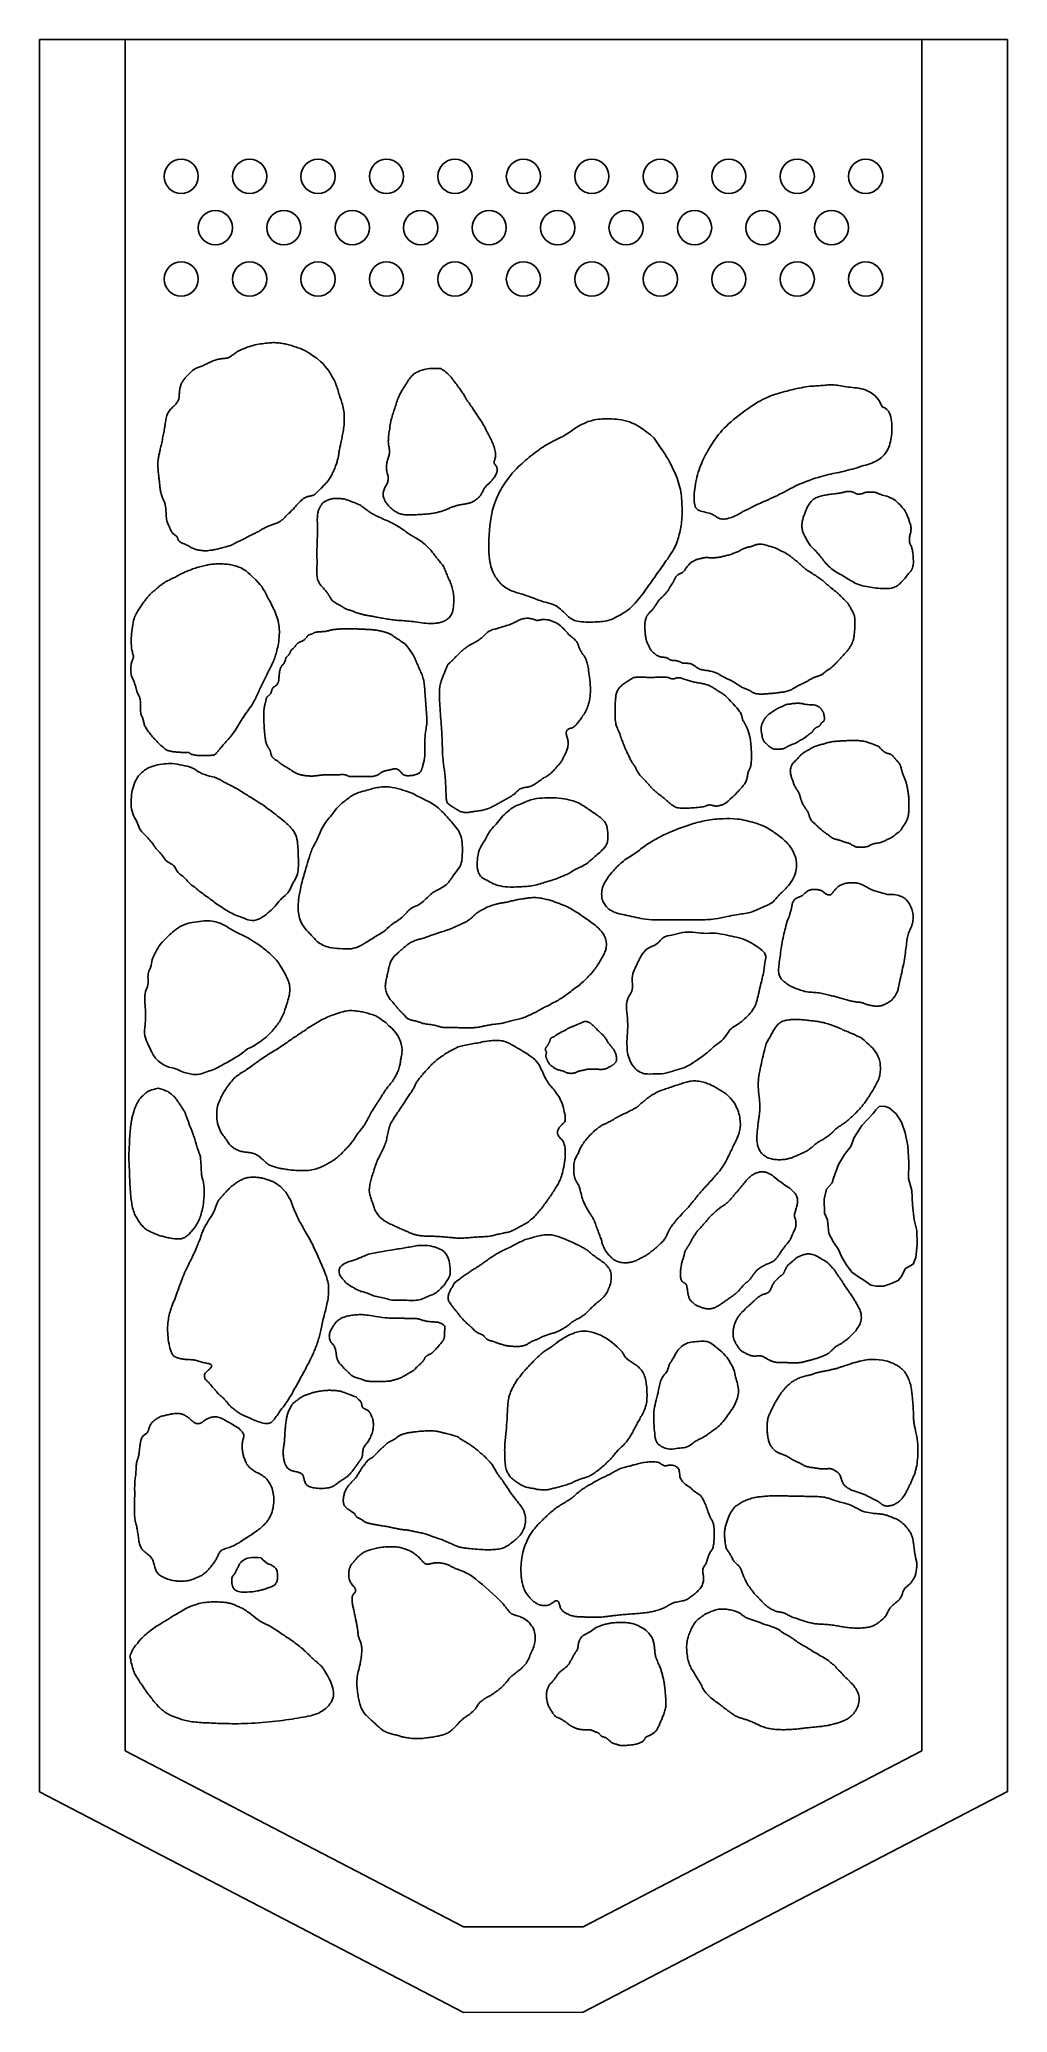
# Model space of a CAD drawing. Header units: inches. Extents: x 11 to 68, y 11 to 126.
import ezdxf

# ---------------------------------------------------------------- set-up
doc = ezdxf.new("R2010")
doc.units = ezdxf.units.IN
doc.header["$MEASUREMENT"] = 0

msp = doc.modelspace()

# ---------------------------------------------------------------- linework, layer by layer
for p, q in [((16.41, 126.01), (11.41, 126.01)), ((11.41, 126.01), (11.41, 23.61)), ((16.41, 26.01), (16.41, 126.01)), ((62.98, 126.01), (16.41, 126.01)), ((62.98, 26.01), (62.98, 126.01)), ((62.98, 126.01), (67.98, 126.01)), ((67.98, 126.01), (67.98, 23.63)), ((36.19, 15.72), (16.41, 26.01)), ((43.19, 15.72), (62.98, 26.01)), ((36.19, 10.72), (11.41, 23.61)), ((43.19, 10.74), (67.98, 23.63)), ((43.19, 15.72), (36.19, 15.72)), ((43.19, 10.74), (36.19, 10.72))]:
    msp.add_line(p, q)
for points in [[(27.43, 107.51), (27.28, 107.61), (27.14, 107.7), (27.02, 107.77), (26.92, 107.83), (26.82, 107.87), (26.74, 107.91), (26.66, 107.95), (26.58, 107.98), (26.5, 108), (26.43, 108.03), (26.35, 108.05), (26.28, 108.08), (26.2, 108.1), (26.13, 108.12), (26.06, 108.14), (25.98, 108.16), (25.91, 108.18), (25.83, 108.2), (25.76, 108.22), (25.68, 108.23), (25.61, 108.25), (25.53, 108.26), (25.46, 108.27), (25.38, 108.28), (25.3, 108.29), (25.23, 108.29), (25.15, 108.3), (25.07, 108.3), (24.98, 108.29), (24.9, 108.29), (24.81, 108.28), (24.72, 108.27), (24.62, 108.26), (24.52, 108.25), (24.42, 108.23), (24.32, 108.22), (24.21, 108.2), (24.11, 108.18), (24, 108.16), (23.9, 108.13), (23.8, 108.11), (23.7, 108.08), (23.6, 108.05), (23.51, 108.01), (23.42, 107.98), (23.34, 107.94), (23.25, 107.91), (23.17, 107.87), (23.09, 107.83), (23.02, 107.79), (22.95, 107.75), (22.89, 107.7), (22.83, 107.66), (22.77, 107.63), (22.72, 107.59), (22.67, 107.56), (22.63, 107.53), (22.59, 107.5), (22.56, 107.47), (22.52, 107.45), (22.49, 107.43), (22.46, 107.42), (22.42, 107.41), (22.38, 107.39), (22.33, 107.39), (22.28, 107.38), (22.23, 107.37), (22.17, 107.37), (22.11, 107.36), (22.05, 107.35), (21.99, 107.35), (21.92, 107.34), (21.86, 107.33), (21.8, 107.31), (21.73, 107.29), (21.67, 107.28), (21.61, 107.25), (21.54, 107.23), (21.48, 107.2), (21.42, 107.17), (21.35, 107.14), (21.28, 107.11), (21.22, 107.08), (21.15, 107.04), (21.09, 107.01), (21.02, 106.98), (20.96, 106.95), (20.9, 106.92), (20.84, 106.9), (20.78, 106.88), (20.73, 106.86), (20.67, 106.84), (20.62, 106.82), (20.56, 106.8), (20.51, 106.77), (20.46, 106.75), (20.41, 106.71), (20.36, 106.67), (20.31, 106.63), (20.26, 106.58), (20.21, 106.54), (20.17, 106.49), (20.12, 106.44), (20.08, 106.4), (20.04, 106.35), (20, 106.31), (19.97, 106.28), (19.93, 106.24), (19.9, 106.2), (19.87, 106.17), (19.84, 106.13), (19.81, 106.09), (19.78, 106.05), (19.76, 106.01), (19.73, 105.97), (19.71, 105.93), (19.69, 105.88), (19.67, 105.83), (19.66, 105.79), (19.64, 105.74), (19.63, 105.69), (19.62, 105.64), (19.61, 105.59), (19.61, 105.54), (19.6, 105.49), (19.6, 105.44), (19.59, 105.39), (19.59, 105.34), (19.58, 105.29), (19.58, 105.24), (19.58, 105.19), (19.57, 105.15), (19.57, 105.1), (19.56, 105.05), (19.55, 105.01), (19.53, 104.96), (19.52, 104.92), (19.5, 104.88), (19.47, 104.84), (19.44, 104.8), (19.41, 104.75), (19.38, 104.71), (19.34, 104.67), (19.3, 104.63), (19.26, 104.59), (19.21, 104.54), (19.16, 104.5), (19.12, 104.45), (19.07, 104.4), (19.03, 104.35), (18.98, 104.29), (18.95, 104.23), (18.91, 104.17), (18.88, 104.1), (18.86, 104.03), (18.84, 103.96), (18.82, 103.88), (18.8, 103.8), (18.79, 103.73), (18.77, 103.65), (18.76, 103.58), (18.75, 103.5), (18.74, 103.43), (18.73, 103.36), (18.72, 103.29), (18.7, 103.21), (18.69, 103.13), (18.67, 103.05), (18.66, 102.97), (18.64, 102.88), (18.62, 102.8), (18.6, 102.71), (18.59, 102.62), (18.57, 102.54), (18.55, 102.45), (18.53, 102.37), (18.52, 102.29), (18.5, 102.22), (18.49, 102.15), (18.47, 102.08), (18.46, 102.01), (18.45, 101.95), (18.43, 101.89), (18.42, 101.83), (18.41, 101.77), (18.39, 101.72), (18.38, 101.66), (18.37, 101.6), (18.36, 101.54), (18.35, 101.48), (18.34, 101.41), (18.33, 101.34), (18.33, 101.26), (18.33, 101.17), (18.33, 101.09), (18.33, 101), (18.34, 100.91), (18.34, 100.82), (18.35, 100.74), (18.36, 100.65), (18.37, 100.58), (18.38, 100.51), (18.38, 100.44), (18.39, 100.37), (18.4, 100.31), (18.41, 100.25), (18.42, 100.18), (18.43, 100.12), (18.43, 100.06), (18.44, 99.99), (18.45, 99.92), (18.45, 99.86), (18.46, 99.79), (18.47, 99.72), (18.48, 99.66), (18.49, 99.59), (18.51, 99.53), (18.52, 99.46), (18.54, 99.4), (18.56, 99.34), (18.57, 99.29), (18.59, 99.23), (18.61, 99.18), (18.63, 99.14), (18.65, 99.09), (18.67, 99.05), (18.69, 99.01), (18.71, 98.97), (18.73, 98.92), (18.75, 98.86), (18.76, 98.8), (18.78, 98.73), (18.79, 98.65), (18.79, 98.56), (18.8, 98.46), (18.81, 98.36), (18.81, 98.25), (18.82, 98.15), (18.83, 98.06), (18.84, 97.97), (18.86, 97.89), (18.87, 97.82), (18.89, 97.76), (18.91, 97.7), (18.94, 97.65), (18.96, 97.6), (18.98, 97.56), (19, 97.51), (19.03, 97.46), (19.05, 97.41), (19.07, 97.37), (19.09, 97.32), (19.12, 97.27), (19.14, 97.23), (19.17, 97.19), (19.2, 97.16), (19.23, 97.13), (19.26, 97.1), (19.29, 97.08), (19.32, 97.05), (19.36, 97.03), (19.39, 97.01), (19.41, 96.99), (19.44, 96.96), (19.46, 96.93), (19.47, 96.89), (19.49, 96.86), (19.5, 96.82), (19.52, 96.78), (19.54, 96.74), (19.56, 96.71), (19.59, 96.68), (19.63, 96.65), (19.67, 96.62), (19.71, 96.6), (19.76, 96.58), (19.81, 96.56), (19.86, 96.54), (19.92, 96.52), (19.97, 96.49), (20.02, 96.47), (20.07, 96.44), (20.12, 96.42), (20.17, 96.39), (20.21, 96.36), (20.26, 96.33), (20.31, 96.31), (20.36, 96.28), (20.4, 96.26), (20.45, 96.24), (20.5, 96.22), (20.56, 96.2), (20.61, 96.19), (20.67, 96.18), (20.73, 96.17), (20.79, 96.16), (20.86, 96.15), (20.93, 96.15), (21, 96.14), (21.08, 96.14), (21.15, 96.14), (21.23, 96.14), (21.3, 96.15), (21.38, 96.16), (21.45, 96.16), (21.52, 96.17), (21.58, 96.19), (21.65, 96.2), (21.72, 96.21), (21.79, 96.23), (21.86, 96.25), (21.93, 96.26), (22, 96.28), (22.07, 96.3), (22.15, 96.32), (22.22, 96.34), (22.29, 96.36), (22.36, 96.38), (22.43, 96.4), (22.5, 96.42), (22.57, 96.45), (22.63, 96.47), (22.69, 96.5), (22.74, 96.52), (22.8, 96.55), (22.85, 96.58), (22.91, 96.61), (22.96, 96.64), (23.02, 96.67), (23.08, 96.69), (23.13, 96.72), (23.19, 96.75), (23.25, 96.78), (23.3, 96.8), (23.35, 96.83), (23.4, 96.85), (23.45, 96.88), (23.5, 96.9), (23.55, 96.93), (23.59, 96.95), (23.64, 96.98), (23.68, 97), (23.73, 97.03), (23.78, 97.05), (23.82, 97.07), (23.87, 97.1), (23.93, 97.12), (23.98, 97.15), (24.03, 97.17), (24.08, 97.2), (24.13, 97.22), (24.17, 97.25), (24.22, 97.27), (24.27, 97.3), (24.31, 97.32), (24.35, 97.34), (24.39, 97.37), (24.43, 97.39), (24.47, 97.41), (24.51, 97.44), (24.54, 97.46), (24.58, 97.48), (24.62, 97.5), (24.66, 97.52), (24.7, 97.54), (24.74, 97.56), (24.79, 97.58), (24.84, 97.6), (24.89, 97.62), (24.94, 97.63), (24.99, 97.65), (25.04, 97.67), (25.1, 97.68), (25.15, 97.7), (25.2, 97.72), (25.26, 97.74), (25.31, 97.76), (25.35, 97.79), (25.4, 97.81), (25.45, 97.84), (25.49, 97.87), (25.54, 97.9), (25.58, 97.94), (25.63, 97.97), (25.67, 98.01), (25.72, 98.06), (25.76, 98.1), (25.81, 98.15), (25.85, 98.19), (25.89, 98.24), (25.93, 98.28), (25.97, 98.32), (26.01, 98.35), (26.05, 98.38), (26.08, 98.42), (26.11, 98.45), (26.14, 98.48), (26.18, 98.51), (26.21, 98.54), (26.25, 98.57), (26.28, 98.61), (26.32, 98.66), (26.36, 98.7), (26.39, 98.74), (26.43, 98.79), (26.47, 98.84), (26.51, 98.88), (26.55, 98.92), (26.59, 98.96), (26.62, 99), (26.66, 99.03), (26.69, 99.07), (26.73, 99.1), (26.77, 99.13), (26.8, 99.15), (26.84, 99.18), (26.88, 99.2), (26.92, 99.22), (26.96, 99.24), (27, 99.26), (27.04, 99.28), (27.08, 99.3), (27.12, 99.31), (27.16, 99.32), (27.19, 99.33), (27.23, 99.33), (27.27, 99.34), (27.31, 99.35), (27.34, 99.36), (27.38, 99.37), (27.42, 99.39), (27.46, 99.41), (27.51, 99.45), (27.55, 99.48), (27.6, 99.52), (27.65, 99.57), (27.7, 99.62), (27.75, 99.67), (27.8, 99.72), (27.85, 99.77), (27.9, 99.82), (27.95, 99.87), (27.99, 99.92), (28.04, 99.96), (28.09, 100.01), (28.13, 100.06), (28.18, 100.11), (28.22, 100.16), (28.26, 100.21), (28.3, 100.26), (28.34, 100.32), (28.38, 100.37), (28.41, 100.43), (28.45, 100.49), (28.48, 100.55), (28.51, 100.61), (28.54, 100.68), (28.58, 100.75), (28.61, 100.81), (28.63, 100.88), (28.66, 100.95), (28.69, 101.02), (28.71, 101.09), (28.74, 101.15), (28.76, 101.21), (28.78, 101.27), (28.8, 101.33), (28.81, 101.39), (28.83, 101.44), (28.84, 101.5), (28.86, 101.55), (28.87, 101.6), (28.88, 101.65), (28.89, 101.71), (28.9, 101.76), (28.91, 101.82), (28.91, 101.87), (28.92, 101.93), (28.93, 101.99), (28.95, 102.06), (28.96, 102.13), (28.97, 102.2), (28.99, 102.27), (29, 102.35), (29.02, 102.43), (29.03, 102.51), (29.05, 102.59), (29.07, 102.67), (29.09, 102.75), (29.1, 102.83), (29.12, 102.92), (29.14, 103), (29.15, 103.09), (29.17, 103.18), (29.18, 103.28), (29.2, 103.38), (29.21, 103.49), (29.22, 103.6), (29.22, 103.72), (29.22, 103.83), (29.22, 103.95), (29.22, 104.06), (29.21, 104.18), (29.2, 104.29), (29.18, 104.39), (29.16, 104.49), (29.14, 104.59), (29.11, 104.68), (29.08, 104.77), (29.06, 104.86), (29.03, 104.95), (29, 105.04), (28.97, 105.13), (28.94, 105.22), (28.91, 105.31), (28.89, 105.39), (28.86, 105.48), (28.84, 105.56), (28.81, 105.65), (28.78, 105.73), (28.75, 105.8), (28.72, 105.88), (28.69, 105.96), (28.66, 106.04), (28.62, 106.12), (28.57, 106.21), (28.52, 106.3), (28.46, 106.41), (28.39, 106.52), (28.32, 106.64), (28.22, 106.77), (28.11, 106.91), (27.98, 107.05), (27.83, 107.2), (27.64, 107.36), (27.43, 107.51)], [(34.86, 106.78), (34.66, 106.79), (34.49, 106.79), (34.34, 106.79), (34.2, 106.78), (34.08, 106.76), (33.97, 106.74), (33.88, 106.72), (33.78, 106.69), (33.7, 106.67), (33.62, 106.64), (33.54, 106.6), (33.47, 106.57), (33.4, 106.53), (33.33, 106.49), (33.27, 106.45), (33.22, 106.4), (33.17, 106.35), (33.12, 106.3), (33.07, 106.24), (33.03, 106.18), (32.98, 106.12), (32.94, 106.05), (32.9, 105.98), (32.85, 105.9), (32.8, 105.83), (32.75, 105.75), (32.69, 105.66), (32.64, 105.58), (32.59, 105.49), (32.54, 105.41), (32.49, 105.32), (32.45, 105.23), (32.41, 105.14), (32.37, 105.06), (32.34, 104.97), (32.31, 104.89), (32.28, 104.8), (32.26, 104.72), (32.23, 104.63), (32.2, 104.55), (32.18, 104.47), (32.15, 104.4), (32.12, 104.32), (32.09, 104.24), (32.07, 104.16), (32.04, 104.07), (32.01, 103.99), (31.99, 103.89), (31.97, 103.8), (31.95, 103.7), (31.93, 103.59), (31.91, 103.49), (31.89, 103.39), (31.88, 103.28), (31.86, 103.18), (31.85, 103.09), (31.83, 103), (31.82, 102.91), (31.81, 102.83), (31.8, 102.75), (31.8, 102.67), (31.8, 102.6), (31.79, 102.53), (31.8, 102.46), (31.8, 102.39), (31.81, 102.32), (31.83, 102.25), (31.84, 102.19), (31.85, 102.12), (31.86, 102.06), (31.86, 102), (31.87, 101.94), (31.87, 101.88), (31.86, 101.83), (31.85, 101.77), (31.84, 101.72), (31.82, 101.66), (31.81, 101.61), (31.79, 101.55), (31.77, 101.49), (31.75, 101.42), (31.73, 101.36), (31.71, 101.29), (31.7, 101.21), (31.69, 101.14), (31.68, 101.07), (31.68, 101), (31.68, 100.93), (31.69, 100.86), (31.7, 100.8), (31.71, 100.74), (31.73, 100.67), (31.75, 100.61), (31.77, 100.56), (31.78, 100.5), (31.79, 100.44), (31.79, 100.39), (31.79, 100.33), (31.78, 100.28), (31.77, 100.22), (31.76, 100.17), (31.74, 100.11), (31.72, 100.06), (31.69, 100), (31.66, 99.95), (31.63, 99.89), (31.6, 99.83), (31.58, 99.77), (31.55, 99.71), (31.53, 99.65), (31.51, 99.59), (31.5, 99.53), (31.49, 99.46), (31.5, 99.4), (31.5, 99.33), (31.52, 99.26), (31.54, 99.2), (31.57, 99.13), (31.6, 99.06), (31.63, 99), (31.67, 98.93), (31.72, 98.87), (31.77, 98.81), (31.82, 98.75), (31.87, 98.7), (31.92, 98.65), (31.98, 98.6), (32.03, 98.55), (32.09, 98.51), (32.14, 98.47), (32.2, 98.43), (32.25, 98.4), (32.31, 98.37), (32.37, 98.34), (32.42, 98.32), (32.48, 98.3), (32.54, 98.28), (32.61, 98.27), (32.67, 98.25), (32.73, 98.24), (32.8, 98.24), (32.87, 98.23), (32.94, 98.23), (33, 98.23), (33.07, 98.23), (33.14, 98.23), (33.21, 98.23), (33.28, 98.23), (33.36, 98.24), (33.43, 98.24), (33.51, 98.25), (33.59, 98.25), (33.67, 98.26), (33.76, 98.26), (33.85, 98.27), (33.93, 98.27), (34.02, 98.28), (34.11, 98.29), (34.2, 98.3), (34.28, 98.31), (34.36, 98.32), (34.44, 98.33), (34.52, 98.35), (34.59, 98.36), (34.67, 98.38), (34.73, 98.4), (34.8, 98.41), (34.86, 98.43), (34.92, 98.45), (34.98, 98.47), (35.03, 98.49), (35.09, 98.51), (35.14, 98.53), (35.19, 98.55), (35.24, 98.57), (35.29, 98.59), (35.34, 98.61), (35.39, 98.64), (35.44, 98.66), (35.49, 98.68), (35.55, 98.7), (35.6, 98.72), (35.66, 98.73), (35.71, 98.75), (35.77, 98.77), (35.83, 98.78), (35.89, 98.8), (35.96, 98.81), (36.02, 98.82), (36.08, 98.83), (36.13, 98.84), (36.19, 98.85), (36.24, 98.86), (36.3, 98.87), (36.35, 98.88), (36.39, 98.89), (36.44, 98.9), (36.48, 98.91), (36.52, 98.92), (36.57, 98.94), (36.61, 98.95), (36.65, 98.96), (36.69, 98.98), (36.72, 99), (36.76, 99.02), (36.8, 99.04), (36.84, 99.06), (36.88, 99.09), (36.91, 99.11), (36.95, 99.14), (36.99, 99.17), (37.03, 99.21), (37.06, 99.24), (37.1, 99.27), (37.13, 99.31), (37.16, 99.34), (37.18, 99.37), (37.2, 99.4), (37.22, 99.44), (37.24, 99.47), (37.26, 99.5), (37.28, 99.53), (37.29, 99.56), (37.31, 99.59), (37.32, 99.63), (37.34, 99.66), (37.36, 99.7), (37.38, 99.73), (37.4, 99.77), (37.42, 99.8), (37.44, 99.83), (37.47, 99.86), (37.49, 99.89), (37.52, 99.92), (37.54, 99.95), (37.57, 99.97), (37.59, 100), (37.62, 100.02), (37.65, 100.04), (37.68, 100.07), (37.71, 100.1), (37.73, 100.12), (37.76, 100.15), (37.79, 100.19), (37.83, 100.22), (37.86, 100.26), (37.89, 100.3), (37.92, 100.34), (37.96, 100.39), (37.99, 100.44), (38.03, 100.5), (38.06, 100.55), (38.09, 100.61), (38.11, 100.67), (38.13, 100.72), (38.15, 100.77), (38.16, 100.82), (38.16, 100.86), (38.16, 100.91), (38.15, 100.95), (38.14, 100.98), (38.13, 101.02), (38.11, 101.05), (38.09, 101.08), (38.07, 101.11), (38.05, 101.14), (38.03, 101.17), (38.01, 101.2), (37.99, 101.22), (37.98, 101.25), (37.97, 101.28), (37.97, 101.31), (37.97, 101.34), (37.98, 101.38), (37.99, 101.41), (38.01, 101.45), (38.02, 101.5), (38.04, 101.55), (38.05, 101.6), (38.06, 101.66), (38.06, 101.73), (38.06, 101.8), (38.05, 101.88), (38.03, 101.96), (38.02, 102.04), (38, 102.12), (37.97, 102.2), (37.94, 102.28), (37.92, 102.36), (37.89, 102.44), (37.85, 102.51), (37.82, 102.59), (37.78, 102.66), (37.75, 102.74), (37.71, 102.81), (37.67, 102.89), (37.63, 102.97), (37.58, 103.06), (37.54, 103.14), (37.5, 103.23), (37.45, 103.31), (37.41, 103.39), (37.36, 103.47), (37.32, 103.55), (37.27, 103.62), (37.23, 103.69), (37.19, 103.76), (37.15, 103.82), (37.11, 103.88), (37.06, 103.94), (37.02, 104), (36.98, 104.06), (36.95, 104.12), (36.91, 104.18), (36.87, 104.24), (36.83, 104.3), (36.8, 104.36), (36.76, 104.41), (36.72, 104.47), (36.69, 104.52), (36.65, 104.57), (36.62, 104.61), (36.58, 104.66), (36.55, 104.7), (36.52, 104.75), (36.49, 104.79), (36.46, 104.83), (36.43, 104.87), (36.4, 104.91), (36.38, 104.95), (36.35, 105), (36.33, 105.04), (36.3, 105.08), (36.28, 105.13), (36.25, 105.17), (36.23, 105.22), (36.2, 105.27), (36.16, 105.32), (36.13, 105.37), (36.09, 105.42), (36.06, 105.48), (36.02, 105.53), (35.97, 105.59), (35.93, 105.65), (35.88, 105.72), (35.84, 105.78), (35.79, 105.85), (35.74, 105.91), (35.69, 105.98), (35.63, 106.06), (35.57, 106.13), (35.52, 106.2), (35.46, 106.28), (35.39, 106.35), (35.32, 106.43), (35.25, 106.5), (35.16, 106.57), (35.07, 106.64), (34.97, 106.71), (34.86, 106.78)], [(60.65, 104.55), (60.56, 104.75), (60.45, 104.93), (60.34, 105.08), (60.22, 105.2), (60.09, 105.31), (59.95, 105.4), (59.82, 105.47), (59.68, 105.53), (59.55, 105.57), (59.42, 105.6), (59.29, 105.63), (59.17, 105.65), (59.04, 105.66), (58.92, 105.67), (58.8, 105.69), (58.69, 105.7), (58.57, 105.71), (58.45, 105.73), (58.34, 105.75), (58.23, 105.77), (58.13, 105.79), (58.03, 105.81), (57.93, 105.82), (57.83, 105.83), (57.74, 105.84), (57.65, 105.84), (57.57, 105.83), (57.48, 105.83), (57.4, 105.82), (57.32, 105.81), (57.23, 105.8), (57.14, 105.79), (57.05, 105.79), (56.96, 105.78), (56.86, 105.78), (56.76, 105.77), (56.66, 105.76), (56.55, 105.76), (56.44, 105.75), (56.32, 105.73), (56.19, 105.71), (56.06, 105.69), (55.93, 105.66), (55.8, 105.64), (55.66, 105.61), (55.52, 105.57), (55.38, 105.54), (55.24, 105.51), (55.1, 105.47), (54.97, 105.44), (54.83, 105.41), (54.7, 105.37), (54.57, 105.33), (54.44, 105.29), (54.31, 105.25), (54.18, 105.2), (54.05, 105.15), (53.93, 105.1), (53.8, 105.04), (53.67, 104.98), (53.54, 104.9), (53.41, 104.83), (53.26, 104.74), (53.12, 104.64), (52.96, 104.54), (52.8, 104.43), (52.63, 104.31), (52.46, 104.18), (52.3, 104.06), (52.13, 103.93), (51.97, 103.8), (51.82, 103.67), (51.68, 103.55), (51.55, 103.42), (51.43, 103.3), (51.31, 103.18), (51.2, 103.05), (51.09, 102.92), (50.99, 102.79), (50.89, 102.65), (50.79, 102.51), (50.69, 102.36), (50.6, 102.21), (50.5, 102.05), (50.42, 101.9), (50.33, 101.74), (50.25, 101.58), (50.18, 101.43), (50.12, 101.28), (50.06, 101.14), (50, 101), (49.95, 100.86), (49.91, 100.72), (49.87, 100.58), (49.83, 100.44), (49.8, 100.31), (49.77, 100.17), (49.74, 100.03), (49.72, 99.89), (49.7, 99.75), (49.68, 99.62), (49.67, 99.49), (49.66, 99.36), (49.66, 99.24), (49.66, 99.12), (49.66, 99.01), (49.68, 98.91), (49.7, 98.82), (49.73, 98.73), (49.77, 98.65), (49.82, 98.59), (49.88, 98.53), (49.96, 98.49), (50.05, 98.45), (50.15, 98.42), (50.25, 98.4), (50.35, 98.38), (50.45, 98.36), (50.55, 98.34), (50.63, 98.31), (50.71, 98.28), (50.77, 98.24), (50.83, 98.2), (50.89, 98.17), (50.94, 98.13), (50.99, 98.09), (51.05, 98.06), (51.11, 98.03), (51.18, 98.01), (51.25, 98), (51.33, 97.99), (51.42, 97.99), (51.5, 98), (51.59, 98.01), (51.68, 98.03), (51.77, 98.05), (51.85, 98.08), (51.94, 98.11), (52.02, 98.15), (52.11, 98.2), (52.2, 98.24), (52.3, 98.3), (52.41, 98.36), (52.52, 98.42), (52.65, 98.48), (52.79, 98.55), (52.93, 98.63), (53.08, 98.7), (53.23, 98.77), (53.39, 98.85), (53.54, 98.92), (53.69, 98.99), (53.84, 99.06), (53.99, 99.12), (54.13, 99.19), (54.27, 99.25), (54.4, 99.31), (54.53, 99.37), (54.66, 99.44), (54.79, 99.5), (54.92, 99.56), (55.04, 99.63), (55.17, 99.7), (55.3, 99.77), (55.43, 99.84), (55.57, 99.91), (55.72, 99.98), (55.87, 100.05), (56.04, 100.11), (56.21, 100.18), (56.38, 100.25), (56.56, 100.31), (56.74, 100.37), (56.91, 100.42), (57.08, 100.47), (57.24, 100.52), (57.39, 100.55), (57.52, 100.59), (57.65, 100.61), (57.78, 100.64), (57.9, 100.66), (58.02, 100.69), (58.14, 100.71), (58.26, 100.74), (58.38, 100.77), (58.52, 100.8), (58.65, 100.84), (58.78, 100.88), (58.92, 100.91), (59.05, 100.95), (59.19, 100.99), (59.32, 101.03), (59.45, 101.07), (59.58, 101.11), (59.7, 101.14), (59.82, 101.18), (59.94, 101.22), (60.05, 101.26), (60.15, 101.31), (60.26, 101.36), (60.36, 101.41), (60.45, 101.46), (60.54, 101.53), (60.62, 101.59), (60.7, 101.66), (60.77, 101.74), (60.83, 101.82), (60.89, 101.9), (60.95, 101.99), (61, 102.09), (61.04, 102.19), (61.08, 102.29), (61.11, 102.4), (61.14, 102.51), (61.16, 102.63), (61.18, 102.74), (61.19, 102.86), (61.21, 102.98), (61.21, 103.1), (61.22, 103.22), (61.22, 103.34), (61.21, 103.47), (61.21, 103.59), (61.2, 103.71), (61.18, 103.83), (61.16, 103.95), (61.13, 104.07), (61.09, 104.18), (61.02, 104.29), (60.93, 104.39), (60.81, 104.48), (60.65, 104.55)], [(47.32, 102.71), (47.11, 102.9), (46.91, 103.07), (46.72, 103.21), (46.54, 103.34), (46.37, 103.44), (46.2, 103.53), (46.04, 103.6), (45.88, 103.66), (45.73, 103.71), (45.57, 103.75), (45.42, 103.78), (45.27, 103.8), (45.13, 103.82), (44.98, 103.83), (44.84, 103.84), (44.7, 103.84), (44.57, 103.84), (44.44, 103.84), (44.31, 103.84), (44.19, 103.83), (44.07, 103.82), (43.94, 103.8), (43.82, 103.78), (43.7, 103.75), (43.58, 103.71), (43.46, 103.68), (43.35, 103.63), (43.23, 103.58), (43.12, 103.53), (43.01, 103.48), (42.91, 103.42), (42.81, 103.36), (42.72, 103.3), (42.63, 103.24), (42.55, 103.18), (42.47, 103.12), (42.38, 103.06), (42.3, 103), (42.2, 102.94), (42.11, 102.88), (42, 102.82), (41.89, 102.77), (41.78, 102.71), (41.66, 102.65), (41.54, 102.59), (41.42, 102.53), (41.3, 102.47), (41.18, 102.41), (41.07, 102.35), (40.96, 102.28), (40.86, 102.21), (40.75, 102.14), (40.65, 102.07), (40.55, 102), (40.44, 101.92), (40.34, 101.84), (40.24, 101.76), (40.13, 101.68), (40.03, 101.6), (39.92, 101.51), (39.82, 101.42), (39.71, 101.33), (39.61, 101.24), (39.51, 101.15), (39.41, 101.05), (39.31, 100.95), (39.22, 100.86), (39.13, 100.76), (39.04, 100.66), (38.96, 100.55), (38.88, 100.45), (38.8, 100.35), (38.72, 100.25), (38.64, 100.14), (38.57, 100.03), (38.5, 99.93), (38.43, 99.81), (38.37, 99.7), (38.3, 99.58), (38.24, 99.45), (38.18, 99.33), (38.11, 99.19), (38.05, 99.04), (38, 98.88), (37.94, 98.71), (37.89, 98.53), (37.84, 98.32), (37.8, 98.1), (37.76, 97.86), (37.73, 97.6), (37.71, 97.33), (37.69, 97.06), (37.67, 96.79), (37.67, 96.52), (37.67, 96.28), (37.67, 96.05), (37.69, 95.84), (37.71, 95.66), (37.73, 95.49), (37.76, 95.35), (37.79, 95.22), (37.83, 95.11), (37.87, 95.01), (37.91, 94.91), (37.94, 94.83), (37.98, 94.75), (38.02, 94.67), (38.06, 94.6), (38.11, 94.53), (38.15, 94.47), (38.2, 94.41), (38.25, 94.34), (38.31, 94.28), (38.37, 94.21), (38.43, 94.15), (38.5, 94.09), (38.58, 94.02), (38.67, 93.96), (38.77, 93.91), (38.88, 93.85), (39, 93.8), (39.13, 93.75), (39.27, 93.7), (39.41, 93.66), (39.55, 93.61), (39.69, 93.57), (39.83, 93.53), (39.96, 93.49), (40.07, 93.45), (40.18, 93.41), (40.29, 93.36), (40.39, 93.33), (40.48, 93.29), (40.57, 93.25), (40.67, 93.22), (40.76, 93.19), (40.86, 93.16), (40.96, 93.14), (41.06, 93.11), (41.16, 93.08), (41.26, 93.05), (41.37, 93.02), (41.47, 92.98), (41.57, 92.93), (41.67, 92.87), (41.76, 92.8), (41.85, 92.72), (41.94, 92.64), (42.03, 92.56), (42.11, 92.49), (42.19, 92.41), (42.26, 92.34), (42.33, 92.28), (42.4, 92.22), (42.46, 92.17), (42.53, 92.13), (42.6, 92.09), (42.67, 92.06), (42.76, 92.04), (42.85, 92.02), (42.96, 92), (43.08, 91.99), (43.21, 91.98), (43.34, 91.97), (43.48, 91.97), (43.62, 91.97), (43.75, 91.97), (43.88, 91.98), (44.01, 91.98), (44.13, 91.99), (44.24, 92), (44.34, 92.01), (44.45, 92.02), (44.55, 92.04), (44.64, 92.06), (44.74, 92.09), (44.83, 92.12), (44.92, 92.16), (45, 92.2), (45.09, 92.25), (45.17, 92.29), (45.25, 92.34), (45.33, 92.38), (45.4, 92.42), (45.47, 92.46), (45.54, 92.5), (45.61, 92.54), (45.67, 92.59), (45.74, 92.63), (45.81, 92.68), (45.88, 92.74), (45.96, 92.81), (46.04, 92.89), (46.13, 92.98), (46.22, 93.08), (46.31, 93.18), (46.4, 93.29), (46.49, 93.4), (46.59, 93.52), (46.68, 93.64), (46.77, 93.76), (46.85, 93.88), (46.94, 94), (47.02, 94.12), (47.11, 94.24), (47.19, 94.36), (47.28, 94.48), (47.36, 94.6), (47.45, 94.72), (47.53, 94.84), (47.62, 94.96), (47.71, 95.09), (47.79, 95.21), (47.88, 95.32), (47.96, 95.44), (48.04, 95.56), (48.12, 95.67), (48.19, 95.78), (48.26, 95.89), (48.33, 96), (48.4, 96.1), (48.46, 96.21), (48.51, 96.31), (48.56, 96.41), (48.61, 96.51), (48.65, 96.61), (48.69, 96.71), (48.72, 96.81), (48.75, 96.9), (48.78, 97), (48.8, 97.1), (48.83, 97.2), (48.85, 97.3), (48.87, 97.4), (48.89, 97.51), (48.9, 97.61), (48.92, 97.72), (48.93, 97.83), (48.94, 97.95), (48.95, 98.06), (48.96, 98.18), (48.96, 98.3), (48.96, 98.43), (48.96, 98.55), (48.96, 98.68), (48.95, 98.81), (48.95, 98.94), (48.94, 99.06), (48.93, 99.19), (48.92, 99.32), (48.9, 99.45), (48.88, 99.58), (48.86, 99.71), (48.83, 99.84), (48.8, 99.97), (48.76, 100.1), (48.72, 100.24), (48.67, 100.37), (48.62, 100.51), (48.56, 100.65), (48.5, 100.79), (48.43, 100.93), (48.36, 101.07), (48.29, 101.21), (48.22, 101.34), (48.14, 101.48), (48.06, 101.63), (47.95, 101.8), (47.83, 101.98), (47.69, 102.19), (47.52, 102.43), (47.32, 102.71)], [(29.66, 99), (29.55, 99.05), (29.45, 99.09), (29.36, 99.12), (29.28, 99.15), (29.2, 99.16), (29.13, 99.17), (29.06, 99.17), (29, 99.18), (28.94, 99.18), (28.88, 99.18), (28.83, 99.19), (28.79, 99.19), (28.74, 99.19), (28.7, 99.19), (28.65, 99.19), (28.61, 99.19), (28.57, 99.18), (28.52, 99.17), (28.48, 99.17), (28.43, 99.15), (28.39, 99.14), (28.34, 99.13), (28.3, 99.11), (28.26, 99.1), (28.21, 99.08), (28.17, 99.06), (28.13, 99.04), (28.09, 99.02), (28.05, 99), (28.02, 98.98), (27.98, 98.95), (27.95, 98.92), (27.93, 98.89), (27.9, 98.86), (27.88, 98.82), (27.86, 98.78), (27.84, 98.75), (27.82, 98.71), (27.8, 98.67), (27.78, 98.63), (27.76, 98.59), (27.74, 98.54), (27.72, 98.5), (27.7, 98.45), (27.69, 98.39), (27.67, 98.33), (27.66, 98.26), (27.65, 98.18), (27.65, 98.09), (27.64, 97.99), (27.64, 97.88), (27.65, 97.77), (27.65, 97.65), (27.65, 97.53), (27.65, 97.41), (27.65, 97.29), (27.65, 97.17), (27.65, 97.06), (27.65, 96.94), (27.64, 96.83), (27.64, 96.72), (27.63, 96.6), (27.63, 96.48), (27.63, 96.36), (27.62, 96.24), (27.62, 96.11), (27.62, 95.98), (27.62, 95.85), (27.62, 95.72), (27.63, 95.59), (27.63, 95.46), (27.63, 95.34), (27.62, 95.23), (27.62, 95.12), (27.62, 95.02), (27.62, 94.92), (27.62, 94.83), (27.62, 94.74), (27.63, 94.66), (27.64, 94.59), (27.65, 94.52), (27.66, 94.46), (27.68, 94.4), (27.71, 94.35), (27.73, 94.3), (27.76, 94.25), (27.79, 94.2), (27.82, 94.16), (27.86, 94.11), (27.89, 94.07), (27.93, 94.03), (27.97, 93.98), (28.01, 93.94), (28.05, 93.89), (28.09, 93.85), (28.13, 93.81), (28.17, 93.76), (28.2, 93.71), (28.23, 93.67), (28.27, 93.62), (28.3, 93.58), (28.32, 93.53), (28.35, 93.49), (28.37, 93.45), (28.4, 93.41), (28.42, 93.38), (28.44, 93.34), (28.46, 93.31), (28.47, 93.28), (28.5, 93.25), (28.52, 93.23), (28.54, 93.2), (28.57, 93.18), (28.61, 93.15), (28.64, 93.13), (28.68, 93.11), (28.72, 93.08), (28.76, 93.06), (28.8, 93.04), (28.85, 93.01), (28.9, 92.98), (28.94, 92.96), (28.99, 92.93), (29.04, 92.9), (29.09, 92.87), (29.13, 92.84), (29.18, 92.81), (29.23, 92.79), (29.27, 92.77), (29.32, 92.75), (29.36, 92.73), (29.41, 92.71), (29.45, 92.69), (29.5, 92.68), (29.55, 92.66), (29.6, 92.64), (29.66, 92.62), (29.72, 92.6), (29.78, 92.58), (29.84, 92.55), (29.9, 92.53), (29.97, 92.51), (30.03, 92.49), (30.09, 92.47), (30.14, 92.45), (30.2, 92.44), (30.25, 92.43), (30.3, 92.41), (30.35, 92.4), (30.4, 92.39), (30.45, 92.38), (30.51, 92.37), (30.56, 92.36), (30.62, 92.35), (30.68, 92.34), (30.74, 92.33), (30.8, 92.32), (30.87, 92.31), (30.94, 92.29), (31.01, 92.28), (31.08, 92.26), (31.15, 92.25), (31.23, 92.23), (31.31, 92.22), (31.39, 92.2), (31.47, 92.19), (31.56, 92.17), (31.65, 92.16), (31.74, 92.14), (31.83, 92.13), (31.92, 92.11), (32.01, 92.1), (32.1, 92.09), (32.19, 92.08), (32.28, 92.07), (32.37, 92.06), (32.46, 92.06), (32.54, 92.05), (32.63, 92.05), (32.72, 92.04), (32.81, 92.04), (32.91, 92.03), (33.01, 92.02), (33.12, 92.01), (33.24, 92), (33.36, 91.98), (33.49, 91.96), (33.62, 91.95), (33.75, 91.93), (33.87, 91.91), (33.99, 91.9), (34.11, 91.89), (34.21, 91.89), (34.31, 91.88), (34.39, 91.88), (34.47, 91.89), (34.55, 91.9), (34.62, 91.91), (34.69, 91.92), (34.76, 91.93), (34.82, 91.95), (34.89, 91.97), (34.95, 91.99), (35.01, 92.01), (35.07, 92.04), (35.13, 92.06), (35.19, 92.1), (35.24, 92.13), (35.3, 92.17), (35.35, 92.22), (35.39, 92.27), (35.43, 92.33), (35.47, 92.39), (35.51, 92.46), (35.54, 92.55), (35.56, 92.64), (35.59, 92.74), (35.6, 92.85), (35.61, 92.97), (35.62, 93.09), (35.62, 93.21), (35.62, 93.32), (35.62, 93.44), (35.61, 93.55), (35.6, 93.64), (35.59, 93.74), (35.57, 93.82), (35.55, 93.9), (35.53, 93.97), (35.51, 94.04), (35.49, 94.11), (35.46, 94.18), (35.43, 94.24), (35.41, 94.31), (35.38, 94.38), (35.35, 94.44), (35.32, 94.51), (35.29, 94.58), (35.26, 94.65), (35.23, 94.72), (35.2, 94.78), (35.17, 94.85), (35.15, 94.92), (35.12, 94.99), (35.09, 95.06), (35.06, 95.12), (35.03, 95.19), (34.99, 95.25), (34.96, 95.31), (34.92, 95.36), (34.87, 95.41), (34.83, 95.47), (34.79, 95.52), (34.74, 95.57), (34.7, 95.62), (34.65, 95.68), (34.61, 95.73), (34.57, 95.79), (34.52, 95.85), (34.48, 95.91), (34.43, 95.97), (34.38, 96.03), (34.33, 96.1), (34.27, 96.17), (34.21, 96.24), (34.14, 96.31), (34.07, 96.38), (34, 96.45), (33.92, 96.52), (33.84, 96.58), (33.77, 96.65), (33.69, 96.7), (33.61, 96.76), (33.54, 96.8), (33.46, 96.85), (33.39, 96.89), (33.32, 96.93), (33.25, 96.97), (33.18, 97.01), (33.12, 97.05), (33.05, 97.09), (32.99, 97.13), (32.93, 97.17), (32.86, 97.22), (32.8, 97.26), (32.73, 97.31), (32.66, 97.36), (32.59, 97.41), (32.52, 97.46), (32.44, 97.51), (32.36, 97.56), (32.27, 97.61), (32.18, 97.66), (32.09, 97.71), (32, 97.76), (31.9, 97.81), (31.8, 97.86), (31.7, 97.9), (31.6, 97.95), (31.5, 97.99), (31.41, 98.04), (31.31, 98.08), (31.22, 98.12), (31.14, 98.16), (31.05, 98.2), (30.98, 98.24), (30.9, 98.28), (30.84, 98.32), (30.77, 98.35), (30.71, 98.39), (30.65, 98.43), (30.6, 98.47), (30.55, 98.5), (30.5, 98.54), (30.45, 98.58), (30.4, 98.62), (30.35, 98.66), (30.3, 98.7), (30.25, 98.73), (30.19, 98.77), (30.13, 98.81), (30.06, 98.84), (29.99, 98.87), (29.92, 98.9), (29.85, 98.93), (29.79, 98.96), (29.72, 98.98), (29.66, 99)], [(61.43, 99.07), (61.59, 98.92), (61.73, 98.79), (61.83, 98.67), (61.91, 98.57), (61.97, 98.48), (62.02, 98.4), (62.06, 98.33), (62.09, 98.26), (62.12, 98.2), (62.14, 98.14), (62.17, 98.08), (62.19, 98.02), (62.21, 97.96), (62.23, 97.91), (62.24, 97.86), (62.26, 97.81), (62.28, 97.76), (62.29, 97.71), (62.31, 97.66), (62.32, 97.61), (62.33, 97.56), (62.33, 97.51), (62.34, 97.46), (62.34, 97.41), (62.33, 97.35), (62.33, 97.29), (62.32, 97.23), (62.3, 97.17), (62.29, 97.11), (62.28, 97.05), (62.27, 96.99), (62.26, 96.93), (62.25, 96.87), (62.25, 96.82), (62.25, 96.77), (62.25, 96.72), (62.25, 96.68), (62.26, 96.63), (62.27, 96.59), (62.28, 96.56), (62.29, 96.52), (62.3, 96.49), (62.32, 96.46), (62.33, 96.43), (62.35, 96.4), (62.36, 96.36), (62.38, 96.32), (62.39, 96.27), (62.41, 96.22), (62.42, 96.16), (62.43, 96.1), (62.44, 96.03), (62.45, 95.95), (62.46, 95.88), (62.47, 95.8), (62.47, 95.72), (62.47, 95.64), (62.48, 95.57), (62.48, 95.49), (62.48, 95.41), (62.47, 95.34), (62.46, 95.27), (62.45, 95.21), (62.43, 95.14), (62.41, 95.09), (62.38, 95.03), (62.35, 94.98), (62.32, 94.94), (62.28, 94.89), (62.24, 94.84), (62.2, 94.8), (62.16, 94.75), (62.12, 94.7), (62.08, 94.65), (62.04, 94.6), (61.99, 94.54), (61.95, 94.49), (61.9, 94.43), (61.85, 94.38), (61.8, 94.33), (61.75, 94.28), (61.7, 94.23), (61.65, 94.18), (61.59, 94.13), (61.53, 94.09), (61.47, 94.05), (61.4, 94.02), (61.33, 93.99), (61.26, 93.97), (61.19, 93.95), (61.11, 93.93), (61.02, 93.92), (60.94, 93.92), (60.84, 93.92), (60.75, 93.92), (60.64, 93.92), (60.54, 93.93), (60.42, 93.94), (60.31, 93.95), (60.19, 93.96), (60.07, 93.98), (59.96, 94), (59.85, 94.02), (59.74, 94.04), (59.63, 94.06), (59.54, 94.08), (59.44, 94.11), (59.35, 94.14), (59.27, 94.16), (59.18, 94.2), (59.11, 94.23), (59.03, 94.27), (58.95, 94.31), (58.88, 94.35), (58.81, 94.39), (58.74, 94.44), (58.66, 94.48), (58.59, 94.53), (58.51, 94.58), (58.43, 94.63), (58.35, 94.67), (58.27, 94.72), (58.18, 94.77), (58.09, 94.82), (58, 94.87), (57.92, 94.92), (57.83, 94.98), (57.75, 95.04), (57.67, 95.1), (57.59, 95.17), (57.52, 95.24), (57.45, 95.31), (57.39, 95.38), (57.33, 95.45), (57.27, 95.52), (57.21, 95.59), (57.16, 95.66), (57.11, 95.72), (57.07, 95.78), (57.02, 95.84), (56.97, 95.89), (56.93, 95.95), (56.88, 96), (56.83, 96.06), (56.78, 96.11), (56.73, 96.16), (56.68, 96.21), (56.62, 96.27), (56.57, 96.32), (56.52, 96.37), (56.47, 96.42), (56.43, 96.48), (56.39, 96.53), (56.35, 96.59), (56.32, 96.64), (56.29, 96.7), (56.26, 96.75), (56.23, 96.81), (56.21, 96.86), (56.18, 96.91), (56.15, 96.96), (56.12, 97.01), (56.1, 97.06), (56.07, 97.11), (56.05, 97.17), (56.02, 97.22), (56, 97.27), (55.99, 97.33), (55.98, 97.39), (55.97, 97.46), (55.96, 97.52), (55.96, 97.59), (55.96, 97.66), (55.97, 97.72), (55.97, 97.79), (55.98, 97.85), (56, 97.91), (56.01, 97.97), (56.03, 98.03), (56.04, 98.08), (56.06, 98.14), (56.08, 98.19), (56.11, 98.25), (56.13, 98.31), (56.15, 98.37), (56.18, 98.43), (56.2, 98.49), (56.23, 98.56), (56.26, 98.62), (56.28, 98.68), (56.31, 98.74), (56.35, 98.8), (56.38, 98.86), (56.42, 98.91), (56.46, 98.96), (56.5, 99.01), (56.54, 99.05), (56.58, 99.09), (56.63, 99.13), (56.68, 99.16), (56.72, 99.19), (56.78, 99.22), (56.83, 99.25), (56.88, 99.27), (56.94, 99.29), (57, 99.31), (57.07, 99.33), (57.13, 99.34), (57.2, 99.36), (57.28, 99.38), (57.35, 99.39), (57.43, 99.41), (57.5, 99.42), (57.58, 99.43), (57.66, 99.44), (57.74, 99.45), (57.82, 99.46), (57.89, 99.47), (57.97, 99.48), (58.04, 99.49), (58.1, 99.5), (58.17, 99.51), (58.23, 99.52), (58.28, 99.52), (58.33, 99.53), (58.37, 99.54), (58.41, 99.55), (58.45, 99.56), (58.48, 99.57), (58.52, 99.58), (58.56, 99.59), (58.59, 99.59), (58.64, 99.6), (58.68, 99.6), (58.72, 99.6), (58.77, 99.59), (58.82, 99.59), (58.86, 99.58), (58.91, 99.57), (58.95, 99.56), (58.99, 99.54), (59.02, 99.53), (59.06, 99.51), (59.09, 99.5), (59.12, 99.48), (59.15, 99.47), (59.18, 99.46), (59.22, 99.45), (59.25, 99.45), (59.28, 99.45), (59.31, 99.45), (59.35, 99.45), (59.38, 99.46), (59.42, 99.47), (59.46, 99.47), (59.49, 99.48), (59.53, 99.49), (59.57, 99.51), (59.61, 99.52), (59.65, 99.53), (59.7, 99.54), (59.74, 99.55), (59.79, 99.55), (59.85, 99.56), (59.9, 99.56), (59.96, 99.56), (60.02, 99.56), (60.09, 99.56), (60.15, 99.56), (60.2, 99.55), (60.26, 99.54), (60.31, 99.53), (60.35, 99.52), (60.39, 99.5), (60.42, 99.49), (60.45, 99.47), (60.49, 99.45), (60.53, 99.44), (60.57, 99.42), (60.62, 99.4), (60.68, 99.38), (60.75, 99.37), (60.83, 99.34), (60.92, 99.32), (61.03, 99.28), (61.15, 99.22), (61.28, 99.16), (61.43, 99.07)], [(54.4, 96.3), (54.26, 96.34), (54.14, 96.38), (54.03, 96.41), (53.95, 96.44), (53.87, 96.46), (53.8, 96.48), (53.74, 96.5), (53.69, 96.51), (53.63, 96.52), (53.58, 96.52), (53.53, 96.52), (53.48, 96.52), (53.43, 96.52), (53.39, 96.51), (53.34, 96.5), (53.3, 96.5), (53.26, 96.48), (53.22, 96.47), (53.19, 96.46), (53.15, 96.44), (53.12, 96.43), (53.08, 96.42), (53.05, 96.4), (53.01, 96.39), (52.97, 96.38), (52.93, 96.37), (52.88, 96.36), (52.84, 96.35), (52.79, 96.34), (52.75, 96.33), (52.71, 96.31), (52.66, 96.3), (52.62, 96.28), (52.58, 96.26), (52.53, 96.24), (52.49, 96.22), (52.45, 96.2), (52.4, 96.18), (52.36, 96.15), (52.31, 96.13), (52.26, 96.1), (52.2, 96.08), (52.15, 96.06), (52.09, 96.03), (52.04, 96.01), (51.98, 95.99), (51.92, 95.97), (51.86, 95.94), (51.8, 95.92), (51.74, 95.9), (51.68, 95.88), (51.62, 95.87), (51.56, 95.85), (51.5, 95.83), (51.44, 95.82), (51.39, 95.81), (51.34, 95.8), (51.29, 95.79), (51.24, 95.78), (51.2, 95.77), (51.15, 95.76), (51.11, 95.76), (51.07, 95.75), (51.02, 95.75), (50.98, 95.74), (50.94, 95.74), (50.89, 95.73), (50.85, 95.73), (50.81, 95.72), (50.77, 95.72), (50.73, 95.72), (50.69, 95.72), (50.65, 95.72), (50.61, 95.73), (50.57, 95.73), (50.54, 95.73), (50.5, 95.74), (50.47, 95.74), (50.43, 95.74), (50.39, 95.74), (50.35, 95.74), (50.31, 95.74), (50.27, 95.73), (50.23, 95.73), (50.19, 95.72), (50.15, 95.71), (50.11, 95.7), (50.07, 95.69), (50.03, 95.68), (49.99, 95.67), (49.95, 95.66), (49.91, 95.65), (49.88, 95.64), (49.84, 95.63), (49.8, 95.62), (49.77, 95.6), (49.73, 95.59), (49.7, 95.57), (49.66, 95.55), (49.63, 95.53), (49.59, 95.51), (49.56, 95.49), (49.52, 95.47), (49.49, 95.44), (49.46, 95.42), (49.43, 95.39), (49.39, 95.36), (49.36, 95.33), (49.33, 95.3), (49.31, 95.27), (49.28, 95.24), (49.26, 95.21), (49.23, 95.18), (49.21, 95.15), (49.19, 95.12), (49.17, 95.09), (49.16, 95.06), (49.14, 95.04), (49.12, 95.01), (49.11, 94.98), (49.09, 94.96), (49.07, 94.94), (49.05, 94.92), (49.03, 94.9), (49, 94.88), (48.98, 94.86), (48.95, 94.85), (48.93, 94.83), (48.9, 94.82), (48.87, 94.8), (48.84, 94.79), (48.81, 94.78), (48.78, 94.76), (48.75, 94.75), (48.72, 94.73), (48.69, 94.71), (48.67, 94.69), (48.64, 94.66), (48.62, 94.64), (48.6, 94.61), (48.58, 94.58), (48.56, 94.55), (48.55, 94.52), (48.53, 94.49), (48.51, 94.46), (48.5, 94.43), (48.48, 94.39), (48.47, 94.36), (48.45, 94.33), (48.44, 94.3), (48.42, 94.27), (48.41, 94.24), (48.39, 94.21), (48.37, 94.18), (48.35, 94.15), (48.33, 94.12), (48.31, 94.09), (48.29, 94.06), (48.26, 94.02), (48.24, 93.99), (48.22, 93.96), (48.2, 93.92), (48.18, 93.89), (48.16, 93.85), (48.14, 93.82), (48.11, 93.78), (48.09, 93.74), (48.06, 93.71), (48.04, 93.68), (48.01, 93.64), (47.98, 93.61), (47.95, 93.58), (47.92, 93.55), (47.89, 93.52), (47.86, 93.49), (47.83, 93.46), (47.79, 93.43), (47.76, 93.4), (47.73, 93.37), (47.7, 93.34), (47.67, 93.31), (47.64, 93.28), (47.62, 93.25), (47.59, 93.22), (47.57, 93.19), (47.54, 93.16), (47.52, 93.13), (47.5, 93.09), (47.48, 93.06), (47.46, 93.03), (47.44, 93), (47.42, 92.97), (47.4, 92.94), (47.39, 92.91), (47.37, 92.89), (47.35, 92.86), (47.33, 92.83), (47.32, 92.8), (47.3, 92.78), (47.28, 92.75), (47.26, 92.73), (47.24, 92.7), (47.21, 92.68), (47.19, 92.65), (47.17, 92.63), (47.14, 92.6), (47.12, 92.58), (47.09, 92.55), (47.06, 92.53), (47.04, 92.5), (47.01, 92.47), (46.99, 92.45), (46.96, 92.41), (46.94, 92.38), (46.92, 92.35), (46.89, 92.31), (46.88, 92.26), (46.86, 92.22), (46.84, 92.17), (46.83, 92.12), (46.82, 92.07), (46.81, 92.02), (46.8, 91.97), (46.79, 91.92), (46.79, 91.88), (46.78, 91.83), (46.78, 91.79), (46.78, 91.74), (46.78, 91.7), (46.78, 91.65), (46.79, 91.6), (46.79, 91.55), (46.79, 91.5), (46.8, 91.45), (46.8, 91.39), (46.81, 91.33), (46.81, 91.28), (46.82, 91.23), (46.82, 91.18), (46.83, 91.13), (46.84, 91.08), (46.84, 91.04), (46.85, 91), (46.86, 90.97), (46.87, 90.93), (46.88, 90.89), (46.89, 90.85), (46.91, 90.81), (46.93, 90.77), (46.94, 90.72), (46.96, 90.67), (46.99, 90.62), (47.01, 90.58), (47.03, 90.53), (47.05, 90.48), (47.07, 90.44), (47.09, 90.41), (47.11, 90.37), (47.13, 90.34), (47.15, 90.32), (47.17, 90.29), (47.19, 90.27), (47.21, 90.25), (47.23, 90.23), (47.25, 90.21), (47.28, 90.19), (47.3, 90.17), (47.32, 90.15), (47.34, 90.13), (47.36, 90.12), (47.39, 90.1), (47.41, 90.08), (47.43, 90.07), (47.45, 90.05), (47.47, 90.04), (47.49, 90.02), (47.51, 90.01), (47.54, 90), (47.56, 89.98), (47.59, 89.97), (47.62, 89.96), (47.65, 89.95), (47.69, 89.94), (47.72, 89.93), (47.75, 89.92), (47.79, 89.92), (47.82, 89.91), (47.85, 89.91), (47.88, 89.91), (47.91, 89.91), (47.94, 89.9), (47.96, 89.9), (47.99, 89.9), (48.01, 89.9), (48.04, 89.89), (48.06, 89.88), (48.09, 89.87), (48.11, 89.85), (48.14, 89.84), (48.16, 89.82), (48.19, 89.8), (48.22, 89.79), (48.25, 89.77), (48.28, 89.76), (48.31, 89.75), (48.34, 89.74), (48.38, 89.73), (48.41, 89.73), (48.45, 89.73), (48.49, 89.72), (48.52, 89.72), (48.56, 89.72), (48.59, 89.72), (48.63, 89.71), (48.66, 89.7), (48.69, 89.7), (48.72, 89.69), (48.75, 89.68), (48.77, 89.67), (48.8, 89.66), (48.82, 89.65), (48.84, 89.64), (48.86, 89.63), (48.88, 89.62), (48.9, 89.61), (48.92, 89.6), (48.95, 89.59), (48.97, 89.58), (49, 89.57), (49.03, 89.57), (49.07, 89.56), (49.11, 89.56), (49.14, 89.56), (49.18, 89.56), (49.22, 89.56), (49.25, 89.56), (49.29, 89.55), (49.32, 89.55), (49.35, 89.55), (49.38, 89.55), (49.41, 89.55), (49.44, 89.54), (49.47, 89.53), (49.5, 89.52), (49.53, 89.51), (49.56, 89.49), (49.59, 89.47), (49.62, 89.45), (49.66, 89.43), (49.69, 89.41), (49.72, 89.39), (49.76, 89.36), (49.79, 89.34), (49.82, 89.32), (49.86, 89.29), (49.89, 89.27), (49.93, 89.25), (49.96, 89.23), (50, 89.22), (50.04, 89.2), (50.08, 89.19), (50.12, 89.18), (50.16, 89.17), (50.2, 89.17), (50.25, 89.16), (50.3, 89.15), (50.35, 89.14), (50.4, 89.14), (50.46, 89.13), (50.52, 89.12), (50.58, 89.1), (50.65, 89.09), (50.71, 89.07), (50.77, 89.06), (50.83, 89.04), (50.89, 89.02), (50.94, 89), (50.99, 88.98), (51.03, 88.96), (51.08, 88.94), (51.12, 88.91), (51.16, 88.89), (51.2, 88.87), (51.23, 88.84), (51.27, 88.82), (51.31, 88.8), (51.34, 88.78), (51.38, 88.76), (51.41, 88.74), (51.45, 88.72), (51.48, 88.7), (51.52, 88.69), (51.55, 88.67), (51.58, 88.66), (51.62, 88.65), (51.65, 88.63), (51.69, 88.62), (51.72, 88.6), (51.76, 88.59), (51.79, 88.57), (51.83, 88.55), (51.88, 88.52), (51.92, 88.5), (51.96, 88.47), (52, 88.45), (52.05, 88.42), (52.09, 88.39), (52.14, 88.36), (52.18, 88.34), (52.22, 88.31), (52.27, 88.28), (52.31, 88.25), (52.35, 88.22), (52.4, 88.2), (52.44, 88.17), (52.49, 88.15), (52.53, 88.13), (52.58, 88.11), (52.63, 88.09), (52.68, 88.07), (52.73, 88.05), (52.78, 88.03), (52.82, 88.01), (52.87, 87.98), (52.92, 87.96), (52.96, 87.93), (53.01, 87.91), (53.05, 87.88), (53.1, 87.86), (53.14, 87.83), (53.2, 87.81), (53.25, 87.8), (53.31, 87.78), (53.37, 87.77), (53.43, 87.77), (53.49, 87.76), (53.56, 87.76), (53.62, 87.76), (53.69, 87.76), (53.75, 87.77), (53.81, 87.77), (53.87, 87.77), (53.93, 87.78), (53.98, 87.78), (54.04, 87.79), (54.1, 87.79), (54.16, 87.8), (54.22, 87.8), (54.29, 87.81), (54.35, 87.81), (54.42, 87.82), (54.49, 87.83), (54.55, 87.84), (54.62, 87.85), (54.69, 87.86), (54.76, 87.87), (54.84, 87.88), (54.9, 87.89), (54.97, 87.9), (55.04, 87.92), (55.1, 87.94), (55.17, 87.95), (55.22, 87.97), (55.28, 87.99), (55.33, 88.01), (55.37, 88.03), (55.41, 88.06), (55.45, 88.08), (55.49, 88.1), (55.53, 88.13), (55.56, 88.15), (55.59, 88.17), (55.63, 88.19), (55.66, 88.21), (55.69, 88.23), (55.73, 88.24), (55.77, 88.26), (55.8, 88.28), (55.84, 88.3), (55.88, 88.31), (55.92, 88.33), (55.96, 88.35), (56.01, 88.37), (56.05, 88.39), (56.1, 88.41), (56.14, 88.43), (56.18, 88.45), (56.22, 88.48), (56.26, 88.5), (56.3, 88.52), (56.33, 88.55), (56.37, 88.57), (56.4, 88.6), (56.44, 88.62), (56.48, 88.64), (56.52, 88.66), (56.56, 88.68), (56.6, 88.7), (56.65, 88.72), (56.69, 88.73), (56.74, 88.75), (56.78, 88.76), (56.82, 88.78), (56.86, 88.79), (56.9, 88.8), (56.94, 88.81), (56.97, 88.83), (57, 88.84), (57.04, 88.86), (57.07, 88.87), (57.1, 88.89), (57.13, 88.91), (57.16, 88.93), (57.2, 88.95), (57.23, 88.98), (57.26, 89.01), (57.29, 89.03), (57.33, 89.06), (57.36, 89.08), (57.39, 89.11), (57.43, 89.13), (57.46, 89.15), (57.49, 89.17), (57.52, 89.19), (57.55, 89.22), (57.59, 89.24), (57.62, 89.26), (57.65, 89.29), (57.69, 89.32), (57.73, 89.35), (57.76, 89.38), (57.8, 89.41), (57.84, 89.45), (57.87, 89.48), (57.91, 89.52), (57.94, 89.55), (57.98, 89.59), (58.01, 89.63), (58.05, 89.66), (58.08, 89.7), (58.11, 89.73), (58.15, 89.77), (58.18, 89.8), (58.21, 89.84), (58.24, 89.87), (58.27, 89.91), (58.3, 89.94), (58.34, 89.98), (58.37, 90.01), (58.4, 90.05), (58.43, 90.08), (58.46, 90.12), (58.5, 90.16), (58.53, 90.19), (58.56, 90.23), (58.6, 90.27), (58.63, 90.3), (58.66, 90.34), (58.69, 90.38), (58.72, 90.42), (58.74, 90.46), (58.77, 90.5), (58.79, 90.54), (58.82, 90.58), (58.84, 90.61), (58.86, 90.65), (58.88, 90.69), (58.9, 90.73), (58.91, 90.77), (58.93, 90.81), (58.94, 90.85), (58.96, 90.89), (58.97, 90.94), (58.98, 90.98), (58.99, 91.03), (59, 91.09), (59.01, 91.15), (59.02, 91.21), (59.02, 91.27), (59.03, 91.34), (59.04, 91.41), (59.04, 91.48), (59.05, 91.55), (59.05, 91.62), (59.06, 91.68), (59.06, 91.75), (59.06, 91.81), (59.06, 91.87), (59.06, 91.93), (59.06, 91.99), (59.06, 92.04), (59.06, 92.09), (59.06, 92.13), (59.05, 92.17), (59.05, 92.21), (59.04, 92.25), (59.04, 92.29), (59.03, 92.33), (59.01, 92.37), (59, 92.41), (58.98, 92.46), (58.96, 92.51), (58.93, 92.56), (58.91, 92.62), (58.88, 92.67), (58.85, 92.72), (58.83, 92.77), (58.8, 92.82), (58.78, 92.86), (58.75, 92.9), (58.73, 92.94), (58.71, 92.98), (58.68, 93.01), (58.66, 93.04), (58.64, 93.07), (58.61, 93.11), (58.58, 93.14), (58.55, 93.17), (58.52, 93.2), (58.49, 93.23), (58.45, 93.26), (58.42, 93.3), (58.38, 93.33), (58.35, 93.36), (58.31, 93.4), (58.27, 93.44), (58.23, 93.48), (58.2, 93.51), (58.16, 93.55), (58.12, 93.59), (58.08, 93.63), (58.04, 93.66), (58, 93.7), (57.96, 93.73), (57.92, 93.77), (57.87, 93.8), (57.83, 93.84), (57.79, 93.87), (57.75, 93.9), (57.71, 93.94), (57.66, 93.97), (57.62, 94.01), (57.58, 94.04), (57.54, 94.08), (57.49, 94.12), (57.45, 94.15), (57.4, 94.19), (57.36, 94.23), (57.32, 94.27), (57.27, 94.31), (57.22, 94.35), (57.18, 94.39), (57.13, 94.42), (57.08, 94.46), (57.04, 94.5), (56.99, 94.53), (56.95, 94.56), (56.9, 94.59), (56.86, 94.62), (56.81, 94.65), (56.77, 94.68), (56.73, 94.7), (56.69, 94.73), (56.65, 94.75), (56.61, 94.78), (56.58, 94.8), (56.55, 94.82), (56.51, 94.85), (56.48, 94.87), (56.45, 94.89), (56.42, 94.91), (56.39, 94.93), (56.36, 94.95), (56.32, 94.97), (56.29, 94.99), (56.25, 95.01), (56.22, 95.04), (56.18, 95.06), (56.15, 95.08), (56.11, 95.11), (56.07, 95.15), (56.03, 95.18), (56, 95.22), (55.96, 95.25), (55.92, 95.29), (55.88, 95.33), (55.84, 95.36), (55.8, 95.4), (55.77, 95.43), (55.73, 95.46), (55.7, 95.49), (55.66, 95.52), (55.63, 95.55), (55.59, 95.57), (55.55, 95.6), (55.52, 95.63), (55.48, 95.66), (55.45, 95.69), (55.41, 95.72), (55.37, 95.75), (55.33, 95.78), (55.29, 95.81), (55.25, 95.84), (55.2, 95.88), (55.16, 95.91), (55.1, 95.94), (55.04, 95.98), (54.96, 96.03), (54.86, 96.08), (54.74, 96.14), (54.59, 96.21), (54.4, 96.3)], [(23.87, 94.6), (23.72, 94.75), (23.59, 94.86), (23.48, 94.96), (23.37, 95.03), (23.28, 95.08), (23.2, 95.13), (23.13, 95.16), (23.05, 95.18), (22.98, 95.21), (22.91, 95.23), (22.84, 95.25), (22.77, 95.28), (22.69, 95.29), (22.62, 95.31), (22.54, 95.33), (22.47, 95.34), (22.38, 95.35), (22.3, 95.36), (22.22, 95.36), (22.13, 95.37), (22.05, 95.37), (21.96, 95.37), (21.88, 95.37), (21.79, 95.37), (21.71, 95.37), (21.63, 95.36), (21.56, 95.36), (21.48, 95.35), (21.41, 95.34), (21.33, 95.33), (21.25, 95.32), (21.18, 95.3), (21.1, 95.28), (21.02, 95.26), (20.94, 95.24), (20.85, 95.22), (20.77, 95.2), (20.69, 95.17), (20.61, 95.15), (20.53, 95.12), (20.45, 95.1), (20.37, 95.07), (20.29, 95.04), (20.22, 95.01), (20.14, 94.99), (20.07, 94.96), (20, 94.93), (19.93, 94.9), (19.86, 94.86), (19.79, 94.83), (19.72, 94.8), (19.65, 94.76), (19.58, 94.72), (19.51, 94.69), (19.44, 94.65), (19.38, 94.62), (19.31, 94.58), (19.24, 94.55), (19.17, 94.52), (19.11, 94.49), (19.04, 94.45), (18.98, 94.42), (18.92, 94.39), (18.86, 94.36), (18.8, 94.33), (18.75, 94.29), (18.69, 94.26), (18.64, 94.23), (18.6, 94.2), (18.55, 94.16), (18.51, 94.13), (18.47, 94.1), (18.43, 94.07), (18.39, 94.04), (18.36, 94), (18.32, 93.97), (18.28, 93.94), (18.25, 93.91), (18.21, 93.88), (18.18, 93.85), (18.14, 93.82), (18.1, 93.79), (18.06, 93.76), (18.02, 93.72), (17.98, 93.69), (17.93, 93.65), (17.89, 93.61), (17.85, 93.57), (17.81, 93.53), (17.77, 93.48), (17.72, 93.43), (17.68, 93.37), (17.64, 93.32), (17.6, 93.26), (17.56, 93.21), (17.51, 93.15), (17.47, 93.09), (17.43, 93.03), (17.39, 92.97), (17.35, 92.92), (17.31, 92.86), (17.27, 92.8), (17.23, 92.74), (17.19, 92.68), (17.15, 92.62), (17.11, 92.55), (17.08, 92.48), (17.04, 92.41), (17.01, 92.34), (16.97, 92.25), (16.94, 92.16), (16.91, 92.06), (16.88, 91.94), (16.86, 91.82), (16.84, 91.69), (16.82, 91.56), (16.8, 91.42), (16.79, 91.29), (16.78, 91.16), (16.77, 91.03), (16.77, 90.91), (16.77, 90.8), (16.77, 90.69), (16.78, 90.6), (16.78, 90.5), (16.79, 90.42), (16.81, 90.35), (16.82, 90.28), (16.84, 90.22), (16.85, 90.16), (16.87, 90.12), (16.88, 90.07), (16.89, 90.03), (16.9, 89.99), (16.9, 89.96), (16.9, 89.92), (16.89, 89.88), (16.88, 89.84), (16.86, 89.8), (16.84, 89.75), (16.82, 89.7), (16.8, 89.65), (16.79, 89.59), (16.77, 89.52), (16.76, 89.44), (16.75, 89.37), (16.74, 89.28), (16.74, 89.2), (16.74, 89.11), (16.75, 89.03), (16.76, 88.95), (16.77, 88.88), (16.79, 88.81), (16.82, 88.74), (16.84, 88.69), (16.87, 88.63), (16.9, 88.58), (16.92, 88.52), (16.95, 88.46), (16.97, 88.41), (16.99, 88.34), (17.01, 88.28), (17.03, 88.21), (17.04, 88.14), (17.06, 88.07), (17.08, 88.01), (17.09, 87.94), (17.12, 87.88), (17.14, 87.82), (17.17, 87.76), (17.19, 87.7), (17.22, 87.65), (17.25, 87.59), (17.27, 87.53), (17.29, 87.47), (17.3, 87.4), (17.31, 87.32), (17.32, 87.24), (17.32, 87.16), (17.32, 87.07), (17.32, 86.98), (17.31, 86.9), (17.32, 86.82), (17.32, 86.74), (17.33, 86.67), (17.34, 86.61), (17.36, 86.55), (17.38, 86.49), (17.4, 86.44), (17.42, 86.39), (17.44, 86.34), (17.45, 86.3), (17.47, 86.25), (17.48, 86.2), (17.49, 86.15), (17.5, 86.1), (17.52, 86.05), (17.53, 86), (17.55, 85.95), (17.57, 85.89), (17.6, 85.84), (17.63, 85.79), (17.66, 85.73), (17.7, 85.67), (17.74, 85.62), (17.78, 85.56), (17.83, 85.5), (17.87, 85.44), (17.92, 85.38), (17.97, 85.32), (18.02, 85.27), (18.07, 85.21), (18.12, 85.15), (18.17, 85.1), (18.22, 85.04), (18.26, 85), (18.31, 84.95), (18.35, 84.91), (18.39, 84.87), (18.43, 84.83), (18.47, 84.8), (18.51, 84.76), (18.55, 84.73), (18.58, 84.7), (18.62, 84.66), (18.65, 84.63), (18.69, 84.6), (18.73, 84.57), (18.76, 84.55), (18.8, 84.52), (18.84, 84.5), (18.89, 84.47), (18.93, 84.46), (18.98, 84.44), (19.03, 84.43), (19.08, 84.42), (19.13, 84.41), (19.19, 84.4), (19.24, 84.39), (19.3, 84.39), (19.35, 84.38), (19.41, 84.37), (19.46, 84.37), (19.52, 84.36), (19.58, 84.36), (19.63, 84.36), (19.69, 84.35), (19.74, 84.35), (19.79, 84.35), (19.84, 84.35), (19.89, 84.34), (19.94, 84.34), (19.98, 84.34), (20.02, 84.34), (20.05, 84.34), (20.08, 84.34), (20.1, 84.34), (20.12, 84.34), (20.13, 84.34), (20.14, 84.34), (20.15, 84.34), (20.15, 84.33), (20.16, 84.33), (20.17, 84.32), (20.18, 84.31), (20.19, 84.3), (20.21, 84.29), (20.23, 84.27), (20.25, 84.26), (20.28, 84.25), (20.32, 84.23), (20.37, 84.22), (20.43, 84.21), (20.49, 84.2), (20.56, 84.19), (20.63, 84.18), (20.7, 84.18), (20.78, 84.17), (20.86, 84.17), (20.93, 84.17), (21.01, 84.17), (21.08, 84.17), (21.15, 84.17), (21.21, 84.17), (21.27, 84.18), (21.33, 84.18), (21.38, 84.18), (21.43, 84.18), (21.47, 84.19), (21.51, 84.19), (21.54, 84.19), (21.57, 84.19), (21.6, 84.2), (21.63, 84.21), (21.65, 84.22), (21.68, 84.24), (21.71, 84.26), (21.73, 84.29), (21.76, 84.32), (21.79, 84.36), (21.83, 84.4), (21.86, 84.45), (21.9, 84.5), (21.94, 84.55), (21.99, 84.61), (22.04, 84.66), (22.09, 84.72), (22.14, 84.79), (22.2, 84.85), (22.26, 84.92), (22.32, 84.98), (22.38, 85.05), (22.44, 85.11), (22.5, 85.18), (22.56, 85.25), (22.62, 85.32), (22.67, 85.4), (22.73, 85.47), (22.79, 85.55), (22.85, 85.64), (22.91, 85.73), (22.97, 85.82), (23.02, 85.92), (23.08, 86.02), (23.14, 86.12), (23.2, 86.22), (23.26, 86.32), (23.33, 86.42), (23.39, 86.51), (23.45, 86.61), (23.52, 86.7), (23.59, 86.79), (23.65, 86.87), (23.71, 86.96), (23.77, 87.05), (23.83, 87.13), (23.88, 87.21), (23.92, 87.3), (23.97, 87.38), (24.01, 87.47), (24.05, 87.55), (24.09, 87.63), (24.13, 87.71), (24.16, 87.8), (24.2, 87.87), (24.24, 87.95), (24.27, 88.03), (24.31, 88.11), (24.35, 88.18), (24.39, 88.26), (24.43, 88.34), (24.46, 88.42), (24.5, 88.49), (24.54, 88.57), (24.58, 88.65), (24.62, 88.73), (24.66, 88.81), (24.7, 88.89), (24.74, 88.98), (24.78, 89.06), (24.82, 89.14), (24.87, 89.23), (24.91, 89.31), (24.95, 89.39), (24.99, 89.48), (25.03, 89.56), (25.07, 89.64), (25.1, 89.72), (25.13, 89.8), (25.16, 89.88), (25.19, 89.96), (25.21, 90.04), (25.24, 90.12), (25.26, 90.21), (25.28, 90.3), (25.3, 90.4), (25.33, 90.5), (25.35, 90.61), (25.37, 90.72), (25.39, 90.84), (25.4, 90.96), (25.41, 91.09), (25.42, 91.21), (25.43, 91.33), (25.43, 91.45), (25.42, 91.57), (25.41, 91.69), (25.39, 91.81), (25.37, 91.93), (25.35, 92.04), (25.32, 92.15), (25.28, 92.27), (25.24, 92.38), (25.2, 92.49), (25.16, 92.6), (25.11, 92.7), (25.06, 92.8), (25.01, 92.9), (24.97, 93), (24.92, 93.08), (24.88, 93.17), (24.84, 93.24), (24.8, 93.32), (24.76, 93.39), (24.72, 93.46), (24.69, 93.53), (24.65, 93.6), (24.61, 93.68), (24.57, 93.76), (24.52, 93.84), (24.47, 93.93), (24.4, 94.04), (24.31, 94.15), (24.19, 94.28), (24.05, 94.43), (23.87, 94.6)], [(32.79, 90.68), (32.7, 90.74), (32.62, 90.79), (32.55, 90.84), (32.5, 90.88), (32.44, 90.91), (32.4, 90.94), (32.36, 90.97), (32.32, 90.99), (32.28, 91.01), (32.25, 91.04), (32.22, 91.06), (32.2, 91.08), (32.17, 91.09), (32.14, 91.11), (32.12, 91.13), (32.09, 91.15), (32.07, 91.17), (32.04, 91.19), (32.01, 91.2), (31.99, 91.22), (31.96, 91.24), (31.93, 91.26), (31.89, 91.27), (31.86, 91.29), (31.82, 91.3), (31.78, 91.32), (31.74, 91.33), (31.7, 91.35), (31.65, 91.36), (31.6, 91.38), (31.55, 91.39), (31.5, 91.41), (31.44, 91.42), (31.38, 91.43), (31.32, 91.45), (31.26, 91.46), (31.2, 91.47), (31.13, 91.49), (31.07, 91.5), (31.01, 91.5), (30.96, 91.51), (30.9, 91.52), (30.85, 91.52), (30.8, 91.53), (30.75, 91.53), (30.69, 91.53), (30.64, 91.53), (30.59, 91.54), (30.54, 91.54), (30.48, 91.54), (30.43, 91.55), (30.37, 91.55), (30.31, 91.55), (30.25, 91.55), (30.19, 91.56), (30.13, 91.56), (30.07, 91.56), (30.01, 91.57), (29.94, 91.57), (29.88, 91.57), (29.82, 91.57), (29.76, 91.57), (29.7, 91.57), (29.64, 91.57), (29.58, 91.57), (29.53, 91.57), (29.47, 91.57), (29.42, 91.57), (29.37, 91.57), (29.32, 91.57), (29.26, 91.57), (29.21, 91.57), (29.16, 91.57), (29.11, 91.57), (29.06, 91.57), (29.01, 91.57), (28.96, 91.56), (28.9, 91.56), (28.85, 91.56), (28.8, 91.55), (28.74, 91.55), (28.69, 91.54), (28.63, 91.53), (28.58, 91.53), (28.53, 91.52), (28.48, 91.51), (28.44, 91.5), (28.4, 91.49), (28.36, 91.48), (28.33, 91.47), (28.29, 91.46), (28.26, 91.45), (28.23, 91.45), (28.2, 91.44), (28.17, 91.43), (28.13, 91.42), (28.09, 91.42), (28.05, 91.41), (28, 91.41), (27.95, 91.41), (27.91, 91.4), (27.86, 91.4), (27.81, 91.4), (27.77, 91.39), (27.73, 91.39), (27.69, 91.39), (27.66, 91.39), (27.62, 91.38), (27.59, 91.38), (27.57, 91.37), (27.54, 91.37), (27.52, 91.36), (27.49, 91.35), (27.47, 91.34), (27.45, 91.33), (27.43, 91.32), (27.41, 91.31), (27.39, 91.3), (27.37, 91.29), (27.34, 91.28), (27.32, 91.27), (27.29, 91.27), (27.26, 91.26), (27.23, 91.25), (27.2, 91.24), (27.18, 91.23), (27.15, 91.22), (27.13, 91.21), (27.11, 91.2), (27.09, 91.18), (27.08, 91.16), (27.06, 91.14), (27.05, 91.12), (27.03, 91.09), (27.02, 91.07), (27, 91.05), (26.98, 91.03), (26.96, 91), (26.94, 90.98), (26.92, 90.96), (26.89, 90.94), (26.87, 90.92), (26.84, 90.91), (26.81, 90.89), (26.79, 90.87), (26.76, 90.86), (26.73, 90.85), (26.7, 90.83), (26.67, 90.82), (26.64, 90.81), (26.61, 90.8), (26.59, 90.78), (26.56, 90.77), (26.54, 90.76), (26.52, 90.74), (26.49, 90.72), (26.47, 90.71), (26.46, 90.69), (26.44, 90.67), (26.42, 90.65), (26.41, 90.63), (26.39, 90.61), (26.38, 90.59), (26.37, 90.57), (26.35, 90.55), (26.34, 90.53), (26.32, 90.51), (26.3, 90.49), (26.28, 90.47), (26.26, 90.45), (26.23, 90.43), (26.21, 90.41), (26.18, 90.39), (26.16, 90.36), (26.14, 90.34), (26.12, 90.31), (26.1, 90.28), (26.08, 90.25), (26.06, 90.22), (26.05, 90.18), (26.03, 90.15), (26.02, 90.12), (26, 90.09), (25.99, 90.07), (25.97, 90.04), (25.95, 90.02), (25.92, 90), (25.9, 89.98), (25.88, 89.96), (25.86, 89.94), (25.84, 89.92), (25.83, 89.89), (25.81, 89.86), (25.8, 89.83), (25.79, 89.8), (25.78, 89.76), (25.77, 89.73), (25.76, 89.69), (25.75, 89.66), (25.73, 89.63), (25.72, 89.6), (25.71, 89.58), (25.69, 89.55), (25.67, 89.53), (25.66, 89.51), (25.64, 89.49), (25.62, 89.47), (25.6, 89.45), (25.58, 89.43), (25.56, 89.4), (25.55, 89.37), (25.53, 89.34), (25.51, 89.31), (25.49, 89.27), (25.48, 89.23), (25.47, 89.18), (25.45, 89.14), (25.44, 89.09), (25.43, 89.03), (25.43, 88.98), (25.42, 88.93), (25.41, 88.88), (25.41, 88.82), (25.41, 88.78), (25.4, 88.73), (25.4, 88.69), (25.4, 88.65), (25.4, 88.61), (25.39, 88.58), (25.39, 88.55), (25.38, 88.51), (25.37, 88.48), (25.36, 88.45), (25.35, 88.42), (25.34, 88.39), (25.32, 88.36), (25.3, 88.33), (25.28, 88.31), (25.26, 88.28), (25.24, 88.26), (25.21, 88.24), (25.19, 88.22), (25.16, 88.21), (25.14, 88.19), (25.12, 88.18), (25.09, 88.16), (25.07, 88.14), (25.05, 88.12), (25.04, 88.1), (25.02, 88.08), (25.01, 88.05), (25, 88.02), (24.99, 88), (24.98, 87.97), (24.97, 87.94), (24.96, 87.91), (24.95, 87.88), (24.94, 87.85), (24.93, 87.82), (24.91, 87.8), (24.9, 87.77), (24.89, 87.75), (24.87, 87.73), (24.85, 87.71), (24.83, 87.69), (24.81, 87.68), (24.79, 87.66), (24.77, 87.65), (24.75, 87.64), (24.73, 87.62), (24.71, 87.6), (24.69, 87.58), (24.68, 87.55), (24.67, 87.52), (24.66, 87.48), (24.65, 87.44), (24.64, 87.41), (24.63, 87.37), (24.63, 87.33), (24.62, 87.29), (24.61, 87.26), (24.6, 87.22), (24.59, 87.19), (24.58, 87.15), (24.57, 87.11), (24.56, 87.07), (24.55, 87.02), (24.54, 86.96), (24.53, 86.89), (24.52, 86.81), (24.52, 86.73), (24.52, 86.64), (24.51, 86.54), (24.51, 86.44), (24.52, 86.33), (24.52, 86.22), (24.52, 86.1), (24.53, 85.98), (24.54, 85.86), (24.54, 85.74), (24.55, 85.62), (24.56, 85.52), (24.57, 85.42), (24.58, 85.33), (24.59, 85.25), (24.6, 85.18), (24.61, 85.12), (24.61, 85.07), (24.62, 85.03), (24.63, 84.99), (24.64, 84.96), (24.65, 84.92), (24.66, 84.89), (24.68, 84.85), (24.69, 84.82), (24.7, 84.79), (24.72, 84.75), (24.73, 84.72), (24.75, 84.7), (24.76, 84.67), (24.78, 84.64), (24.79, 84.62), (24.81, 84.6), (24.83, 84.58), (24.84, 84.56), (24.85, 84.53), (24.87, 84.51), (24.88, 84.48), (24.89, 84.46), (24.89, 84.42), (24.9, 84.39), (24.91, 84.36), (24.92, 84.32), (24.92, 84.29), (24.93, 84.25), (24.94, 84.22), (24.96, 84.18), (24.97, 84.15), (24.99, 84.12), (25.01, 84.09), (25.03, 84.07), (25.06, 84.04), (25.08, 84.01), (25.11, 83.99), (25.14, 83.96), (25.17, 83.94), (25.21, 83.92), (25.24, 83.89), (25.28, 83.87), (25.31, 83.85), (25.35, 83.82), (25.38, 83.8), (25.42, 83.77), (25.45, 83.75), (25.48, 83.72), (25.51, 83.69), (25.55, 83.67), (25.58, 83.64), (25.61, 83.62), (25.64, 83.6), (25.67, 83.58), (25.7, 83.56), (25.73, 83.54), (25.76, 83.53), (25.79, 83.51), (25.82, 83.5), (25.85, 83.48), (25.87, 83.47), (25.9, 83.46), (25.92, 83.44), (25.95, 83.43), (25.97, 83.41), (26, 83.4), (26.02, 83.38), (26.05, 83.36), (26.08, 83.35), (26.1, 83.33), (26.14, 83.3), (26.17, 83.28), (26.2, 83.26), (26.23, 83.24), (26.27, 83.21), (26.3, 83.19), (26.34, 83.17), (26.37, 83.15), (26.41, 83.14), (26.45, 83.12), (26.48, 83.1), (26.52, 83.09), (26.56, 83.08), (26.59, 83.07), (26.63, 83.06), (26.67, 83.05), (26.71, 83.04), (26.74, 83.03), (26.78, 83.02), (26.82, 83.02), (26.86, 83.01), (26.9, 83), (26.94, 83), (26.98, 82.99), (27.02, 82.99), (27.06, 82.99), (27.1, 82.98), (27.13, 82.98), (27.17, 82.98), (27.21, 82.97), (27.25, 82.97), (27.29, 82.97), (27.33, 82.97), (27.37, 82.97), (27.41, 82.97), (27.45, 82.98), (27.48, 82.98), (27.52, 82.98), (27.56, 82.99), (27.6, 82.99), (27.63, 83), (27.67, 83), (27.71, 83.01), (27.75, 83.01), (27.79, 83.02), (27.83, 83.02), (27.87, 83.03), (27.91, 83.03), (27.95, 83.04), (28, 83.04), (28.05, 83.04), (28.1, 83.05), (28.15, 83.05), (28.2, 83.05), (28.25, 83.05), (28.31, 83.05), (28.36, 83.05), (28.42, 83.05), (28.48, 83.05), (28.53, 83.05), (28.59, 83.05), (28.64, 83.04), (28.7, 83.05), (28.75, 83.05), (28.8, 83.05), (28.85, 83.05), (28.9, 83.05), (28.94, 83.05), (28.99, 83.06), (29.03, 83.06), (29.07, 83.06), (29.1, 83.06), (29.14, 83.06), (29.17, 83.06), (29.2, 83.06), (29.23, 83.05), (29.26, 83.05), (29.29, 83.04), (29.31, 83.04), (29.33, 83.03), (29.36, 83.02), (29.38, 83), (29.4, 82.99), (29.43, 82.98), (29.45, 82.97), (29.48, 82.96), (29.51, 82.95), (29.55, 82.95), (29.59, 82.94), (29.63, 82.94), (29.68, 82.94), (29.73, 82.94), (29.78, 82.94), (29.83, 82.94), (29.89, 82.94), (29.95, 82.94), (30.01, 82.94), (30.07, 82.94), (30.13, 82.94), (30.19, 82.94), (30.25, 82.94), (30.31, 82.94), (30.37, 82.94), (30.43, 82.94), (30.48, 82.94), (30.53, 82.94), (30.58, 82.94), (30.62, 82.94), (30.67, 82.94), (30.71, 82.94), (30.75, 82.94), (30.78, 82.94), (30.82, 82.95), (30.85, 82.95), (30.89, 82.95), (30.92, 82.96), (30.95, 82.97), (30.98, 82.97), (31.01, 82.98), (31.04, 82.99), (31.07, 83), (31.1, 83.01), (31.14, 83.03), (31.17, 83.04), (31.2, 83.05), (31.23, 83.07), (31.26, 83.09), (31.29, 83.11), (31.32, 83.13), (31.35, 83.15), (31.38, 83.17), (31.41, 83.19), (31.45, 83.21), (31.48, 83.23), (31.51, 83.24), (31.55, 83.26), (31.59, 83.27), (31.62, 83.28), (31.66, 83.29), (31.7, 83.29), (31.74, 83.3), (31.78, 83.31), (31.82, 83.32), (31.86, 83.33), (31.9, 83.34), (31.94, 83.35), (31.99, 83.36), (32.03, 83.37), (32.07, 83.38), (32.11, 83.39), (32.14, 83.39), (32.18, 83.39), (32.22, 83.39), (32.25, 83.39), (32.29, 83.38), (32.32, 83.37), (32.35, 83.35), (32.38, 83.33), (32.41, 83.31), (32.44, 83.29), (32.47, 83.26), (32.49, 83.24), (32.52, 83.21), (32.54, 83.18), (32.57, 83.15), (32.59, 83.12), (32.62, 83.1), (32.65, 83.08), (32.67, 83.06), (32.7, 83.04), (32.72, 83.03), (32.75, 83.02), (32.78, 83.01), (32.82, 83), (32.85, 83), (32.89, 82.99), (32.93, 82.99), (32.98, 82.99), (33.02, 82.99), (33.06, 83), (33.11, 83), (33.15, 83), (33.19, 83.01), (33.23, 83.01), (33.26, 83.02), (33.3, 83.03), (33.33, 83.04), (33.36, 83.05), (33.39, 83.06), (33.42, 83.07), (33.45, 83.08), (33.48, 83.09), (33.51, 83.1), (33.53, 83.11), (33.56, 83.12), (33.58, 83.14), (33.61, 83.15), (33.63, 83.17), (33.65, 83.19), (33.67, 83.21), (33.68, 83.23), (33.7, 83.25), (33.71, 83.28), (33.72, 83.3), (33.73, 83.33), (33.74, 83.36), (33.75, 83.38), (33.76, 83.41), (33.77, 83.43), (33.78, 83.46), (33.79, 83.49), (33.8, 83.52), (33.81, 83.56), (33.82, 83.59), (33.83, 83.64), (33.84, 83.69), (33.85, 83.74), (33.87, 83.8), (33.88, 83.86), (33.89, 83.92), (33.9, 83.99), (33.91, 84.06), (33.92, 84.14), (33.92, 84.21), (33.93, 84.29), (33.93, 84.37), (33.93, 84.45), (33.93, 84.53), (33.93, 84.61), (33.93, 84.69), (33.93, 84.77), (33.93, 84.85), (33.93, 84.93), (33.93, 85.01), (33.93, 85.09), (33.93, 85.17), (33.94, 85.25), (33.94, 85.33), (33.95, 85.41), (33.96, 85.49), (33.97, 85.56), (33.99, 85.64), (34, 85.73), (34.01, 85.81), (34.03, 85.9), (34.04, 86), (34.04, 86.1), (34.04, 86.21), (34.04, 86.33), (34.04, 86.45), (34.03, 86.58), (34.02, 86.71), (34.01, 86.84), (34, 86.98), (33.99, 87.11), (33.98, 87.24), (33.97, 87.37), (33.96, 87.49), (33.95, 87.61), (33.94, 87.73), (33.93, 87.85), (33.93, 87.96), (33.92, 88.06), (33.91, 88.16), (33.9, 88.25), (33.89, 88.34), (33.88, 88.42), (33.87, 88.5), (33.86, 88.58), (33.84, 88.66), (33.82, 88.73), (33.79, 88.81), (33.77, 88.88), (33.74, 88.96), (33.7, 89.03), (33.67, 89.1), (33.64, 89.18), (33.6, 89.25), (33.57, 89.32), (33.54, 89.39), (33.51, 89.46), (33.48, 89.53), (33.45, 89.61), (33.42, 89.68), (33.39, 89.75), (33.36, 89.82), (33.32, 89.9), (33.28, 89.97), (33.24, 90.05), (33.19, 90.14), (33.13, 90.23), (33.06, 90.32), (32.99, 90.43), (32.89, 90.55), (32.79, 90.68)], [(41.57, 91.95), (41.41, 92.01), (41.27, 92.05), (41.15, 92.09), (41.04, 92.1), (40.96, 92.11), (40.88, 92.12), (40.82, 92.12), (40.77, 92.11), (40.72, 92.1), (40.68, 92.09), (40.64, 92.08), (40.6, 92.07), (40.57, 92.07), (40.54, 92.06), (40.51, 92.06), (40.48, 92.06), (40.45, 92.07), (40.42, 92.08), (40.38, 92.09), (40.34, 92.11), (40.3, 92.12), (40.26, 92.14), (40.21, 92.15), (40.16, 92.16), (40.11, 92.17), (40.05, 92.18), (39.99, 92.19), (39.93, 92.19), (39.86, 92.19), (39.8, 92.18), (39.74, 92.17), (39.68, 92.16), (39.63, 92.15), (39.57, 92.14), (39.52, 92.12), (39.47, 92.1), (39.43, 92.08), (39.38, 92.06), (39.34, 92.03), (39.29, 92.01), (39.25, 91.99), (39.21, 91.96), (39.16, 91.94), (39.11, 91.92), (39.06, 91.89), (39, 91.87), (38.94, 91.84), (38.87, 91.81), (38.79, 91.79), (38.71, 91.76), (38.62, 91.73), (38.53, 91.7), (38.44, 91.68), (38.35, 91.65), (38.26, 91.63), (38.18, 91.6), (38.1, 91.58), (38.03, 91.56), (37.97, 91.55), (37.9, 91.53), (37.84, 91.51), (37.79, 91.48), (37.73, 91.46), (37.68, 91.43), (37.63, 91.39), (37.58, 91.35), (37.53, 91.31), (37.48, 91.27), (37.44, 91.23), (37.39, 91.18), (37.35, 91.14), (37.31, 91.1), (37.27, 91.06), (37.23, 91.03), (37.19, 91), (37.15, 90.97), (37.11, 90.95), (37.08, 90.92), (37.04, 90.9), (37.01, 90.88), (36.97, 90.86), (36.94, 90.84), (36.91, 90.82), (36.87, 90.8), (36.84, 90.78), (36.8, 90.76), (36.77, 90.74), (36.73, 90.72), (36.69, 90.7), (36.65, 90.68), (36.61, 90.65), (36.57, 90.63), (36.53, 90.61), (36.49, 90.58), (36.45, 90.56), (36.41, 90.53), (36.38, 90.5), (36.34, 90.48), (36.3, 90.45), (36.26, 90.42), (36.23, 90.4), (36.19, 90.37), (36.15, 90.33), (36.12, 90.3), (36.08, 90.27), (36.04, 90.23), (35.99, 90.19), (35.95, 90.15), (35.91, 90.11), (35.87, 90.07), (35.83, 90.03), (35.79, 89.99), (35.75, 89.95), (35.71, 89.91), (35.68, 89.87), (35.64, 89.84), (35.61, 89.8), (35.57, 89.77), (35.54, 89.73), (35.5, 89.7), (35.47, 89.67), (35.44, 89.64), (35.4, 89.61), (35.37, 89.58), (35.34, 89.55), (35.31, 89.51), (35.28, 89.48), (35.25, 89.44), (35.23, 89.4), (35.21, 89.35), (35.19, 89.3), (35.17, 89.26), (35.15, 89.21), (35.13, 89.16), (35.12, 89.11), (35.1, 89.06), (35.08, 89.01), (35.06, 88.97), (35.04, 88.92), (35.02, 88.88), (35, 88.83), (34.98, 88.78), (34.96, 88.73), (34.94, 88.68), (34.92, 88.63), (34.9, 88.57), (34.88, 88.51), (34.86, 88.44), (34.84, 88.37), (34.83, 88.3), (34.81, 88.23), (34.8, 88.15), (34.79, 88.07), (34.78, 87.99), (34.78, 87.9), (34.78, 87.8), (34.78, 87.7), (34.78, 87.59), (34.78, 87.48), (34.79, 87.35), (34.8, 87.22), (34.81, 87.07), (34.82, 86.92), (34.83, 86.77), (34.84, 86.61), (34.85, 86.45), (34.87, 86.3), (34.88, 86.14), (34.89, 85.99), (34.9, 85.85), (34.91, 85.71), (34.92, 85.57), (34.93, 85.44), (34.93, 85.31), (34.94, 85.19), (34.94, 85.07), (34.95, 84.96), (34.95, 84.85), (34.95, 84.75), (34.96, 84.65), (34.96, 84.55), (34.96, 84.45), (34.97, 84.36), (34.97, 84.27), (34.97, 84.19), (34.98, 84.11), (34.98, 84.03), (34.99, 83.95), (35, 83.87), (35, 83.79), (35.01, 83.71), (35.02, 83.64), (35.03, 83.56), (35.04, 83.48), (35.05, 83.39), (35.07, 83.31), (35.08, 83.23), (35.09, 83.15), (35.1, 83.06), (35.11, 82.98), (35.12, 82.9), (35.12, 82.82), (35.13, 82.74), (35.14, 82.66), (35.14, 82.58), (35.14, 82.5), (35.15, 82.42), (35.15, 82.35), (35.15, 82.27), (35.16, 82.19), (35.16, 82.11), (35.16, 82.03), (35.17, 81.96), (35.17, 81.89), (35.17, 81.82), (35.18, 81.75), (35.18, 81.7), (35.18, 81.64), (35.19, 81.59), (35.2, 81.54), (35.21, 81.5), (35.22, 81.46), (35.24, 81.42), (35.26, 81.39), (35.29, 81.36), (35.32, 81.33), (35.35, 81.3), (35.39, 81.28), (35.43, 81.25), (35.48, 81.22), (35.52, 81.2), (35.57, 81.16), (35.62, 81.13), (35.67, 81.09), (35.73, 81.06), (35.78, 81.02), (35.83, 80.99), (35.89, 80.96), (35.94, 80.93), (36, 80.9), (36.05, 80.88), (36.11, 80.87), (36.16, 80.86), (36.21, 80.85), (36.27, 80.84), (36.32, 80.84), (36.38, 80.85), (36.43, 80.85), (36.49, 80.85), (36.54, 80.86), (36.6, 80.87), (36.66, 80.87), (36.71, 80.88), (36.78, 80.89), (36.84, 80.9), (36.9, 80.91), (36.97, 80.92), (37.04, 80.93), (37.11, 80.94), (37.18, 80.95), (37.25, 80.96), (37.32, 80.98), (37.39, 80.99), (37.45, 81.01), (37.52, 81.03), (37.59, 81.05), (37.65, 81.08), (37.71, 81.1), (37.77, 81.13), (37.83, 81.16), (37.89, 81.19), (37.95, 81.21), (38, 81.24), (38.05, 81.27), (38.11, 81.3), (38.16, 81.33), (38.21, 81.36), (38.27, 81.39), (38.32, 81.42), (38.37, 81.45), (38.42, 81.48), (38.47, 81.51), (38.53, 81.54), (38.58, 81.57), (38.63, 81.6), (38.68, 81.62), (38.73, 81.65), (38.78, 81.68), (38.84, 81.71), (38.89, 81.74), (38.94, 81.77), (38.99, 81.8), (39.03, 81.83), (39.08, 81.87), (39.13, 81.9), (39.18, 81.94), (39.22, 81.98), (39.27, 82.03), (39.31, 82.07), (39.36, 82.11), (39.4, 82.15), (39.45, 82.19), (39.5, 82.22), (39.56, 82.25), (39.61, 82.27), (39.68, 82.29), (39.74, 82.3), (39.81, 82.31), (39.87, 82.32), (39.94, 82.33), (40, 82.34), (40.06, 82.36), (40.12, 82.38), (40.18, 82.4), (40.24, 82.43), (40.29, 82.45), (40.34, 82.49), (40.39, 82.52), (40.44, 82.55), (40.49, 82.59), (40.54, 82.62), (40.58, 82.65), (40.63, 82.69), (40.67, 82.72), (40.72, 82.75), (40.77, 82.78), (40.81, 82.82), (40.86, 82.85), (40.91, 82.88), (40.97, 82.91), (41.02, 82.94), (41.07, 82.97), (41.12, 83.01), (41.18, 83.04), (41.23, 83.08), (41.28, 83.12), (41.33, 83.16), (41.37, 83.21), (41.42, 83.26), (41.46, 83.3), (41.5, 83.35), (41.54, 83.4), (41.58, 83.44), (41.62, 83.48), (41.66, 83.53), (41.69, 83.56), (41.73, 83.6), (41.76, 83.64), (41.79, 83.67), (41.82, 83.71), (41.85, 83.74), (41.88, 83.78), (41.9, 83.82), (41.93, 83.86), (41.95, 83.9), (41.97, 83.94), (41.99, 83.98), (42.01, 84.03), (42.03, 84.07), (42.05, 84.11), (42.08, 84.15), (42.1, 84.19), (42.12, 84.24), (42.15, 84.28), (42.17, 84.33), (42.19, 84.38), (42.21, 84.43), (42.23, 84.48), (42.25, 84.54), (42.27, 84.6), (42.28, 84.66), (42.29, 84.72), (42.3, 84.79), (42.3, 84.86), (42.3, 84.92), (42.3, 84.99), (42.29, 85.05), (42.28, 85.11), (42.26, 85.17), (42.24, 85.23), (42.23, 85.29), (42.21, 85.34), (42.2, 85.39), (42.19, 85.44), (42.19, 85.48), (42.19, 85.53), (42.2, 85.56), (42.21, 85.6), (42.22, 85.63), (42.24, 85.66), (42.26, 85.68), (42.29, 85.7), (42.32, 85.71), (42.35, 85.73), (42.38, 85.74), (42.42, 85.75), (42.45, 85.76), (42.49, 85.77), (42.53, 85.78), (42.57, 85.8), (42.61, 85.83), (42.65, 85.86), (42.69, 85.89), (42.73, 85.93), (42.77, 85.97), (42.81, 86.02), (42.85, 86.07), (42.89, 86.11), (42.93, 86.16), (42.97, 86.21), (43, 86.26), (43.04, 86.31), (43.08, 86.37), (43.12, 86.42), (43.15, 86.48), (43.19, 86.53), (43.23, 86.59), (43.27, 86.66), (43.31, 86.72), (43.34, 86.79), (43.38, 86.86), (43.41, 86.93), (43.44, 87.02), (43.47, 87.1), (43.5, 87.19), (43.53, 87.29), (43.55, 87.4), (43.57, 87.51), (43.58, 87.63), (43.59, 87.75), (43.6, 87.88), (43.6, 88.02), (43.6, 88.16), (43.59, 88.31), (43.58, 88.45), (43.57, 88.6), (43.55, 88.75), (43.54, 88.88), (43.52, 89.01), (43.5, 89.13), (43.49, 89.24), (43.47, 89.33), (43.45, 89.42), (43.44, 89.49), (43.42, 89.56), (43.4, 89.62), (43.38, 89.67), (43.37, 89.72), (43.35, 89.77), (43.33, 89.81), (43.31, 89.85), (43.3, 89.89), (43.28, 89.92), (43.26, 89.96), (43.24, 89.99), (43.22, 90.02), (43.19, 90.05), (43.17, 90.08), (43.15, 90.11), (43.13, 90.14), (43.1, 90.17), (43.08, 90.2), (43.06, 90.24), (43.04, 90.27), (43.02, 90.31), (43, 90.34), (42.98, 90.38), (42.96, 90.42), (42.95, 90.46), (42.93, 90.5), (42.92, 90.54), (42.9, 90.58), (42.89, 90.62), (42.88, 90.65), (42.87, 90.69), (42.85, 90.73), (42.83, 90.77), (42.81, 90.81), (42.78, 90.85), (42.74, 90.89), (42.69, 90.94), (42.64, 90.99), (42.58, 91.04), (42.52, 91.09), (42.46, 91.14), (42.39, 91.2), (42.33, 91.25), (42.28, 91.31), (42.22, 91.37), (42.17, 91.44), (42.11, 91.5), (42.05, 91.58), (41.96, 91.66), (41.86, 91.74), (41.73, 91.84), (41.57, 91.95)], [(51.8, 87.34), (51.95, 87.19), (52.07, 87.06), (52.17, 86.95), (52.24, 86.85), (52.3, 86.77), (52.35, 86.7), (52.39, 86.64), (52.41, 86.58), (52.43, 86.53), (52.45, 86.48), (52.46, 86.44), (52.47, 86.4), (52.48, 86.36), (52.49, 86.32), (52.49, 86.28), (52.51, 86.25), (52.52, 86.21), (52.54, 86.18), (52.56, 86.15), (52.58, 86.11), (52.6, 86.08), (52.62, 86.05), (52.64, 86.01), (52.67, 85.97), (52.69, 85.93), (52.71, 85.89), (52.73, 85.85), (52.75, 85.81), (52.77, 85.76), (52.79, 85.71), (52.8, 85.67), (52.82, 85.62), (52.84, 85.57), (52.85, 85.53), (52.87, 85.48), (52.88, 85.42), (52.9, 85.36), (52.91, 85.3), (52.93, 85.23), (52.94, 85.16), (52.95, 85.07), (52.96, 84.99), (52.97, 84.89), (52.98, 84.79), (52.99, 84.7), (53, 84.6), (53, 84.5), (53.01, 84.41), (53.01, 84.32), (53.01, 84.24), (53.01, 84.16), (53.01, 84.09), (53.01, 84.02), (53.01, 83.95), (53.01, 83.89), (53, 83.83), (53, 83.77), (52.99, 83.72), (52.99, 83.67), (52.98, 83.62), (52.97, 83.57), (52.96, 83.53), (52.95, 83.49), (52.94, 83.45), (52.92, 83.42), (52.91, 83.38), (52.89, 83.35), (52.88, 83.32), (52.86, 83.28), (52.85, 83.25), (52.83, 83.21), (52.82, 83.17), (52.81, 83.12), (52.8, 83.07), (52.79, 83.02), (52.78, 82.97), (52.77, 82.91), (52.76, 82.85), (52.75, 82.8), (52.73, 82.75), (52.71, 82.69), (52.69, 82.64), (52.66, 82.59), (52.63, 82.54), (52.6, 82.5), (52.57, 82.45), (52.54, 82.41), (52.51, 82.37), (52.47, 82.33), (52.44, 82.29), (52.4, 82.25), (52.37, 82.22), (52.34, 82.18), (52.3, 82.15), (52.27, 82.11), (52.24, 82.08), (52.21, 82.05), (52.18, 82.02), (52.15, 81.98), (52.13, 81.95), (52.1, 81.92), (52.07, 81.89), (52.04, 81.86), (52.01, 81.83), (51.97, 81.8), (51.94, 81.77), (51.91, 81.74), (51.87, 81.71), (51.84, 81.68), (51.8, 81.65), (51.77, 81.62), (51.74, 81.59), (51.71, 81.56), (51.68, 81.53), (51.65, 81.51), (51.62, 81.48), (51.59, 81.45), (51.56, 81.43), (51.53, 81.4), (51.49, 81.38), (51.45, 81.36), (51.41, 81.33), (51.36, 81.31), (51.31, 81.29), (51.26, 81.27), (51.21, 81.26), (51.16, 81.25), (51.11, 81.23), (51.06, 81.23), (51.01, 81.22), (50.96, 81.22), (50.92, 81.22), (50.87, 81.23), (50.83, 81.23), (50.79, 81.24), (50.76, 81.24), (50.72, 81.25), (50.69, 81.26), (50.66, 81.26), (50.63, 81.27), (50.61, 81.27), (50.58, 81.28), (50.55, 81.28), (50.52, 81.27), (50.49, 81.27), (50.45, 81.26), (50.41, 81.24), (50.37, 81.23), (50.32, 81.21), (50.26, 81.2), (50.2, 81.18), (50.13, 81.17), (50.06, 81.16), (49.97, 81.15), (49.88, 81.14), (49.79, 81.13), (49.69, 81.12), (49.6, 81.11), (49.5, 81.11), (49.4, 81.1), (49.3, 81.1), (49.2, 81.1), (49.11, 81.09), (49.02, 81.09), (48.93, 81.1), (48.85, 81.1), (48.77, 81.11), (48.7, 81.12), (48.64, 81.14), (48.58, 81.16), (48.52, 81.19), (48.47, 81.22), (48.42, 81.25), (48.37, 81.28), (48.33, 81.31), (48.28, 81.35), (48.24, 81.39), (48.19, 81.42), (48.15, 81.46), (48.1, 81.5), (48.06, 81.54), (48.02, 81.58), (47.97, 81.61), (47.93, 81.65), (47.89, 81.68), (47.85, 81.71), (47.82, 81.74), (47.78, 81.78), (47.74, 81.81), (47.7, 81.84), (47.66, 81.87), (47.62, 81.9), (47.57, 81.94), (47.52, 81.97), (47.48, 82.01), (47.43, 82.04), (47.38, 82.08), (47.34, 82.12), (47.29, 82.16), (47.25, 82.2), (47.21, 82.24), (47.17, 82.28), (47.14, 82.32), (47.11, 82.36), (47.07, 82.4), (47.04, 82.44), (47.01, 82.48), (46.98, 82.52), (46.94, 82.56), (46.91, 82.6), (46.87, 82.63), (46.84, 82.67), (46.8, 82.71), (46.76, 82.75), (46.72, 82.79), (46.69, 82.83), (46.65, 82.87), (46.61, 82.91), (46.57, 82.95), (46.53, 82.99), (46.5, 83.03), (46.46, 83.08), (46.43, 83.12), (46.4, 83.16), (46.37, 83.21), (46.34, 83.25), (46.32, 83.3), (46.29, 83.34), (46.27, 83.39), (46.25, 83.43), (46.23, 83.48), (46.2, 83.52), (46.18, 83.56), (46.15, 83.6), (46.13, 83.64), (46.1, 83.68), (46.08, 83.71), (46.05, 83.75), (46.02, 83.79), (46, 83.83), (45.98, 83.88), (45.95, 83.92), (45.93, 83.97), (45.9, 84.02), (45.88, 84.08), (45.85, 84.13), (45.83, 84.19), (45.8, 84.26), (45.76, 84.32), (45.73, 84.39), (45.69, 84.47), (45.66, 84.54), (45.62, 84.62), (45.59, 84.7), (45.55, 84.79), (45.52, 84.87), (45.49, 84.96), (45.46, 85.04), (45.43, 85.13), (45.4, 85.21), (45.37, 85.29), (45.35, 85.37), (45.32, 85.45), (45.29, 85.52), (45.26, 85.58), (45.23, 85.65), (45.21, 85.7), (45.18, 85.76), (45.15, 85.82), (45.13, 85.88), (45.11, 85.94), (45.09, 86.01), (45.08, 86.08), (45.07, 86.16), (45.06, 86.25), (45.06, 86.33), (45.06, 86.42), (45.06, 86.51), (45.06, 86.61), (45.06, 86.7), (45.06, 86.8), (45.06, 86.9), (45.06, 86.99), (45.06, 87.08), (45.06, 87.17), (45.06, 87.26), (45.07, 87.34), (45.07, 87.42), (45.07, 87.5), (45.08, 87.57), (45.08, 87.64), (45.09, 87.7), (45.11, 87.76), (45.12, 87.82), (45.14, 87.88), (45.17, 87.93), (45.2, 87.99), (45.23, 88.04), (45.27, 88.09), (45.31, 88.14), (45.35, 88.19), (45.4, 88.23), (45.44, 88.28), (45.49, 88.32), (45.54, 88.35), (45.59, 88.38), (45.63, 88.42), (45.68, 88.44), (45.72, 88.47), (45.77, 88.5), (45.81, 88.53), (45.85, 88.55), (45.89, 88.58), (45.92, 88.61), (45.96, 88.63), (46, 88.66), (46.04, 88.68), (46.09, 88.7), (46.14, 88.72), (46.21, 88.73), (46.28, 88.74), (46.36, 88.74), (46.44, 88.75), (46.53, 88.75), (46.63, 88.74), (46.72, 88.74), (46.82, 88.74), (46.91, 88.73), (47, 88.73), (47.09, 88.73), (47.17, 88.73), (47.25, 88.73), (47.33, 88.73), (47.41, 88.74), (47.48, 88.74), (47.55, 88.74), (47.62, 88.75), (47.69, 88.75), (47.76, 88.75), (47.83, 88.75), (47.89, 88.75), (47.95, 88.75), (48.01, 88.75), (48.06, 88.74), (48.11, 88.73), (48.16, 88.72), (48.2, 88.71), (48.24, 88.69), (48.28, 88.68), (48.32, 88.67), (48.35, 88.66), (48.39, 88.65), (48.42, 88.65), (48.46, 88.66), (48.49, 88.66), (48.53, 88.67), (48.56, 88.68), (48.6, 88.69), (48.64, 88.7), (48.68, 88.7), (48.72, 88.71), (48.77, 88.71), (48.81, 88.7), (48.86, 88.7), (48.92, 88.69), (48.97, 88.67), (49.03, 88.66), (49.09, 88.64), (49.15, 88.62), (49.21, 88.6), (49.27, 88.58), (49.34, 88.56), (49.41, 88.54), (49.47, 88.52), (49.54, 88.5), (49.6, 88.48), (49.67, 88.46), (49.73, 88.45), (49.8, 88.43), (49.86, 88.42), (49.93, 88.41), (49.99, 88.4), (50.05, 88.39), (50.12, 88.38), (50.18, 88.36), (50.24, 88.35), (50.3, 88.33), (50.36, 88.32), (50.42, 88.3), (50.48, 88.28), (50.54, 88.26), (50.59, 88.24), (50.64, 88.21), (50.69, 88.19), (50.74, 88.16), (50.78, 88.13), (50.82, 88.1), (50.87, 88.07), (50.91, 88.05), (50.95, 88.02), (50.98, 88), (51.02, 87.97), (51.06, 87.95), (51.1, 87.92), (51.14, 87.9), (51.18, 87.87), (51.23, 87.85), (51.27, 87.82), (51.32, 87.79), (51.37, 87.75), (51.43, 87.71), (51.49, 87.66), (51.56, 87.6), (51.63, 87.52), (51.71, 87.44), (51.8, 87.34)], [(56.66, 87.14), (56.51, 87.14), (56.39, 87.14), (56.29, 87.15), (56.21, 87.16), (56.14, 87.17), (56.08, 87.18), (56.03, 87.19), (55.98, 87.2), (55.94, 87.2), (55.89, 87.21), (55.85, 87.21), (55.8, 87.22), (55.76, 87.22), (55.71, 87.22), (55.67, 87.22), (55.63, 87.22), (55.59, 87.21), (55.55, 87.21), (55.51, 87.21), (55.47, 87.2), (55.43, 87.2), (55.4, 87.2), (55.36, 87.19), (55.32, 87.19), (55.28, 87.18), (55.24, 87.18), (55.21, 87.18), (55.17, 87.17), (55.13, 87.17), (55.1, 87.16), (55.07, 87.16), (55.03, 87.15), (55, 87.14), (54.98, 87.12), (54.95, 87.11), (54.92, 87.1), (54.89, 87.08), (54.87, 87.07), (54.84, 87.05), (54.81, 87.04), (54.79, 87.02), (54.76, 87.01), (54.73, 87), (54.7, 86.99), (54.68, 86.98), (54.65, 86.97), (54.62, 86.96), (54.6, 86.94), (54.57, 86.93), (54.55, 86.92), (54.53, 86.91), (54.5, 86.89), (54.48, 86.88), (54.46, 86.86), (54.43, 86.85), (54.4, 86.83), (54.38, 86.81), (54.35, 86.8), (54.32, 86.78), (54.29, 86.77), (54.26, 86.75), (54.23, 86.73), (54.2, 86.71), (54.18, 86.69), (54.15, 86.67), (54.12, 86.65), (54.09, 86.63), (54.07, 86.61), (54.04, 86.58), (54.02, 86.56), (54, 86.54), (53.97, 86.52), (53.95, 86.5), (53.93, 86.48), (53.91, 86.46), (53.89, 86.45), (53.88, 86.43), (53.86, 86.41), (53.84, 86.4), (53.83, 86.38), (53.81, 86.36), (53.8, 86.34), (53.79, 86.32), (53.77, 86.3), (53.76, 86.28), (53.75, 86.26), (53.73, 86.23), (53.72, 86.2), (53.7, 86.18), (53.69, 86.14), (53.68, 86.11), (53.66, 86.08), (53.65, 86.04), (53.63, 86.01), (53.62, 85.97), (53.61, 85.94), (53.6, 85.9), (53.6, 85.86), (53.59, 85.83), (53.59, 85.79), (53.59, 85.76), (53.59, 85.72), (53.59, 85.69), (53.59, 85.65), (53.59, 85.62), (53.59, 85.58), (53.6, 85.55), (53.6, 85.51), (53.61, 85.48), (53.62, 85.44), (53.62, 85.41), (53.63, 85.37), (53.64, 85.34), (53.64, 85.3), (53.65, 85.27), (53.65, 85.23), (53.66, 85.2), (53.67, 85.17), (53.68, 85.14), (53.69, 85.11), (53.7, 85.08), (53.71, 85.05), (53.73, 85.03), (53.74, 85), (53.76, 84.98), (53.78, 84.96), (53.79, 84.94), (53.81, 84.92), (53.83, 84.9), (53.85, 84.89), (53.87, 84.87), (53.89, 84.85), (53.91, 84.83), (53.93, 84.81), (53.95, 84.8), (53.98, 84.78), (54, 84.76), (54.02, 84.74), (54.04, 84.72), (54.06, 84.7), (54.09, 84.68), (54.11, 84.66), (54.14, 84.64), (54.16, 84.62), (54.19, 84.61), (54.21, 84.59), (54.24, 84.58), (54.27, 84.57), (54.3, 84.56), (54.33, 84.55), (54.36, 84.55), (54.4, 84.54), (54.43, 84.54), (54.46, 84.54), (54.5, 84.54), (54.53, 84.54), (54.57, 84.54), (54.61, 84.54), (54.64, 84.55), (54.68, 84.55), (54.71, 84.55), (54.74, 84.55), (54.78, 84.56), (54.81, 84.56), (54.84, 84.57), (54.87, 84.57), (54.9, 84.58), (54.93, 84.59), (54.95, 84.6), (54.98, 84.61), (55, 84.62), (55.02, 84.63), (55.04, 84.64), (55.07, 84.66), (55.09, 84.67), (55.12, 84.69), (55.15, 84.7), (55.17, 84.72), (55.2, 84.73), (55.24, 84.75), (55.27, 84.76), (55.3, 84.78), (55.33, 84.79), (55.36, 84.81), (55.39, 84.82), (55.42, 84.83), (55.45, 84.84), (55.48, 84.85), (55.51, 84.86), (55.54, 84.87), (55.56, 84.88), (55.59, 84.9), (55.62, 84.91), (55.65, 84.93), (55.68, 84.94), (55.71, 84.96), (55.73, 84.97), (55.76, 84.99), (55.79, 85.01), (55.81, 85.02), (55.84, 85.04), (55.87, 85.05), (55.89, 85.06), (55.92, 85.08), (55.95, 85.09), (55.97, 85.11), (56, 85.13), (56.03, 85.14), (56.06, 85.16), (56.09, 85.18), (56.12, 85.21), (56.15, 85.23), (56.18, 85.25), (56.21, 85.27), (56.24, 85.3), (56.27, 85.32), (56.3, 85.34), (56.32, 85.36), (56.35, 85.38), (56.37, 85.4), (56.4, 85.42), (56.42, 85.43), (56.44, 85.45), (56.46, 85.46), (56.48, 85.48), (56.49, 85.49), (56.51, 85.5), (56.52, 85.51), (56.54, 85.52), (56.55, 85.53), (56.56, 85.54), (56.57, 85.56), (56.58, 85.57), (56.59, 85.58), (56.6, 85.6), (56.61, 85.61), (56.62, 85.63), (56.63, 85.65), (56.65, 85.66), (56.66, 85.68), (56.67, 85.7), (56.69, 85.71), (56.7, 85.73), (56.72, 85.74), (56.74, 85.76), (56.76, 85.77), (56.77, 85.79), (56.79, 85.8), (56.81, 85.81), (56.83, 85.82), (56.85, 85.82), (56.86, 85.83), (56.88, 85.84), (56.9, 85.85), (56.92, 85.85), (56.93, 85.86), (56.95, 85.87), (56.96, 85.88), (56.98, 85.89), (56.99, 85.9), (57.01, 85.91), (57.02, 85.93), (57.03, 85.94), (57.04, 85.96), (57.05, 85.97), (57.05, 85.98), (57.06, 86), (57.07, 86.02), (57.07, 86.03), (57.08, 86.04), (57.09, 86.06), (57.1, 86.07), (57.11, 86.08), (57.12, 86.09), (57.14, 86.1), (57.15, 86.11), (57.17, 86.12), (57.18, 86.13), (57.2, 86.14), (57.21, 86.15), (57.22, 86.16), (57.24, 86.18), (57.25, 86.19), (57.26, 86.21), (57.27, 86.23), (57.27, 86.25), (57.28, 86.27), (57.28, 86.29), (57.29, 86.31), (57.28, 86.34), (57.28, 86.37), (57.28, 86.39), (57.28, 86.42), (57.27, 86.45), (57.27, 86.48), (57.26, 86.51), (57.25, 86.54), (57.25, 86.57), (57.24, 86.59), (57.24, 86.62), (57.23, 86.64), (57.22, 86.67), (57.22, 86.69), (57.21, 86.71), (57.2, 86.73), (57.18, 86.75), (57.17, 86.77), (57.16, 86.79), (57.15, 86.8), (57.13, 86.82), (57.12, 86.83), (57.11, 86.85), (57.1, 86.87), (57.08, 86.88), (57.07, 86.9), (57.06, 86.92), (57.05, 86.94), (57.04, 86.96), (57.02, 86.97), (57, 86.99), (56.98, 87.01), (56.95, 87.02), (56.92, 87.04), (56.89, 87.05), (56.84, 87.07), (56.79, 87.09), (56.73, 87.11), (56.66, 87.14)], [(60.46, 84.69), (60.31, 84.75), (60.17, 84.81), (60.06, 84.85), (59.96, 84.89), (59.87, 84.92), (59.8, 84.95), (59.72, 84.97), (59.66, 84.99), (59.59, 85), (59.52, 85.01), (59.46, 85.02), (59.39, 85.03), (59.33, 85.03), (59.27, 85.04), (59.2, 85.04), (59.14, 85.04), (59.08, 85.04), (59.02, 85.04), (58.96, 85.05), (58.9, 85.05), (58.84, 85.04), (58.78, 85.04), (58.72, 85.04), (58.66, 85.04), (58.6, 85.04), (58.54, 85.03), (58.48, 85.03), (58.42, 85.03), (58.36, 85.02), (58.3, 85.02), (58.23, 85.02), (58.17, 85.01), (58.1, 85.01), (58.03, 85), (57.96, 85), (57.9, 84.99), (57.83, 84.99), (57.77, 84.98), (57.7, 84.97), (57.64, 84.96), (57.58, 84.95), (57.53, 84.94), (57.48, 84.93), (57.42, 84.91), (57.37, 84.9), (57.32, 84.88), (57.26, 84.86), (57.2, 84.84), (57.14, 84.83), (57.08, 84.81), (57.02, 84.79), (56.96, 84.77), (56.89, 84.76), (56.83, 84.74), (56.77, 84.71), (56.71, 84.69), (56.66, 84.67), (56.6, 84.64), (56.56, 84.62), (56.51, 84.59), (56.46, 84.57), (56.42, 84.54), (56.37, 84.51), (56.33, 84.49), (56.29, 84.46), (56.24, 84.44), (56.2, 84.41), (56.15, 84.39), (56.11, 84.36), (56.07, 84.34), (56.03, 84.31), (55.99, 84.28), (55.95, 84.24), (55.91, 84.21), (55.87, 84.17), (55.84, 84.13), (55.8, 84.09), (55.76, 84.05), (55.72, 84), (55.68, 83.96), (55.64, 83.92), (55.59, 83.87), (55.55, 83.82), (55.5, 83.78), (55.46, 83.73), (55.42, 83.68), (55.38, 83.63), (55.35, 83.57), (55.33, 83.52), (55.31, 83.46), (55.29, 83.4), (55.29, 83.34), (55.28, 83.28), (55.29, 83.22), (55.29, 83.16), (55.3, 83.1), (55.31, 83.04), (55.33, 82.99), (55.34, 82.94), (55.36, 82.89), (55.38, 82.83), (55.4, 82.79), (55.42, 82.74), (55.43, 82.69), (55.45, 82.64), (55.47, 82.59), (55.48, 82.54), (55.5, 82.49), (55.52, 82.44), (55.54, 82.39), (55.56, 82.35), (55.58, 82.3), (55.61, 82.26), (55.63, 82.22), (55.66, 82.18), (55.69, 82.14), (55.72, 82.1), (55.75, 82.07), (55.77, 82.03), (55.79, 81.99), (55.81, 81.95), (55.83, 81.9), (55.84, 81.86), (55.85, 81.82), (55.86, 81.77), (55.87, 81.73), (55.88, 81.69), (55.9, 81.64), (55.91, 81.59), (55.93, 81.55), (55.94, 81.5), (55.96, 81.46), (55.98, 81.42), (56, 81.37), (56.02, 81.33), (56.04, 81.29), (56.06, 81.25), (56.09, 81.22), (56.11, 81.18), (56.13, 81.15), (56.15, 81.11), (56.17, 81.08), (56.19, 81.06), (56.21, 81.03), (56.23, 81), (56.24, 80.98), (56.26, 80.96), (56.28, 80.93), (56.29, 80.91), (56.31, 80.88), (56.32, 80.85), (56.34, 80.81), (56.35, 80.77), (56.36, 80.73), (56.38, 80.69), (56.39, 80.64), (56.41, 80.59), (56.42, 80.55), (56.44, 80.5), (56.46, 80.46), (56.48, 80.43), (56.5, 80.39), (56.52, 80.36), (56.54, 80.34), (56.57, 80.31), (56.6, 80.29), (56.62, 80.26), (56.65, 80.24), (56.68, 80.21), (56.71, 80.19), (56.74, 80.16), (56.77, 80.13), (56.8, 80.11), (56.83, 80.08), (56.86, 80.05), (56.89, 80.02), (56.92, 79.99), (56.95, 79.96), (56.98, 79.93), (57.01, 79.9), (57.05, 79.87), (57.08, 79.84), (57.11, 79.82), (57.14, 79.79), (57.17, 79.77), (57.2, 79.74), (57.24, 79.72), (57.27, 79.7), (57.31, 79.68), (57.34, 79.65), (57.37, 79.63), (57.41, 79.6), (57.44, 79.58), (57.48, 79.55), (57.51, 79.52), (57.55, 79.49), (57.58, 79.46), (57.62, 79.43), (57.65, 79.41), (57.69, 79.38), (57.73, 79.36), (57.76, 79.34), (57.8, 79.33), (57.84, 79.31), (57.87, 79.3), (57.91, 79.29), (57.95, 79.28), (57.98, 79.27), (58.02, 79.26), (58.06, 79.25), (58.09, 79.24), (58.13, 79.23), (58.16, 79.22), (58.2, 79.21), (58.23, 79.2), (58.26, 79.19), (58.29, 79.18), (58.32, 79.17), (58.35, 79.15), (58.38, 79.14), (58.41, 79.13), (58.44, 79.12), (58.47, 79.11), (58.5, 79.1), (58.53, 79.09), (58.56, 79.08), (58.59, 79.07), (58.63, 79.07), (58.66, 79.06), (58.69, 79.05), (58.73, 79.03), (58.77, 79.02), (58.8, 79), (58.84, 78.98), (58.87, 78.96), (58.91, 78.93), (58.95, 78.91), (58.99, 78.89), (59.03, 78.87), (59.06, 78.85), (59.1, 78.84), (59.14, 78.83), (59.18, 78.82), (59.22, 78.81), (59.27, 78.81), (59.31, 78.81), (59.36, 78.81), (59.4, 78.81), (59.46, 78.81), (59.51, 78.81), (59.56, 78.82), (59.62, 78.82), (59.67, 78.83), (59.72, 78.84), (59.77, 78.85), (59.81, 78.86), (59.85, 78.88), (59.89, 78.89), (59.92, 78.91), (59.95, 78.93), (59.99, 78.95), (60.02, 78.97), (60.06, 78.98), (60.11, 79), (60.15, 79.01), (60.21, 79.02), (60.26, 79.03), (60.32, 79.04), (60.39, 79.05), (60.45, 79.06), (60.51, 79.07), (60.56, 79.09), (60.62, 79.1), (60.67, 79.12), (60.72, 79.15), (60.77, 79.17), (60.82, 79.19), (60.86, 79.22), (60.9, 79.24), (60.94, 79.26), (60.98, 79.28), (61.02, 79.29), (61.05, 79.31), (61.09, 79.32), (61.13, 79.34), (61.16, 79.35), (61.2, 79.37), (61.23, 79.39), (61.26, 79.41), (61.3, 79.44), (61.33, 79.47), (61.37, 79.5), (61.4, 79.52), (61.43, 79.55), (61.47, 79.58), (61.5, 79.61), (61.53, 79.63), (61.56, 79.65), (61.59, 79.68), (61.62, 79.7), (61.65, 79.72), (61.68, 79.74), (61.7, 79.76), (61.72, 79.78), (61.74, 79.8), (61.76, 79.83), (61.78, 79.86), (61.8, 79.89), (61.81, 79.92), (61.83, 79.95), (61.85, 79.98), (61.86, 80.01), (61.88, 80.05), (61.91, 80.08), (61.93, 80.11), (61.95, 80.14), (61.97, 80.17), (62, 80.2), (62.02, 80.24), (62.04, 80.27), (62.06, 80.31), (62.08, 80.35), (62.1, 80.4), (62.12, 80.44), (62.14, 80.49), (62.15, 80.54), (62.17, 80.59), (62.18, 80.64), (62.19, 80.69), (62.19, 80.75), (62.2, 80.8), (62.21, 80.86), (62.21, 80.92), (62.21, 80.98), (62.22, 81.04), (62.22, 81.1), (62.22, 81.16), (62.22, 81.22), (62.22, 81.29), (62.22, 81.35), (62.22, 81.41), (62.22, 81.48), (62.22, 81.55), (62.22, 81.61), (62.21, 81.68), (62.21, 81.75), (62.2, 81.82), (62.19, 81.89), (62.18, 81.96), (62.17, 82.02), (62.16, 82.09), (62.15, 82.15), (62.14, 82.2), (62.13, 82.26), (62.12, 82.31), (62.11, 82.36), (62.1, 82.41), (62.09, 82.45), (62.08, 82.5), (62.06, 82.55), (62.05, 82.6), (62.03, 82.65), (62.01, 82.7), (62, 82.75), (61.98, 82.8), (61.96, 82.85), (61.94, 82.9), (61.92, 82.94), (61.9, 82.99), (61.88, 83.04), (61.87, 83.08), (61.85, 83.13), (61.84, 83.17), (61.82, 83.21), (61.81, 83.26), (61.8, 83.3), (61.79, 83.34), (61.78, 83.38), (61.77, 83.42), (61.76, 83.46), (61.75, 83.5), (61.74, 83.54), (61.72, 83.57), (61.71, 83.6), (61.7, 83.63), (61.68, 83.66), (61.66, 83.69), (61.64, 83.72), (61.62, 83.74), (61.6, 83.77), (61.58, 83.79), (61.56, 83.82), (61.54, 83.84), (61.52, 83.86), (61.49, 83.89), (61.47, 83.91), (61.45, 83.93), (61.43, 83.96), (61.41, 83.98), (61.39, 84), (61.37, 84.03), (61.36, 84.05), (61.34, 84.08), (61.32, 84.1), (61.3, 84.12), (61.28, 84.15), (61.26, 84.17), (61.23, 84.18), (61.21, 84.2), (61.18, 84.22), (61.15, 84.23), (61.12, 84.24), (61.09, 84.26), (61.05, 84.27), (61.02, 84.28), (60.98, 84.29), (60.93, 84.31), (60.89, 84.33), (60.84, 84.35), (60.78, 84.39), (60.72, 84.44), (60.64, 84.5), (60.55, 84.58), (60.46, 84.69)], [(60.96, 76.05), (60.69, 76.12), (60.47, 76.19), (60.29, 76.24), (60.14, 76.29), (60.02, 76.34), (59.93, 76.38), (59.86, 76.42), (59.79, 76.45), (59.73, 76.49), (59.67, 76.52), (59.62, 76.55), (59.56, 76.58), (59.51, 76.61), (59.46, 76.64), (59.4, 76.66), (59.35, 76.68), (59.29, 76.7), (59.23, 76.71), (59.17, 76.72), (59.11, 76.73), (59.04, 76.74), (58.98, 76.74), (58.92, 76.74), (58.85, 76.74), (58.79, 76.74), (58.72, 76.73), (58.66, 76.73), (58.6, 76.72), (58.54, 76.71), (58.48, 76.7), (58.42, 76.68), (58.37, 76.66), (58.31, 76.64), (58.27, 76.62), (58.22, 76.59), (58.18, 76.57), (58.13, 76.54), (58.09, 76.51), (58.05, 76.48), (58.02, 76.45), (57.98, 76.41), (57.95, 76.38), (57.92, 76.35), (57.89, 76.32), (57.86, 76.28), (57.83, 76.25), (57.81, 76.22), (57.79, 76.2), (57.77, 76.17), (57.75, 76.14), (57.74, 76.12), (57.72, 76.1), (57.71, 76.08), (57.69, 76.06), (57.67, 76.04), (57.65, 76.03), (57.62, 76.02), (57.59, 76.02), (57.56, 76.02), (57.53, 76.02), (57.5, 76.02), (57.46, 76.03), (57.43, 76.04), (57.4, 76.06), (57.37, 76.08), (57.34, 76.1), (57.31, 76.12), (57.28, 76.15), (57.25, 76.17), (57.22, 76.2), (57.19, 76.22), (57.15, 76.24), (57.12, 76.26), (57.08, 76.28), (57.04, 76.3), (57, 76.31), (56.95, 76.32), (56.91, 76.33), (56.86, 76.34), (56.81, 76.35), (56.76, 76.35), (56.71, 76.35), (56.66, 76.35), (56.61, 76.35), (56.57, 76.34), (56.52, 76.34), (56.47, 76.33), (56.43, 76.31), (56.39, 76.3), (56.35, 76.28), (56.31, 76.26), (56.28, 76.24), (56.25, 76.21), (56.22, 76.19), (56.19, 76.17), (56.17, 76.14), (56.14, 76.12), (56.12, 76.1), (56.1, 76.08), (56.08, 76.06), (56.06, 76.05), (56.04, 76.03), (56.02, 76.01), (56, 76), (55.97, 75.98), (55.95, 75.97), (55.92, 75.95), (55.9, 75.94), (55.87, 75.93), (55.84, 75.92), (55.82, 75.91), (55.79, 75.9), (55.76, 75.89), (55.74, 75.88), (55.71, 75.87), (55.69, 75.85), (55.66, 75.84), (55.64, 75.83), (55.61, 75.81), (55.59, 75.79), (55.56, 75.77), (55.54, 75.75), (55.51, 75.72), (55.49, 75.69), (55.47, 75.66), (55.45, 75.63), (55.43, 75.6), (55.42, 75.57), (55.41, 75.53), (55.4, 75.5), (55.39, 75.47), (55.39, 75.43), (55.38, 75.39), (55.38, 75.36), (55.37, 75.32), (55.36, 75.28), (55.35, 75.24), (55.34, 75.19), (55.33, 75.15), (55.32, 75.11), (55.31, 75.07), (55.29, 75.03), (55.28, 74.99), (55.27, 74.95), (55.26, 74.91), (55.25, 74.88), (55.24, 74.84), (55.23, 74.81), (55.22, 74.78), (55.21, 74.75), (55.2, 74.72), (55.19, 74.7), (55.18, 74.67), (55.17, 74.64), (55.16, 74.61), (55.15, 74.58), (55.13, 74.54), (55.11, 74.49), (55.09, 74.43), (55.07, 74.36), (55.05, 74.29), (55.02, 74.19), (55, 74.09), (54.97, 73.99), (54.94, 73.87), (54.91, 73.75), (54.88, 73.63), (54.86, 73.51), (54.83, 73.39), (54.81, 73.26), (54.79, 73.14), (54.78, 73.02), (54.76, 72.9), (54.74, 72.78), (54.72, 72.66), (54.71, 72.54), (54.69, 72.42), (54.67, 72.31), (54.66, 72.2), (54.64, 72.09), (54.63, 71.99), (54.62, 71.89), (54.61, 71.79), (54.6, 71.7), (54.6, 71.62), (54.6, 71.55), (54.61, 71.48), (54.62, 71.41), (54.64, 71.35), (54.66, 71.29), (54.69, 71.23), (54.72, 71.17), (54.76, 71.12), (54.81, 71.07), (54.85, 71.02), (54.91, 70.97), (54.96, 70.92), (55.02, 70.88), (55.08, 70.83), (55.14, 70.79), (55.2, 70.75), (55.27, 70.72), (55.33, 70.68), (55.4, 70.65), (55.47, 70.62), (55.53, 70.59), (55.6, 70.56), (55.67, 70.53), (55.74, 70.51), (55.82, 70.48), (55.89, 70.46), (55.96, 70.43), (56.04, 70.41), (56.12, 70.39), (56.2, 70.38), (56.28, 70.36), (56.36, 70.35), (56.45, 70.35), (56.54, 70.34), (56.62, 70.33), (56.71, 70.33), (56.8, 70.32), (56.89, 70.31), (56.98, 70.3), (57.06, 70.29), (57.15, 70.27), (57.23, 70.25), (57.32, 70.23), (57.4, 70.21), (57.48, 70.19), (57.56, 70.17), (57.63, 70.15), (57.7, 70.13), (57.77, 70.11), (57.84, 70.1), (57.9, 70.08), (57.97, 70.06), (58.03, 70.05), (58.1, 70.03), (58.16, 70.01), (58.23, 69.99), (58.3, 69.97), (58.37, 69.95), (58.44, 69.93), (58.51, 69.91), (58.58, 69.89), (58.65, 69.87), (58.71, 69.85), (58.78, 69.83), (58.84, 69.82), (58.9, 69.81), (58.96, 69.8), (59.01, 69.79), (59.07, 69.78), (59.12, 69.77), (59.17, 69.76), (59.21, 69.76), (59.26, 69.75), (59.3, 69.75), (59.34, 69.75), (59.38, 69.74), (59.42, 69.73), (59.46, 69.73), (59.49, 69.72), (59.53, 69.71), (59.57, 69.69), (59.61, 69.68), (59.66, 69.66), (59.7, 69.64), (59.75, 69.63), (59.8, 69.61), (59.86, 69.6), (59.91, 69.58), (59.97, 69.57), (60.04, 69.56), (60.1, 69.55), (60.17, 69.54), (60.23, 69.53), (60.29, 69.53), (60.35, 69.53), (60.41, 69.53), (60.46, 69.53), (60.51, 69.54), (60.55, 69.54), (60.6, 69.55), (60.65, 69.57), (60.69, 69.58), (60.74, 69.6), (60.79, 69.62), (60.84, 69.64), (60.89, 69.67), (60.94, 69.69), (60.99, 69.72), (61.03, 69.75), (61.08, 69.78), (61.12, 69.81), (61.16, 69.84), (61.2, 69.87), (61.23, 69.9), (61.26, 69.94), (61.29, 69.97), (61.32, 70), (61.34, 70.04), (61.37, 70.07), (61.39, 70.1), (61.42, 70.13), (61.44, 70.17), (61.46, 70.21), (61.48, 70.24), (61.5, 70.29), (61.52, 70.33), (61.54, 70.38), (61.56, 70.44), (61.58, 70.5), (61.59, 70.57), (61.61, 70.64), (61.63, 70.72), (61.65, 70.81), (61.67, 70.9), (61.69, 71), (61.71, 71.11), (61.74, 71.23), (61.77, 71.35), (61.8, 71.48), (61.83, 71.61), (61.85, 71.74), (61.88, 71.88), (61.91, 72.01), (61.93, 72.14), (61.95, 72.27), (61.97, 72.4), (61.99, 72.52), (62.01, 72.65), (62.02, 72.77), (62.04, 72.88), (62.05, 72.99), (62.07, 73.1), (62.08, 73.2), (62.09, 73.29), (62.1, 73.38), (62.12, 73.47), (62.13, 73.55), (62.15, 73.63), (62.17, 73.71), (62.2, 73.78), (62.22, 73.84), (62.25, 73.91), (62.28, 73.98), (62.3, 74.04), (62.33, 74.1), (62.36, 74.17), (62.38, 74.24), (62.41, 74.31), (62.43, 74.38), (62.44, 74.46), (62.45, 74.53), (62.46, 74.61), (62.46, 74.69), (62.46, 74.78), (62.46, 74.86), (62.44, 74.95), (62.42, 75.03), (62.4, 75.12), (62.38, 75.2), (62.34, 75.29), (62.31, 75.37), (62.27, 75.44), (62.23, 75.52), (62.19, 75.59), (62.14, 75.65), (62.09, 75.71), (62.04, 75.76), (61.98, 75.81), (61.92, 75.86), (61.86, 75.9), (61.79, 75.93), (61.71, 75.96), (61.63, 75.99), (61.54, 76.01), (61.45, 76.03), (61.34, 76.04), (61.23, 76.05), (61.1, 76.05), (60.96, 76.05)], [(43.03, 74.86), (42.87, 74.97), (42.72, 75.06), (42.59, 75.14), (42.47, 75.21), (42.36, 75.27), (42.26, 75.32), (42.17, 75.36), (42.09, 75.4), (42.01, 75.43), (41.93, 75.46), (41.86, 75.49), (41.79, 75.52), (41.73, 75.54), (41.67, 75.57), (41.61, 75.59), (41.54, 75.61), (41.48, 75.63), (41.42, 75.65), (41.36, 75.67), (41.3, 75.69), (41.23, 75.71), (41.17, 75.73), (41.1, 75.75), (41.03, 75.76), (40.96, 75.78), (40.89, 75.8), (40.81, 75.81), (40.74, 75.83), (40.66, 75.84), (40.58, 75.85), (40.51, 75.86), (40.43, 75.87), (40.36, 75.87), (40.29, 75.87), (40.22, 75.87), (40.15, 75.86), (40.08, 75.85), (40.01, 75.85), (39.94, 75.84), (39.87, 75.83), (39.81, 75.82), (39.74, 75.81), (39.67, 75.8), (39.61, 75.79), (39.54, 75.78), (39.47, 75.77), (39.41, 75.76), (39.34, 75.75), (39.27, 75.73), (39.2, 75.72), (39.14, 75.7), (39.07, 75.68), (39, 75.67), (38.94, 75.65), (38.87, 75.64), (38.81, 75.62), (38.74, 75.61), (38.68, 75.6), (38.62, 75.59), (38.56, 75.58), (38.5, 75.57), (38.44, 75.56), (38.38, 75.55), (38.32, 75.54), (38.26, 75.53), (38.21, 75.51), (38.15, 75.5), (38.09, 75.49), (38.03, 75.47), (37.96, 75.45), (37.89, 75.43), (37.82, 75.4), (37.74, 75.37), (37.66, 75.34), (37.57, 75.3), (37.49, 75.26), (37.4, 75.22), (37.32, 75.18), (37.24, 75.14), (37.16, 75.1), (37.1, 75.06), (37.04, 75.01), (36.98, 74.97), (36.93, 74.93), (36.89, 74.89), (36.84, 74.85), (36.8, 74.82), (36.76, 74.78), (36.72, 74.74), (36.69, 74.71), (36.65, 74.67), (36.61, 74.64), (36.56, 74.61), (36.52, 74.57), (36.48, 74.54), (36.43, 74.51), (36.38, 74.48), (36.32, 74.45), (36.27, 74.42), (36.21, 74.4), (36.15, 74.37), (36.09, 74.34), (36.03, 74.31), (35.97, 74.28), (35.91, 74.25), (35.85, 74.23), (35.79, 74.2), (35.73, 74.17), (35.67, 74.14), (35.61, 74.12), (35.55, 74.09), (35.49, 74.06), (35.42, 74.04), (35.35, 74.01), (35.28, 73.99), (35.21, 73.96), (35.14, 73.94), (35.07, 73.91), (34.99, 73.89), (34.91, 73.86), (34.84, 73.84), (34.76, 73.82), (34.68, 73.79), (34.61, 73.77), (34.53, 73.74), (34.46, 73.72), (34.39, 73.7), (34.32, 73.67), (34.25, 73.65), (34.19, 73.62), (34.13, 73.6), (34.07, 73.57), (34.01, 73.55), (33.96, 73.53), (33.9, 73.51), (33.84, 73.49), (33.78, 73.47), (33.72, 73.46), (33.66, 73.44), (33.6, 73.43), (33.54, 73.41), (33.48, 73.4), (33.42, 73.38), (33.36, 73.36), (33.3, 73.34), (33.24, 73.31), (33.18, 73.29), (33.13, 73.26), (33.07, 73.22), (33.01, 73.19), (32.95, 73.15), (32.89, 73.1), (32.83, 73.05), (32.77, 73), (32.71, 72.95), (32.64, 72.9), (32.58, 72.84), (32.52, 72.79), (32.46, 72.73), (32.4, 72.68), (32.34, 72.62), (32.29, 72.57), (32.23, 72.53), (32.18, 72.48), (32.14, 72.43), (32.09, 72.38), (32.05, 72.33), (32.01, 72.27), (31.98, 72.22), (31.95, 72.16), (31.93, 72.1), (31.9, 72.03), (31.88, 71.97), (31.86, 71.9), (31.84, 71.84), (31.83, 71.77), (31.81, 71.7), (31.8, 71.63), (31.78, 71.56), (31.76, 71.49), (31.75, 71.42), (31.73, 71.35), (31.72, 71.28), (31.7, 71.21), (31.68, 71.14), (31.67, 71.06), (31.65, 70.99), (31.64, 70.91), (31.63, 70.84), (31.62, 70.76), (31.61, 70.69), (31.62, 70.61), (31.63, 70.54), (31.64, 70.46), (31.66, 70.39), (31.68, 70.32), (31.71, 70.25), (31.75, 70.18), (31.78, 70.11), (31.82, 70.04), (31.87, 69.98), (31.91, 69.92), (31.96, 69.86), (32.01, 69.8), (32.05, 69.75), (32.1, 69.7), (32.14, 69.65), (32.18, 69.61), (32.22, 69.56), (32.25, 69.52), (32.28, 69.48), (32.31, 69.44), (32.34, 69.4), (32.37, 69.37), (32.4, 69.33), (32.44, 69.29), (32.47, 69.26), (32.51, 69.22), (32.54, 69.18), (32.58, 69.15), (32.62, 69.11), (32.66, 69.07), (32.69, 69.03), (32.73, 69), (32.76, 68.96), (32.79, 68.93), (32.82, 68.89), (32.85, 68.86), (32.88, 68.83), (32.91, 68.8), (32.95, 68.78), (32.99, 68.76), (33.04, 68.74), (33.09, 68.72), (33.15, 68.71), (33.2, 68.69), (33.26, 68.68), (33.32, 68.67), (33.38, 68.66), (33.43, 68.64), (33.49, 68.63), (33.54, 68.61), (33.59, 68.59), (33.64, 68.58), (33.7, 68.56), (33.75, 68.54), (33.81, 68.52), (33.88, 68.51), (33.95, 68.49), (34.03, 68.48), (34.11, 68.47), (34.19, 68.46), (34.28, 68.45), (34.36, 68.44), (34.43, 68.42), (34.5, 68.41), (34.57, 68.4), (34.63, 68.38), (34.68, 68.36), (34.74, 68.34), (34.79, 68.33), (34.83, 68.31), (34.88, 68.3), (34.94, 68.29), (34.99, 68.28), (35.05, 68.28), (35.11, 68.28), (35.17, 68.28), (35.23, 68.28), (35.3, 68.28), (35.37, 68.28), (35.44, 68.28), (35.52, 68.28), (35.6, 68.28), (35.67, 68.28), (35.75, 68.27), (35.83, 68.27), (35.92, 68.26), (36, 68.26), (36.08, 68.25), (36.16, 68.25), (36.24, 68.25), (36.32, 68.25), (36.4, 68.25), (36.48, 68.25), (36.55, 68.25), (36.63, 68.25), (36.7, 68.26), (36.77, 68.26), (36.84, 68.27), (36.91, 68.27), (36.97, 68.28), (37.04, 68.29), (37.1, 68.3), (37.17, 68.31), (37.23, 68.33), (37.29, 68.34), (37.35, 68.35), (37.42, 68.37), (37.48, 68.38), (37.55, 68.4), (37.61, 68.41), (37.68, 68.42), (37.76, 68.44), (37.83, 68.45), (37.91, 68.46), (38, 68.47), (38.08, 68.48), (38.16, 68.49), (38.24, 68.5), (38.32, 68.51), (38.4, 68.52), (38.48, 68.53), (38.55, 68.55), (38.62, 68.56), (38.69, 68.58), (38.76, 68.6), (38.83, 68.62), (38.9, 68.64), (38.97, 68.66), (39.05, 68.68), (39.13, 68.7), (39.21, 68.72), (39.3, 68.74), (39.38, 68.76), (39.47, 68.78), (39.55, 68.81), (39.63, 68.83), (39.72, 68.86), (39.8, 68.89), (39.87, 68.92), (39.95, 68.96), (40.02, 68.99), (40.1, 69.02), (40.17, 69.06), (40.24, 69.09), (40.31, 69.13), (40.38, 69.16), (40.45, 69.2), (40.52, 69.24), (40.58, 69.27), (40.65, 69.31), (40.72, 69.34), (40.79, 69.38), (40.86, 69.42), (40.93, 69.46), (41.01, 69.5), (41.08, 69.53), (41.15, 69.57), (41.23, 69.61), (41.3, 69.65), (41.37, 69.69), (41.45, 69.73), (41.52, 69.76), (41.59, 69.8), (41.66, 69.84), (41.73, 69.88), (41.8, 69.93), (41.88, 69.97), (41.95, 70.02), (42.03, 70.07), (42.11, 70.13), (42.19, 70.19), (42.27, 70.25), (42.36, 70.31), (42.44, 70.37), (42.52, 70.43), (42.6, 70.49), (42.68, 70.55), (42.75, 70.61), (42.83, 70.66), (42.9, 70.72), (42.98, 70.78), (43.05, 70.84), (43.12, 70.91), (43.2, 70.97), (43.28, 71.04), (43.35, 71.12), (43.43, 71.19), (43.5, 71.27), (43.57, 71.35), (43.64, 71.42), (43.71, 71.5), (43.77, 71.57), (43.82, 71.64), (43.88, 71.71), (43.92, 71.78), (43.97, 71.84), (44.01, 71.91), (44.05, 71.97), (44.09, 72.04), (44.13, 72.1), (44.17, 72.17), (44.21, 72.24), (44.25, 72.3), (44.29, 72.37), (44.33, 72.44), (44.36, 72.5), (44.39, 72.57), (44.42, 72.63), (44.45, 72.7), (44.48, 72.76), (44.5, 72.82), (44.51, 72.88), (44.52, 72.94), (44.53, 73), (44.54, 73.07), (44.54, 73.13), (44.54, 73.19), (44.53, 73.26), (44.52, 73.33), (44.5, 73.4), (44.49, 73.46), (44.46, 73.53), (44.43, 73.6), (44.4, 73.67), (44.36, 73.73), (44.32, 73.8), (44.27, 73.86), (44.21, 73.93), (44.16, 73.99), (44.09, 74.06), (44.03, 74.12), (43.96, 74.18), (43.88, 74.25), (43.8, 74.31), (43.71, 74.38), (43.6, 74.46), (43.49, 74.54), (43.35, 74.63), (43.2, 74.74), (43.03, 74.86)], [(31.83, 68.38), (31.64, 68.56), (31.46, 68.69), (31.31, 68.8), (31.18, 68.89), (31.06, 68.95), (30.95, 68.99), (30.85, 69.03), (30.76, 69.06), (30.67, 69.08), (30.59, 69.11), (30.51, 69.13), (30.44, 69.15), (30.36, 69.17), (30.28, 69.19), (30.21, 69.2), (30.13, 69.22), (30.04, 69.23), (29.96, 69.24), (29.87, 69.25), (29.78, 69.26), (29.69, 69.27), (29.6, 69.27), (29.51, 69.27), (29.42, 69.26), (29.33, 69.24), (29.24, 69.23), (29.15, 69.2), (29.06, 69.18), (28.97, 69.15), (28.88, 69.12), (28.79, 69.09), (28.7, 69.06), (28.6, 69.02), (28.51, 68.99), (28.42, 68.95), (28.32, 68.92), (28.23, 68.88), (28.13, 68.83), (28.03, 68.79), (27.93, 68.74), (27.83, 68.69), (27.73, 68.63), (27.64, 68.57), (27.54, 68.51), (27.44, 68.45), (27.34, 68.39), (27.25, 68.33), (27.15, 68.27), (27.06, 68.21), (26.97, 68.15), (26.89, 68.09), (26.8, 68.04), (26.72, 67.98), (26.64, 67.93), (26.57, 67.88), (26.49, 67.83), (26.42, 67.78), (26.35, 67.74), (26.28, 67.69), (26.22, 67.65), (26.15, 67.6), (26.09, 67.55), (26.02, 67.51), (25.95, 67.46), (25.88, 67.41), (25.8, 67.36), (25.73, 67.3), (25.65, 67.25), (25.57, 67.2), (25.49, 67.14), (25.41, 67.09), (25.32, 67.03), (25.24, 66.98), (25.15, 66.93), (25.06, 66.87), (24.97, 66.82), (24.89, 66.77), (24.8, 66.71), (24.72, 66.66), (24.63, 66.61), (24.55, 66.56), (24.48, 66.5), (24.4, 66.45), (24.32, 66.4), (24.25, 66.35), (24.18, 66.29), (24.1, 66.24), (24.03, 66.19), (23.95, 66.13), (23.88, 66.07), (23.8, 66.02), (23.72, 65.96), (23.65, 65.91), (23.57, 65.86), (23.49, 65.8), (23.42, 65.75), (23.34, 65.71), (23.27, 65.66), (23.2, 65.62), (23.12, 65.57), (23.05, 65.52), (22.98, 65.47), (22.91, 65.41), (22.84, 65.35), (22.77, 65.29), (22.71, 65.22), (22.64, 65.14), (22.57, 65.06), (22.51, 64.99), (22.45, 64.91), (22.39, 64.83), (22.34, 64.75), (22.29, 64.68), (22.24, 64.6), (22.2, 64.53), (22.16, 64.46), (22.12, 64.4), (22.09, 64.33), (22.05, 64.25), (22.01, 64.18), (21.98, 64.11), (21.94, 64.03), (21.9, 63.94), (21.87, 63.86), (21.84, 63.76), (21.81, 63.66), (21.79, 63.56), (21.78, 63.45), (21.77, 63.33), (21.77, 63.2), (21.77, 63.07), (21.78, 62.94), (21.8, 62.81), (21.82, 62.68), (21.85, 62.56), (21.88, 62.45), (21.92, 62.35), (21.96, 62.26), (22, 62.17), (22.05, 62.1), (22.1, 62.03), (22.15, 61.96), (22.2, 61.9), (22.24, 61.84), (22.28, 61.78), (22.33, 61.72), (22.37, 61.66), (22.4, 61.61), (22.44, 61.55), (22.48, 61.5), (22.52, 61.45), (22.56, 61.41), (22.6, 61.36), (22.65, 61.32), (22.69, 61.28), (22.74, 61.25), (22.79, 61.21), (22.84, 61.18), (22.9, 61.15), (22.95, 61.13), (23.01, 61.1), (23.07, 61.08), (23.14, 61.06), (23.2, 61.04), (23.27, 61.03), (23.33, 61.02), (23.4, 61), (23.46, 60.99), (23.53, 60.99), (23.59, 60.98), (23.66, 60.97), (23.72, 60.96), (23.79, 60.95), (23.85, 60.94), (23.91, 60.92), (23.98, 60.9), (24.04, 60.87), (24.1, 60.84), (24.16, 60.8), (24.22, 60.76), (24.28, 60.71), (24.33, 60.67), (24.38, 60.62), (24.43, 60.58), (24.48, 60.54), (24.52, 60.5), (24.56, 60.46), (24.59, 60.43), (24.63, 60.39), (24.67, 60.36), (24.71, 60.33), (24.76, 60.3), (24.8, 60.27), (24.85, 60.24), (24.91, 60.22), (24.96, 60.19), (25.02, 60.17), (25.08, 60.15), (25.15, 60.13), (25.21, 60.11), (25.27, 60.09), (25.34, 60.07), (25.41, 60.06), (25.48, 60.04), (25.55, 60.03), (25.62, 60.02), (25.69, 60.01), (25.77, 60), (25.85, 59.98), (25.93, 59.97), (26.02, 59.96), (26.11, 59.95), (26.2, 59.95), (26.29, 59.94), (26.39, 59.93), (26.49, 59.93), (26.59, 59.92), (26.7, 59.92), (26.8, 59.92), (26.91, 59.92), (27.02, 59.92), (27.12, 59.93), (27.23, 59.94), (27.32, 59.96), (27.42, 59.97), (27.51, 60), (27.59, 60.02), (27.67, 60.05), (27.75, 60.08), (27.82, 60.1), (27.89, 60.14), (27.96, 60.17), (28.02, 60.2), (28.08, 60.23), (28.14, 60.26), (28.19, 60.29), (28.24, 60.31), (28.29, 60.34), (28.34, 60.37), (28.39, 60.4), (28.43, 60.42), (28.47, 60.45), (28.52, 60.47), (28.56, 60.5), (28.6, 60.53), (28.64, 60.55), (28.67, 60.58), (28.71, 60.61), (28.75, 60.64), (28.79, 60.67), (28.83, 60.7), (28.86, 60.73), (28.9, 60.77), (28.94, 60.8), (28.98, 60.84), (29.02, 60.88), (29.07, 60.92), (29.11, 60.97), (29.16, 61.01), (29.2, 61.06), (29.25, 61.11), (29.3, 61.16), (29.34, 61.21), (29.39, 61.25), (29.43, 61.3), (29.48, 61.35), (29.52, 61.4), (29.56, 61.45), (29.6, 61.5), (29.64, 61.55), (29.68, 61.6), (29.72, 61.65), (29.76, 61.7), (29.79, 61.76), (29.83, 61.81), (29.86, 61.86), (29.9, 61.91), (29.93, 61.96), (29.96, 62.01), (30, 62.06), (30.04, 62.11), (30.07, 62.16), (30.11, 62.2), (30.15, 62.25), (30.19, 62.3), (30.23, 62.35), (30.26, 62.4), (30.3, 62.45), (30.34, 62.51), (30.38, 62.56), (30.42, 62.63), (30.46, 62.69), (30.5, 62.76), (30.54, 62.83), (30.58, 62.9), (30.62, 62.97), (30.66, 63.04), (30.7, 63.11), (30.74, 63.19), (30.78, 63.27), (30.82, 63.34), (30.87, 63.42), (30.91, 63.49), (30.95, 63.57), (31, 63.65), (31.05, 63.72), (31.1, 63.79), (31.15, 63.87), (31.2, 63.94), (31.24, 64.01), (31.29, 64.08), (31.34, 64.15), (31.38, 64.22), (31.42, 64.29), (31.46, 64.36), (31.51, 64.43), (31.55, 64.5), (31.59, 64.56), (31.63, 64.63), (31.68, 64.69), (31.73, 64.75), (31.77, 64.81), (31.82, 64.87), (31.88, 64.93), (31.93, 65), (31.98, 65.06), (32.03, 65.13), (32.08, 65.21), (32.13, 65.28), (32.18, 65.37), (32.23, 65.45), (32.27, 65.54), (32.31, 65.62), (32.35, 65.71), (32.38, 65.79), (32.41, 65.87), (32.43, 65.94), (32.45, 66.01), (32.47, 66.07), (32.48, 66.13), (32.49, 66.19), (32.5, 66.25), (32.5, 66.31), (32.51, 66.37), (32.53, 66.43), (32.54, 66.49), (32.55, 66.56), (32.56, 66.62), (32.58, 66.69), (32.59, 66.76), (32.59, 66.82), (32.6, 66.89), (32.6, 66.95), (32.6, 67.02), (32.59, 67.09), (32.58, 67.15), (32.56, 67.22), (32.55, 67.3), (32.52, 67.37), (32.5, 67.46), (32.47, 67.55), (32.43, 67.64), (32.38, 67.74), (32.31, 67.85), (32.23, 67.97), (32.12, 68.1), (31.99, 68.23), (31.83, 68.38)], [(43.96, 68.19), (43.9, 68.25), (43.84, 68.31), (43.8, 68.35), (43.76, 68.39), (43.73, 68.42), (43.7, 68.44), (43.68, 68.46), (43.66, 68.48), (43.64, 68.5), (43.62, 68.51), (43.6, 68.53), (43.58, 68.54), (43.57, 68.55), (43.55, 68.56), (43.53, 68.57), (43.5, 68.58), (43.48, 68.59), (43.45, 68.6), (43.43, 68.61), (43.4, 68.62), (43.37, 68.62), (43.34, 68.63), (43.31, 68.63), (43.29, 68.63), (43.26, 68.62), (43.23, 68.62), (43.21, 68.61), (43.18, 68.6), (43.16, 68.59), (43.13, 68.58), (43.11, 68.57), (43.08, 68.55), (43.05, 68.54), (43.03, 68.53), (43, 68.52), (42.97, 68.51), (42.94, 68.5), (42.91, 68.49), (42.89, 68.48), (42.86, 68.46), (42.83, 68.45), (42.8, 68.44), (42.78, 68.43), (42.75, 68.42), (42.72, 68.4), (42.7, 68.39), (42.67, 68.38), (42.64, 68.37), (42.61, 68.36), (42.58, 68.34), (42.55, 68.33), (42.52, 68.32), (42.49, 68.31), (42.45, 68.29), (42.42, 68.28), (42.39, 68.26), (42.35, 68.24), (42.32, 68.23), (42.28, 68.21), (42.25, 68.19), (42.21, 68.17), (42.18, 68.15), (42.14, 68.13), (42.11, 68.11), (42.08, 68.09), (42.05, 68.08), (42.02, 68.06), (41.98, 68.05), (41.95, 68.03), (41.92, 68.02), (41.89, 68), (41.86, 67.99), (41.83, 67.97), (41.8, 67.95), (41.78, 67.94), (41.75, 67.92), (41.72, 67.9), (41.69, 67.88), (41.66, 67.87), (41.64, 67.85), (41.61, 67.83), (41.59, 67.82), (41.56, 67.8), (41.54, 67.79), (41.52, 67.77), (41.5, 67.76), (41.48, 67.75), (41.46, 67.73), (41.43, 67.72), (41.41, 67.72), (41.39, 67.71), (41.37, 67.7), (41.35, 67.69), (41.33, 67.68), (41.31, 67.67), (41.3, 67.66), (41.29, 67.65), (41.28, 67.64), (41.27, 67.62), (41.27, 67.61), (41.27, 67.59), (41.26, 67.57), (41.26, 67.55), (41.25, 67.54), (41.25, 67.52), (41.24, 67.5), (41.23, 67.48), (41.22, 67.46), (41.21, 67.43), (41.2, 67.41), (41.19, 67.39), (41.18, 67.37), (41.17, 67.34), (41.15, 67.32), (41.14, 67.3), (41.13, 67.27), (41.11, 67.25), (41.1, 67.23), (41.09, 67.21), (41.07, 67.19), (41.06, 67.17), (41.05, 67.15), (41.03, 67.14), (41.02, 67.12), (41.01, 67.11), (41, 67.1), (40.99, 67.08), (40.98, 67.07), (40.98, 67.05), (40.97, 67.03), (40.97, 67.02), (40.97, 67), (40.97, 66.98), (40.97, 66.97), (40.97, 66.95), (40.98, 66.94), (40.98, 66.92), (40.99, 66.91), (41, 66.9), (41.01, 66.89), (41.02, 66.88), (41.03, 66.86), (41.03, 66.85), (41.03, 66.83), (41.03, 66.81), (41.03, 66.79), (41.02, 66.76), (41.02, 66.73), (41.01, 66.7), (41, 66.68), (41, 66.65), (41, 66.62), (41, 66.6), (41, 66.57), (41.01, 66.55), (41.01, 66.53), (41.02, 66.5), (41.03, 66.48), (41.04, 66.46), (41.06, 66.43), (41.07, 66.41), (41.08, 66.38), (41.09, 66.35), (41.1, 66.32), (41.11, 66.29), (41.13, 66.26), (41.15, 66.23), (41.17, 66.2), (41.19, 66.17), (41.21, 66.14), (41.24, 66.11), (41.27, 66.08), (41.3, 66.06), (41.33, 66.03), (41.36, 66.01), (41.39, 65.99), (41.41, 65.97), (41.44, 65.95), (41.47, 65.93), (41.5, 65.91), (41.52, 65.9), (41.55, 65.88), (41.58, 65.87), (41.6, 65.86), (41.63, 65.85), (41.66, 65.83), (41.68, 65.82), (41.71, 65.81), (41.74, 65.8), (41.77, 65.79), (41.79, 65.78), (41.82, 65.78), (41.85, 65.77), (41.88, 65.76), (41.91, 65.76), (41.94, 65.75), (41.97, 65.74), (41.99, 65.74), (42.02, 65.73), (42.04, 65.72), (42.06, 65.71), (42.08, 65.7), (42.1, 65.69), (42.12, 65.68), (42.14, 65.66), (42.16, 65.65), (42.18, 65.64), (42.21, 65.63), (42.24, 65.62), (42.27, 65.62), (42.3, 65.61), (42.33, 65.6), (42.36, 65.6), (42.39, 65.6), (42.43, 65.6), (42.46, 65.59), (42.49, 65.59), (42.52, 65.59), (42.55, 65.6), (42.58, 65.6), (42.61, 65.6), (42.64, 65.61), (42.67, 65.62), (42.69, 65.62), (42.72, 65.63), (42.75, 65.65), (42.78, 65.66), (42.8, 65.67), (42.83, 65.68), (42.86, 65.7), (42.89, 65.71), (42.92, 65.72), (42.95, 65.73), (42.98, 65.74), (43.01, 65.74), (43.04, 65.75), (43.07, 65.76), (43.09, 65.76), (43.12, 65.77), (43.15, 65.77), (43.18, 65.78), (43.2, 65.79), (43.23, 65.79), (43.25, 65.8), (43.28, 65.81), (43.3, 65.81), (43.33, 65.82), (43.36, 65.83), (43.39, 65.83), (43.42, 65.84), (43.46, 65.84), (43.5, 65.84), (43.53, 65.84), (43.57, 65.85), (43.61, 65.85), (43.65, 65.85), (43.68, 65.85), (43.72, 65.85), (43.75, 65.85), (43.79, 65.85), (43.83, 65.85), (43.87, 65.85), (43.9, 65.85), (43.95, 65.84), (43.99, 65.84), (44.03, 65.84), (44.08, 65.84), (44.12, 65.83), (44.17, 65.83), (44.22, 65.83), (44.26, 65.83), (44.3, 65.83), (44.34, 65.84), (44.38, 65.84), (44.41, 65.85), (44.44, 65.85), (44.47, 65.86), (44.5, 65.87), (44.53, 65.88), (44.56, 65.89), (44.59, 65.9), (44.61, 65.92), (44.64, 65.93), (44.66, 65.94), (44.69, 65.95), (44.71, 65.97), (44.73, 65.98), (44.75, 65.99), (44.77, 66), (44.79, 66.01), (44.81, 66.02), (44.83, 66.03), (44.85, 66.05), (44.87, 66.06), (44.89, 66.07), (44.91, 66.09), (44.93, 66.1), (44.95, 66.12), (44.97, 66.14), (44.99, 66.16), (45.01, 66.18), (45.03, 66.2), (45.05, 66.22), (45.07, 66.23), (45.08, 66.25), (45.09, 66.27), (45.1, 66.29), (45.11, 66.31), (45.12, 66.33), (45.12, 66.35), (45.13, 66.37), (45.13, 66.4), (45.13, 66.42), (45.13, 66.46), (45.13, 66.49), (45.12, 66.52), (45.12, 66.56), (45.11, 66.6), (45.11, 66.64), (45.1, 66.67), (45.09, 66.71), (45.08, 66.75), (45.07, 66.78), (45.05, 66.82), (45.04, 66.85), (45.02, 66.88), (45.01, 66.92), (44.99, 66.95), (44.97, 66.98), (44.95, 67.01), (44.93, 67.03), (44.9, 67.06), (44.88, 67.09), (44.85, 67.12), (44.83, 67.15), (44.8, 67.18), (44.78, 67.21), (44.75, 67.25), (44.73, 67.28), (44.7, 67.32), (44.68, 67.35), (44.65, 67.38), (44.63, 67.42), (44.61, 67.45), (44.59, 67.48), (44.57, 67.51), (44.56, 67.54), (44.54, 67.57), (44.52, 67.59), (44.51, 67.62), (44.49, 67.65), (44.47, 67.67), (44.45, 67.7), (44.43, 67.73), (44.41, 67.75), (44.38, 67.78), (44.36, 67.81), (44.33, 67.83), (44.31, 67.86), (44.28, 67.89), (44.25, 67.91), (44.22, 67.94), (44.19, 67.97), (44.16, 68), (44.12, 68.04), (44.07, 68.08), (44.02, 68.13), (43.96, 68.19)], [(59.4, 67.69), (59.2, 67.78), (59.03, 67.86), (58.89, 67.92), (58.76, 67.97), (58.66, 68.02), (58.57, 68.06), (58.48, 68.09), (58.41, 68.12), (58.34, 68.15), (58.27, 68.19), (58.2, 68.22), (58.13, 68.25), (58.06, 68.28), (57.99, 68.31), (57.91, 68.34), (57.83, 68.37), (57.75, 68.4), (57.67, 68.43), (57.58, 68.46), (57.5, 68.49), (57.41, 68.51), (57.32, 68.53), (57.24, 68.56), (57.15, 68.57), (57.08, 68.59), (57, 68.6), (56.93, 68.62), (56.86, 68.63), (56.79, 68.64), (56.72, 68.65), (56.65, 68.66), (56.58, 68.66), (56.5, 68.67), (56.43, 68.68), (56.35, 68.69), (56.27, 68.7), (56.19, 68.71), (56.11, 68.72), (56.04, 68.72), (55.96, 68.73), (55.88, 68.74), (55.8, 68.74), (55.72, 68.74), (55.65, 68.74), (55.57, 68.74), (55.49, 68.74), (55.42, 68.74), (55.34, 68.74), (55.27, 68.73), (55.2, 68.72), (55.12, 68.71), (55.05, 68.7), (54.98, 68.68), (54.92, 68.67), (54.85, 68.64), (54.79, 68.62), (54.73, 68.59), (54.68, 68.55), (54.63, 68.52), (54.58, 68.48), (54.54, 68.43), (54.5, 68.38), (54.45, 68.33), (54.42, 68.28), (54.38, 68.22), (54.34, 68.16), (54.31, 68.1), (54.27, 68.04), (54.24, 67.98), (54.2, 67.92), (54.17, 67.86), (54.14, 67.8), (54.1, 67.74), (54.07, 67.68), (54.03, 67.62), (54, 67.56), (53.97, 67.5), (53.93, 67.44), (53.9, 67.38), (53.88, 67.32), (53.85, 67.25), (53.83, 67.18), (53.81, 67.11), (53.79, 67.03), (53.77, 66.94), (53.74, 66.84), (53.72, 66.73), (53.69, 66.61), (53.66, 66.48), (53.63, 66.33), (53.6, 66.18), (53.56, 66.03), (53.53, 65.87), (53.5, 65.72), (53.47, 65.57), (53.45, 65.43), (53.43, 65.3), (53.42, 65.18), (53.41, 65.07), (53.41, 64.96), (53.41, 64.86), (53.41, 64.77), (53.42, 64.68), (53.42, 64.59), (53.43, 64.51), (53.44, 64.43), (53.45, 64.35), (53.46, 64.27), (53.47, 64.19), (53.48, 64.11), (53.48, 64.03), (53.49, 63.95), (53.5, 63.87), (53.5, 63.79), (53.5, 63.71), (53.5, 63.64), (53.5, 63.56), (53.5, 63.49), (53.5, 63.41), (53.49, 63.34), (53.48, 63.27), (53.48, 63.21), (53.47, 63.14), (53.46, 63.07), (53.45, 63.01), (53.44, 62.94), (53.43, 62.88), (53.42, 62.81), (53.41, 62.74), (53.4, 62.67), (53.39, 62.59), (53.38, 62.52), (53.38, 62.45), (53.37, 62.37), (53.36, 62.29), (53.35, 62.22), (53.35, 62.14), (53.34, 62.07), (53.33, 61.99), (53.33, 61.92), (53.33, 61.85), (53.33, 61.77), (53.33, 61.7), (53.33, 61.63), (53.34, 61.55), (53.36, 61.48), (53.37, 61.41), (53.39, 61.34), (53.41, 61.28), (53.44, 61.21), (53.47, 61.15), (53.5, 61.09), (53.53, 61.04), (53.56, 60.99), (53.6, 60.94), (53.64, 60.9), (53.68, 60.86), (53.72, 60.82), (53.77, 60.79), (53.82, 60.75), (53.87, 60.72), (53.93, 60.69), (53.98, 60.67), (54.04, 60.64), (54.11, 60.62), (54.18, 60.6), (54.25, 60.58), (54.32, 60.57), (54.4, 60.56), (54.48, 60.56), (54.56, 60.55), (54.64, 60.55), (54.73, 60.55), (54.81, 60.56), (54.88, 60.56), (54.96, 60.57), (55.02, 60.58), (55.09, 60.59), (55.15, 60.61), (55.2, 60.62), (55.26, 60.64), (55.31, 60.65), (55.37, 60.67), (55.42, 60.69), (55.47, 60.71), (55.53, 60.73), (55.58, 60.76), (55.64, 60.78), (55.7, 60.81), (55.76, 60.83), (55.82, 60.86), (55.88, 60.89), (55.94, 60.92), (56.01, 60.95), (56.07, 60.98), (56.14, 61.01), (56.2, 61.04), (56.27, 61.08), (56.33, 61.11), (56.39, 61.16), (56.45, 61.2), (56.51, 61.25), (56.56, 61.29), (56.62, 61.34), (56.67, 61.39), (56.72, 61.44), (56.78, 61.48), (56.83, 61.52), (56.88, 61.56), (56.93, 61.59), (56.99, 61.62), (57.04, 61.65), (57.09, 61.68), (57.14, 61.71), (57.2, 61.74), (57.25, 61.77), (57.31, 61.81), (57.36, 61.84), (57.42, 61.88), (57.47, 61.92), (57.53, 61.96), (57.58, 62.01), (57.63, 62.05), (57.68, 62.09), (57.73, 62.13), (57.77, 62.18), (57.81, 62.22), (57.85, 62.26), (57.89, 62.3), (57.93, 62.33), (57.98, 62.37), (58.02, 62.41), (58.07, 62.44), (58.11, 62.48), (58.16, 62.51), (58.22, 62.54), (58.27, 62.58), (58.32, 62.61), (58.38, 62.65), (58.43, 62.69), (58.49, 62.73), (58.55, 62.77), (58.6, 62.82), (58.66, 62.86), (58.71, 62.91), (58.77, 62.96), (58.83, 63.01), (58.88, 63.06), (58.94, 63.11), (58.99, 63.17), (59.04, 63.22), (59.1, 63.27), (59.15, 63.32), (59.2, 63.38), (59.25, 63.43), (59.3, 63.48), (59.35, 63.53), (59.39, 63.59), (59.44, 63.64), (59.48, 63.69), (59.53, 63.75), (59.57, 63.8), (59.62, 63.86), (59.66, 63.92), (59.7, 63.97), (59.74, 64.03), (59.78, 64.09), (59.82, 64.16), (59.87, 64.22), (59.91, 64.29), (59.95, 64.36), (60, 64.44), (60.05, 64.51), (60.1, 64.59), (60.15, 64.68), (60.19, 64.76), (60.24, 64.84), (60.29, 64.92), (60.33, 65), (60.37, 65.08), (60.4, 65.15), (60.43, 65.22), (60.46, 65.28), (60.48, 65.35), (60.5, 65.41), (60.51, 65.48), (60.52, 65.55), (60.53, 65.62), (60.54, 65.7), (60.55, 65.78), (60.55, 65.86), (60.55, 65.95), (60.54, 66.04), (60.54, 66.13), (60.53, 66.21), (60.51, 66.29), (60.49, 66.37), (60.47, 66.45), (60.44, 66.52), (60.41, 66.6), (60.38, 66.66), (60.34, 66.73), (60.3, 66.8), (60.25, 66.87), (60.2, 66.93), (60.15, 67.01), (60.08, 67.08), (59.99, 67.17), (59.89, 67.27), (59.76, 67.39), (59.6, 67.53), (59.4, 67.69)], [(39.88, 66.76), (39.67, 66.88), (39.49, 66.99), (39.35, 67.07), (39.23, 67.14), (39.13, 67.2), (39.05, 67.25), (38.98, 67.29), (38.91, 67.33), (38.85, 67.36), (38.79, 67.39), (38.73, 67.41), (38.67, 67.44), (38.6, 67.46), (38.53, 67.48), (38.46, 67.49), (38.38, 67.5), (38.29, 67.51), (38.2, 67.51), (38.1, 67.51), (38, 67.51), (37.89, 67.51), (37.79, 67.5), (37.68, 67.49), (37.58, 67.48), (37.48, 67.46), (37.38, 67.45), (37.28, 67.43), (37.18, 67.41), (37.08, 67.39), (36.99, 67.37), (36.89, 67.36), (36.79, 67.34), (36.69, 67.32), (36.59, 67.3), (36.5, 67.29), (36.4, 67.27), (36.3, 67.25), (36.21, 67.23), (36.12, 67.21), (36.04, 67.19), (35.96, 67.16), (35.88, 67.14), (35.8, 67.11), (35.73, 67.07), (35.66, 67.04), (35.59, 67), (35.51, 66.96), (35.43, 66.92), (35.35, 66.87), (35.27, 66.82), (35.18, 66.77), (35.1, 66.71), (35.01, 66.65), (34.93, 66.6), (34.85, 66.54), (34.77, 66.49), (34.7, 66.44), (34.63, 66.38), (34.57, 66.33), (34.51, 66.28), (34.45, 66.23), (34.4, 66.18), (34.34, 66.13), (34.29, 66.07), (34.23, 66.01), (34.18, 65.95), (34.12, 65.89), (34.06, 65.83), (34.01, 65.77), (33.95, 65.71), (33.9, 65.64), (33.84, 65.58), (33.79, 65.52), (33.74, 65.46), (33.69, 65.4), (33.64, 65.34), (33.59, 65.29), (33.55, 65.23), (33.51, 65.17), (33.47, 65.12), (33.44, 65.06), (33.41, 65.01), (33.39, 64.96), (33.36, 64.91), (33.34, 64.85), (33.31, 64.8), (33.29, 64.75), (33.26, 64.7), (33.23, 64.65), (33.19, 64.59), (33.16, 64.54), (33.12, 64.48), (33.08, 64.43), (33.04, 64.37), (33, 64.31), (32.96, 64.25), (32.92, 64.19), (32.88, 64.13), (32.84, 64.07), (32.8, 64.01), (32.76, 63.94), (32.72, 63.88), (32.68, 63.81), (32.64, 63.75), (32.59, 63.69), (32.55, 63.63), (32.51, 63.56), (32.47, 63.5), (32.43, 63.44), (32.38, 63.37), (32.33, 63.31), (32.29, 63.24), (32.24, 63.16), (32.19, 63.09), (32.14, 63.01), (32.09, 62.93), (32.04, 62.85), (32, 62.77), (31.95, 62.68), (31.91, 62.6), (31.88, 62.51), (31.85, 62.43), (31.83, 62.34), (31.8, 62.26), (31.78, 62.17), (31.76, 62.09), (31.75, 62.01), (31.73, 61.93), (31.71, 61.85), (31.7, 61.78), (31.68, 61.7), (31.66, 61.63), (31.64, 61.55), (31.61, 61.48), (31.59, 61.41), (31.56, 61.33), (31.53, 61.26), (31.49, 61.18), (31.45, 61.11), (31.41, 61.03), (31.37, 60.95), (31.33, 60.87), (31.29, 60.79), (31.25, 60.7), (31.21, 60.62), (31.17, 60.53), (31.13, 60.44), (31.1, 60.36), (31.06, 60.27), (31.03, 60.18), (31, 60.09), (30.97, 60), (30.94, 59.91), (30.92, 59.83), (30.89, 59.74), (30.87, 59.66), (30.84, 59.58), (30.82, 59.49), (30.8, 59.41), (30.78, 59.33), (30.76, 59.25), (30.74, 59.18), (30.72, 59.1), (30.71, 59.02), (30.69, 58.95), (30.69, 58.88), (30.68, 58.8), (30.68, 58.73), (30.69, 58.66), (30.7, 58.59), (30.72, 58.52), (30.74, 58.46), (30.76, 58.39), (30.78, 58.32), (30.8, 58.26), (30.82, 58.19), (30.84, 58.13), (30.86, 58.06), (30.88, 58), (30.9, 57.94), (30.92, 57.88), (30.94, 57.81), (30.97, 57.75), (30.99, 57.69), (31.01, 57.63), (31.04, 57.57), (31.07, 57.51), (31.1, 57.46), (31.14, 57.4), (31.18, 57.35), (31.22, 57.29), (31.26, 57.24), (31.31, 57.19), (31.36, 57.14), (31.41, 57.1), (31.47, 57.05), (31.53, 57.01), (31.58, 56.97), (31.64, 56.94), (31.7, 56.9), (31.76, 56.87), (31.82, 56.84), (31.87, 56.81), (31.93, 56.79), (31.99, 56.76), (32.05, 56.73), (32.1, 56.71), (32.16, 56.68), (32.22, 56.65), (32.29, 56.63), (32.35, 56.6), (32.41, 56.57), (32.47, 56.54), (32.54, 56.51), (32.6, 56.48), (32.66, 56.45), (32.72, 56.43), (32.78, 56.4), (32.84, 56.38), (32.89, 56.35), (32.95, 56.33), (33, 56.3), (33.06, 56.28), (33.11, 56.26), (33.16, 56.24), (33.21, 56.22), (33.26, 56.21), (33.31, 56.19), (33.36, 56.18), (33.41, 56.16), (33.46, 56.15), (33.52, 56.14), (33.58, 56.13), (33.64, 56.12), (33.7, 56.11), (33.77, 56.1), (33.84, 56.1), (33.91, 56.09), (33.98, 56.09), (34.05, 56.08), (34.12, 56.08), (34.19, 56.08), (34.26, 56.08), (34.34, 56.08), (34.41, 56.08), (34.48, 56.08), (34.56, 56.07), (34.63, 56.07), (34.7, 56.07), (34.77, 56.06), (34.85, 56.06), (34.92, 56.05), (34.99, 56.05), (35.06, 56.04), (35.13, 56.03), (35.2, 56.03), (35.28, 56.02), (35.35, 56.01), (35.42, 56), (35.5, 56), (35.57, 55.99), (35.64, 55.98), (35.72, 55.98), (35.79, 55.97), (35.86, 55.97), (35.93, 55.97), (36, 55.97), (36.07, 55.97), (36.14, 55.97), (36.21, 55.97), (36.28, 55.98), (36.35, 55.98), (36.42, 55.99), (36.5, 55.99), (36.57, 56), (36.65, 56.01), (36.72, 56.01), (36.81, 56.02), (36.89, 56.03), (36.98, 56.03), (37.07, 56.04), (37.16, 56.04), (37.26, 56.05), (37.35, 56.05), (37.45, 56.06), (37.54, 56.07), (37.63, 56.07), (37.71, 56.08), (37.79, 56.1), (37.86, 56.11), (37.93, 56.13), (38, 56.15), (38.06, 56.16), (38.13, 56.18), (38.2, 56.2), (38.27, 56.21), (38.34, 56.23), (38.42, 56.24), (38.5, 56.26), (38.57, 56.27), (38.65, 56.29), (38.73, 56.3), (38.8, 56.32), (38.87, 56.34), (38.94, 56.36), (39.01, 56.39), (39.07, 56.42), (39.13, 56.45), (39.18, 56.48), (39.24, 56.51), (39.3, 56.54), (39.37, 56.58), (39.43, 56.61), (39.5, 56.65), (39.57, 56.69), (39.65, 56.73), (39.72, 56.77), (39.79, 56.81), (39.86, 56.85), (39.93, 56.89), (39.99, 56.93), (40.05, 56.98), (40.11, 57.03), (40.17, 57.08), (40.23, 57.13), (40.29, 57.18), (40.34, 57.24), (40.4, 57.3), (40.46, 57.36), (40.51, 57.43), (40.57, 57.5), (40.63, 57.57), (40.69, 57.64), (40.74, 57.71), (40.8, 57.78), (40.86, 57.86), (40.91, 57.93), (40.96, 58), (41.02, 58.07), (41.07, 58.14), (41.12, 58.22), (41.17, 58.29), (41.22, 58.36), (41.27, 58.43), (41.32, 58.5), (41.37, 58.58), (41.41, 58.65), (41.46, 58.72), (41.5, 58.79), (41.55, 58.86), (41.59, 58.92), (41.63, 58.99), (41.66, 59.05), (41.7, 59.11), (41.73, 59.17), (41.76, 59.23), (41.79, 59.29), (41.82, 59.35), (41.85, 59.42), (41.88, 59.5), (41.91, 59.59), (41.94, 59.68), (41.97, 59.78), (42, 59.89), (42.02, 60), (42.05, 60.12), (42.07, 60.25), (42.09, 60.38), (42.11, 60.53), (42.12, 60.67), (42.13, 60.82), (42.13, 60.96), (42.13, 61.1), (42.12, 61.23), (42.11, 61.34), (42.08, 61.45), (42.05, 61.54), (42.01, 61.61), (41.97, 61.68), (41.93, 61.73), (41.88, 61.78), (41.84, 61.82), (41.8, 61.87), (41.76, 61.91), (41.73, 61.95), (41.71, 62), (41.69, 62.05), (41.69, 62.1), (41.68, 62.15), (41.69, 62.21), (41.7, 62.26), (41.72, 62.31), (41.74, 62.36), (41.77, 62.41), (41.8, 62.45), (41.84, 62.49), (41.87, 62.54), (41.91, 62.57), (41.95, 62.61), (41.98, 62.64), (42.01, 62.67), (42.04, 62.69), (42.07, 62.72), (42.09, 62.75), (42.1, 62.79), (42.12, 62.84), (42.12, 62.89), (42.13, 62.96), (42.12, 63.04), (42.12, 63.14), (42.1, 63.24), (42.08, 63.35), (42.06, 63.47), (42.03, 63.59), (42, 63.71), (41.96, 63.83), (41.91, 63.94), (41.86, 64.04), (41.81, 64.15), (41.75, 64.24), (41.7, 64.33), (41.63, 64.42), (41.57, 64.51), (41.51, 64.59), (41.44, 64.67), (41.38, 64.74), (41.32, 64.82), (41.26, 64.89), (41.2, 64.97), (41.14, 65.04), (41.09, 65.12), (41.04, 65.2), (40.99, 65.28), (40.94, 65.37), (40.9, 65.46), (40.86, 65.55), (40.82, 65.64), (40.78, 65.74), (40.73, 65.83), (40.69, 65.93), (40.65, 66.02), (40.59, 66.11), (40.53, 66.2), (40.45, 66.3), (40.35, 66.4), (40.23, 66.51), (40.07, 66.63), (39.88, 66.76)], [(18.35, 64.73), (18.19, 64.7), (18.07, 64.66), (17.96, 64.63), (17.88, 64.6), (17.81, 64.57), (17.75, 64.54), (17.7, 64.51), (17.66, 64.48), (17.62, 64.45), (17.58, 64.42), (17.54, 64.38), (17.5, 64.35), (17.47, 64.31), (17.43, 64.28), (17.4, 64.25), (17.37, 64.21), (17.34, 64.18), (17.31, 64.15), (17.29, 64.12), (17.26, 64.09), (17.24, 64.06), (17.22, 64.03), (17.2, 63.99), (17.17, 63.96), (17.15, 63.92), (17.13, 63.89), (17.11, 63.85), (17.09, 63.81), (17.07, 63.77), (17.05, 63.73), (17.04, 63.68), (17.02, 63.64), (17, 63.6), (16.99, 63.56), (16.97, 63.51), (16.96, 63.47), (16.94, 63.43), (16.93, 63.39), (16.92, 63.34), (16.9, 63.3), (16.89, 63.26), (16.88, 63.22), (16.86, 63.18), (16.85, 63.14), (16.84, 63.09), (16.83, 63.04), (16.81, 62.98), (16.8, 62.91), (16.79, 62.84), (16.77, 62.75), (16.76, 62.67), (16.74, 62.57), (16.73, 62.47), (16.72, 62.36), (16.71, 62.25), (16.7, 62.14), (16.69, 62.02), (16.68, 61.9), (16.67, 61.78), (16.67, 61.66), (16.66, 61.54), (16.66, 61.42), (16.65, 61.3), (16.65, 61.18), (16.65, 61.07), (16.64, 60.95), (16.64, 60.84), (16.64, 60.72), (16.64, 60.61), (16.64, 60.49), (16.65, 60.36), (16.65, 60.24), (16.65, 60.1), (16.66, 59.97), (16.66, 59.83), (16.66, 59.68), (16.67, 59.54), (16.68, 59.39), (16.68, 59.25), (16.69, 59.11), (16.7, 58.97), (16.71, 58.84), (16.72, 58.7), (16.73, 58.58), (16.74, 58.45), (16.75, 58.34), (16.77, 58.22), (16.78, 58.12), (16.8, 58.02), (16.81, 57.92), (16.83, 57.83), (16.85, 57.74), (16.88, 57.65), (16.9, 57.56), (16.94, 57.47), (16.97, 57.39), (17.01, 57.3), (17.06, 57.21), (17.11, 57.12), (17.16, 57.03), (17.22, 56.95), (17.27, 56.87), (17.33, 56.79), (17.38, 56.73), (17.44, 56.66), (17.49, 56.61), (17.55, 56.56), (17.6, 56.52), (17.65, 56.48), (17.71, 56.44), (17.76, 56.41), (17.82, 56.38), (17.88, 56.35), (17.93, 56.32), (17.99, 56.3), (18.05, 56.27), (18.11, 56.24), (18.17, 56.22), (18.23, 56.2), (18.29, 56.18), (18.35, 56.15), (18.41, 56.13), (18.47, 56.11), (18.53, 56.09), (18.59, 56.08), (18.65, 56.06), (18.72, 56.04), (18.79, 56.03), (18.86, 56.01), (18.93, 55.99), (19.01, 55.98), (19.08, 55.97), (19.16, 55.95), (19.23, 55.94), (19.31, 55.93), (19.38, 55.93), (19.45, 55.92), (19.51, 55.92), (19.57, 55.92), (19.63, 55.92), (19.69, 55.93), (19.74, 55.94), (19.79, 55.96), (19.85, 55.98), (19.9, 56.01), (19.95, 56.04), (20, 56.08), (20.05, 56.12), (20.1, 56.17), (20.15, 56.21), (20.19, 56.26), (20.24, 56.31), (20.29, 56.36), (20.33, 56.41), (20.38, 56.47), (20.43, 56.52), (20.47, 56.57), (20.51, 56.63), (20.55, 56.69), (20.59, 56.76), (20.63, 56.82), (20.67, 56.89), (20.7, 56.97), (20.74, 57.05), (20.77, 57.13), (20.8, 57.21), (20.83, 57.3), (20.86, 57.39), (20.88, 57.48), (20.91, 57.58), (20.93, 57.68), (20.95, 57.78), (20.97, 57.88), (20.99, 57.99), (21, 58.1), (21.02, 58.22), (21.02, 58.33), (21.03, 58.45), (21.03, 58.57), (21.03, 58.69), (21.03, 58.8), (21.03, 58.9), (21.02, 59), (21.01, 59.09), (21, 59.17), (20.99, 59.24), (20.97, 59.31), (20.96, 59.36), (20.94, 59.41), (20.93, 59.46), (20.92, 59.51), (20.9, 59.56), (20.89, 59.61), (20.88, 59.67), (20.88, 59.72), (20.87, 59.78), (20.87, 59.85), (20.86, 59.92), (20.86, 59.99), (20.85, 60.06), (20.85, 60.14), (20.85, 60.23), (20.84, 60.31), (20.84, 60.4), (20.83, 60.48), (20.82, 60.56), (20.82, 60.64), (20.81, 60.71), (20.79, 60.77), (20.78, 60.83), (20.77, 60.88), (20.75, 60.92), (20.73, 60.97), (20.72, 61.01), (20.7, 61.06), (20.68, 61.11), (20.66, 61.16), (20.64, 61.21), (20.62, 61.27), (20.6, 61.34), (20.58, 61.4), (20.56, 61.47), (20.54, 61.53), (20.52, 61.6), (20.5, 61.67), (20.48, 61.75), (20.46, 61.82), (20.44, 61.89), (20.41, 61.95), (20.39, 62.02), (20.37, 62.08), (20.35, 62.14), (20.33, 62.2), (20.32, 62.25), (20.3, 62.3), (20.28, 62.34), (20.26, 62.39), (20.24, 62.43), (20.22, 62.48), (20.2, 62.52), (20.18, 62.57), (20.16, 62.61), (20.14, 62.66), (20.13, 62.71), (20.11, 62.76), (20.09, 62.81), (20.07, 62.86), (20.05, 62.91), (20.04, 62.96), (20.02, 63.01), (20, 63.06), (19.99, 63.11), (19.97, 63.15), (19.95, 63.2), (19.94, 63.25), (19.92, 63.29), (19.9, 63.33), (19.88, 63.37), (19.86, 63.41), (19.83, 63.45), (19.81, 63.48), (19.79, 63.52), (19.77, 63.55), (19.74, 63.59), (19.72, 63.62), (19.69, 63.66), (19.67, 63.69), (19.65, 63.73), (19.62, 63.77), (19.59, 63.81), (19.57, 63.85), (19.54, 63.89), (19.51, 63.93), (19.48, 63.98), (19.45, 64.02), (19.42, 64.07), (19.38, 64.11), (19.35, 64.15), (19.31, 64.2), (19.28, 64.24), (19.24, 64.27), (19.2, 64.31), (19.16, 64.35), (19.12, 64.38), (19.08, 64.41), (19.04, 64.44), (18.99, 64.47), (18.94, 64.5), (18.9, 64.53), (18.84, 64.55), (18.79, 64.58), (18.72, 64.61), (18.65, 64.64), (18.56, 64.67), (18.46, 64.7), (18.35, 64.73)], [(51.53, 64.4), (51.29, 64.55), (51.09, 64.67), (50.93, 64.77), (50.79, 64.85), (50.67, 64.91), (50.57, 64.96), (50.47, 64.99), (50.38, 65.03), (50.3, 65.06), (50.21, 65.08), (50.12, 65.1), (50.03, 65.12), (49.94, 65.14), (49.85, 65.15), (49.76, 65.16), (49.68, 65.16), (49.6, 65.16), (49.52, 65.15), (49.44, 65.14), (49.36, 65.13), (49.29, 65.11), (49.21, 65.09), (49.14, 65.07), (49.06, 65.05), (48.98, 65.02), (48.9, 64.99), (48.82, 64.96), (48.73, 64.93), (48.65, 64.9), (48.56, 64.88), (48.48, 64.85), (48.4, 64.82), (48.32, 64.79), (48.23, 64.77), (48.15, 64.74), (48.07, 64.72), (47.99, 64.69), (47.91, 64.66), (47.83, 64.63), (47.74, 64.6), (47.66, 64.57), (47.58, 64.53), (47.5, 64.5), (47.42, 64.46), (47.34, 64.41), (47.26, 64.37), (47.18, 64.32), (47.11, 64.27), (47.03, 64.23), (46.97, 64.17), (46.9, 64.12), (46.84, 64.07), (46.78, 64.02), (46.72, 63.97), (46.66, 63.92), (46.61, 63.88), (46.56, 63.83), (46.52, 63.79), (46.47, 63.75), (46.43, 63.72), (46.39, 63.68), (46.34, 63.65), (46.3, 63.61), (46.25, 63.58), (46.19, 63.55), (46.14, 63.52), (46.08, 63.48), (46.02, 63.45), (45.95, 63.42), (45.89, 63.39), (45.82, 63.35), (45.75, 63.32), (45.67, 63.28), (45.59, 63.25), (45.52, 63.21), (45.44, 63.17), (45.36, 63.13), (45.28, 63.09), (45.21, 63.05), (45.14, 63.01), (45.06, 62.97), (45, 62.93), (44.93, 62.89), (44.87, 62.86), (44.81, 62.82), (44.75, 62.79), (44.69, 62.76), (44.63, 62.73), (44.58, 62.7), (44.52, 62.67), (44.47, 62.65), (44.42, 62.63), (44.37, 62.6), (44.32, 62.58), (44.26, 62.55), (44.21, 62.52), (44.16, 62.48), (44.1, 62.45), (44.05, 62.41), (43.99, 62.36), (43.94, 62.32), (43.88, 62.27), (43.83, 62.23), (43.78, 62.18), (43.73, 62.13), (43.68, 62.09), (43.63, 62.04), (43.59, 61.99), (43.54, 61.94), (43.5, 61.89), (43.45, 61.84), (43.4, 61.78), (43.36, 61.73), (43.31, 61.67), (43.26, 61.61), (43.22, 61.55), (43.18, 61.48), (43.13, 61.42), (43.1, 61.36), (43.06, 61.3), (43.03, 61.24), (43, 61.18), (42.97, 61.12), (42.95, 61.07), (42.92, 61.01), (42.9, 60.96), (42.88, 60.91), (42.85, 60.86), (42.83, 60.81), (42.8, 60.76), (42.77, 60.71), (42.75, 60.66), (42.72, 60.6), (42.7, 60.54), (42.68, 60.46), (42.66, 60.38), (42.64, 60.28), (42.63, 60.18), (42.63, 60.07), (42.63, 59.96), (42.63, 59.85), (42.64, 59.74), (42.65, 59.64), (42.67, 59.55), (42.69, 59.47), (42.72, 59.41), (42.75, 59.34), (42.78, 59.29), (42.81, 59.23), (42.85, 59.17), (42.88, 59.11), (42.92, 59.04), (42.95, 58.96), (42.98, 58.87), (43, 58.77), (43.03, 58.67), (43.06, 58.57), (43.09, 58.47), (43.11, 58.37), (43.14, 58.27), (43.17, 58.18), (43.2, 58.1), (43.24, 58.02), (43.27, 57.95), (43.3, 57.89), (43.34, 57.82), (43.37, 57.76), (43.4, 57.7), (43.43, 57.65), (43.47, 57.59), (43.5, 57.54), (43.53, 57.49), (43.56, 57.44), (43.58, 57.4), (43.61, 57.35), (43.64, 57.31), (43.67, 57.27), (43.69, 57.23), (43.72, 57.19), (43.74, 57.15), (43.77, 57.1), (43.79, 57.06), (43.82, 57.01), (43.84, 56.95), (43.87, 56.89), (43.9, 56.82), (43.92, 56.75), (43.95, 56.67), (43.98, 56.59), (44, 56.52), (44.03, 56.44), (44.06, 56.37), (44.08, 56.3), (44.11, 56.23), (44.14, 56.16), (44.16, 56.1), (44.18, 56.03), (44.21, 55.97), (44.23, 55.91), (44.25, 55.85), (44.27, 55.79), (44.28, 55.72), (44.3, 55.66), (44.32, 55.6), (44.34, 55.53), (44.37, 55.47), (44.4, 55.4), (44.43, 55.34), (44.47, 55.27), (44.51, 55.2), (44.56, 55.13), (44.62, 55.06), (44.67, 55), (44.73, 54.94), (44.79, 54.88), (44.84, 54.82), (44.9, 54.78), (44.96, 54.73), (45.01, 54.69), (45.07, 54.66), (45.13, 54.63), (45.19, 54.6), (45.25, 54.58), (45.32, 54.56), (45.39, 54.55), (45.46, 54.54), (45.53, 54.53), (45.6, 54.53), (45.67, 54.53), (45.75, 54.53), (45.82, 54.54), (45.88, 54.55), (45.94, 54.56), (46, 54.57), (46.06, 54.59), (46.12, 54.61), (46.17, 54.63), (46.23, 54.65), (46.29, 54.67), (46.34, 54.7), (46.41, 54.73), (46.47, 54.76), (46.53, 54.79), (46.59, 54.82), (46.66, 54.85), (46.72, 54.89), (46.78, 54.92), (46.84, 54.96), (46.9, 54.99), (46.96, 55.03), (47.01, 55.07), (47.06, 55.1), (47.11, 55.14), (47.16, 55.18), (47.21, 55.22), (47.25, 55.25), (47.3, 55.29), (47.34, 55.32), (47.38, 55.36), (47.43, 55.4), (47.47, 55.43), (47.51, 55.47), (47.56, 55.51), (47.61, 55.56), (47.65, 55.6), (47.7, 55.65), (47.75, 55.7), (47.8, 55.75), (47.85, 55.8), (47.89, 55.85), (47.93, 55.9), (47.97, 55.95), (48, 56), (48.03, 56.05), (48.05, 56.1), (48.07, 56.15), (48.09, 56.2), (48.11, 56.24), (48.13, 56.28), (48.14, 56.32), (48.16, 56.36), (48.18, 56.4), (48.2, 56.43), (48.22, 56.47), (48.24, 56.51), (48.27, 56.55), (48.3, 56.59), (48.33, 56.63), (48.37, 56.68), (48.41, 56.74), (48.45, 56.8), (48.5, 56.86), (48.55, 56.92), (48.6, 56.99), (48.66, 57.06), (48.72, 57.13), (48.79, 57.21), (48.86, 57.28), (48.92, 57.35), (48.99, 57.43), (49.06, 57.5), (49.12, 57.56), (49.18, 57.62), (49.24, 57.68), (49.29, 57.73), (49.33, 57.78), (49.37, 57.83), (49.41, 57.87), (49.44, 57.91), (49.48, 57.96), (49.52, 58.01), (49.56, 58.06), (49.61, 58.12), (49.66, 58.18), (49.72, 58.25), (49.77, 58.32), (49.83, 58.39), (49.89, 58.47), (49.94, 58.54), (50, 58.6), (50.05, 58.67), (50.1, 58.72), (50.15, 58.78), (50.2, 58.83), (50.25, 58.89), (50.3, 58.94), (50.34, 58.99), (50.39, 59.04), (50.44, 59.09), (50.48, 59.14), (50.53, 59.19), (50.58, 59.25), (50.63, 59.3), (50.69, 59.36), (50.74, 59.42), (50.8, 59.49), (50.86, 59.55), (50.92, 59.62), (50.98, 59.69), (51.04, 59.76), (51.1, 59.84), (51.16, 59.91), (51.22, 59.99), (51.28, 60.07), (51.34, 60.15), (51.39, 60.24), (51.44, 60.32), (51.49, 60.4), (51.53, 60.48), (51.58, 60.57), (51.62, 60.65), (51.66, 60.73), (51.7, 60.8), (51.73, 60.88), (51.77, 60.95), (51.8, 61.03), (51.84, 61.11), (51.88, 61.18), (51.91, 61.26), (51.95, 61.34), (51.99, 61.43), (52.04, 61.51), (52.08, 61.6), (52.12, 61.69), (52.16, 61.78), (52.2, 61.87), (52.24, 61.96), (52.27, 62.05), (52.3, 62.14), (52.32, 62.22), (52.34, 62.31), (52.35, 62.39), (52.36, 62.48), (52.37, 62.57), (52.37, 62.66), (52.36, 62.75), (52.36, 62.84), (52.34, 62.94), (52.33, 63.04), (52.31, 63.14), (52.28, 63.24), (52.25, 63.35), (52.22, 63.45), (52.18, 63.55), (52.13, 63.65), (52.08, 63.75), (52.02, 63.85), (51.95, 63.96), (51.87, 64.06), (51.77, 64.17), (51.66, 64.28), (51.53, 64.4)], [(60.13, 63.26), (59.46, 62.56), (59.01, 61.84), (58.82, 61.33), (58.46, 60.85), (58.1, 60.27), (57.8, 59.48), (57.74, 59.2), (57.41, 58.84), (57.27, 58.24), (57.28, 57.43), (57.45, 57.03), (57.54, 56.24), (57.8, 55.73), (58.1, 55.31), (58.27, 54.9), (58.55, 54.43), (58.88, 53.99), (59.27, 53.7), (59.58, 53.51), (60, 53.22), (60.33, 53.16), (60.73, 53.16), (61.15, 53.29), (61.59, 53.5), (61.77, 53.71), (62.02, 54.2), (62.46, 54.44), (62.63, 54.83), (62.69, 55.59), (62.67, 56.41), (62.52, 57.03), (62.43, 57.91), (62.39, 58.76), (62.19, 59.45), (62.22, 60.38), (62.16, 61.36), (62, 62.12), (61.78, 62.74), (61.48, 63.24), (61.07, 63.58), (60.78, 63.69), (60.47, 63.66), (60.28, 63.46), (60.13, 63.26)], [(25.51, 58.96), (25.4, 59.05), (25.3, 59.13), (25.21, 59.18), (25.13, 59.23), (25.05, 59.27), (24.97, 59.3), (24.9, 59.32), (24.83, 59.35), (24.77, 59.37), (24.7, 59.39), (24.64, 59.41), (24.58, 59.43), (24.53, 59.45), (24.47, 59.47), (24.41, 59.48), (24.36, 59.49), (24.3, 59.5), (24.25, 59.51), (24.19, 59.52), (24.14, 59.52), (24.08, 59.53), (24.02, 59.53), (23.97, 59.53), (23.91, 59.53), (23.86, 59.53), (23.8, 59.53), (23.75, 59.53), (23.69, 59.52), (23.64, 59.52), (23.58, 59.51), (23.53, 59.5), (23.47, 59.48), (23.42, 59.47), (23.37, 59.45), (23.32, 59.43), (23.27, 59.4), (23.22, 59.38), (23.17, 59.35), (23.12, 59.33), (23.08, 59.3), (23.03, 59.28), (22.99, 59.25), (22.95, 59.22), (22.91, 59.2), (22.87, 59.17), (22.83, 59.14), (22.79, 59.11), (22.75, 59.08), (22.71, 59.05), (22.67, 59.02), (22.62, 58.98), (22.58, 58.95), (22.54, 58.91), (22.49, 58.87), (22.45, 58.82), (22.4, 58.78), (22.36, 58.73), (22.31, 58.68), (22.27, 58.63), (22.22, 58.58), (22.18, 58.53), (22.14, 58.48), (22.09, 58.43), (22.05, 58.39), (22.01, 58.34), (21.98, 58.3), (21.94, 58.26), (21.91, 58.22), (21.88, 58.18), (21.85, 58.14), (21.83, 58.1), (21.81, 58.06), (21.79, 58.01), (21.77, 57.97), (21.75, 57.92), (21.74, 57.87), (21.72, 57.82), (21.7, 57.76), (21.68, 57.71), (21.66, 57.65), (21.64, 57.6), (21.61, 57.54), (21.58, 57.48), (21.55, 57.42), (21.51, 57.36), (21.48, 57.3), (21.44, 57.23), (21.4, 57.17), (21.35, 57.1), (21.31, 57.04), (21.27, 56.97), (21.23, 56.9), (21.19, 56.83), (21.15, 56.77), (21.11, 56.7), (21.07, 56.63), (21.04, 56.57), (21.01, 56.5), (20.98, 56.44), (20.95, 56.37), (20.93, 56.31), (20.9, 56.25), (20.88, 56.18), (20.86, 56.12), (20.84, 56.06), (20.81, 55.99), (20.79, 55.93), (20.77, 55.86), (20.74, 55.79), (20.71, 55.71), (20.68, 55.64), (20.65, 55.55), (20.61, 55.46), (20.57, 55.37), (20.53, 55.27), (20.48, 55.16), (20.43, 55.06), (20.38, 54.95), (20.33, 54.84), (20.27, 54.73), (20.22, 54.62), (20.16, 54.51), (20.11, 54.4), (20.05, 54.29), (20, 54.18), (19.94, 54.06), (19.89, 53.94), (19.84, 53.82), (19.79, 53.7), (19.74, 53.57), (19.69, 53.44), (19.65, 53.32), (19.6, 53.19), (19.55, 53.06), (19.51, 52.93), (19.46, 52.81), (19.42, 52.69), (19.38, 52.57), (19.33, 52.46), (19.29, 52.35), (19.25, 52.24), (19.21, 52.14), (19.17, 52.04), (19.13, 51.94), (19.1, 51.85), (19.07, 51.76), (19.04, 51.67), (19.01, 51.58), (18.99, 51.49), (18.97, 51.4), (18.95, 51.31), (18.94, 51.22), (18.92, 51.12), (18.91, 51.01), (18.9, 50.9), (18.89, 50.79), (18.89, 50.68), (18.89, 50.56), (18.9, 50.43), (18.9, 50.3), (18.92, 50.17), (18.93, 50.04), (18.95, 49.91), (18.98, 49.78), (19, 49.66), (19.03, 49.54), (19.06, 49.44), (19.1, 49.35), (19.13, 49.27), (19.17, 49.2), (19.21, 49.14), (19.25, 49.1), (19.29, 49.06), (19.34, 49.03), (19.39, 49.01), (19.44, 48.98), (19.5, 48.97), (19.55, 48.95), (19.61, 48.93), (19.67, 48.92), (19.74, 48.91), (19.8, 48.9), (19.87, 48.89), (19.93, 48.88), (20, 48.88), (20.07, 48.87), (20.14, 48.87), (20.2, 48.87), (20.27, 48.86), (20.34, 48.86), (20.4, 48.85), (20.46, 48.84), (20.53, 48.83), (20.59, 48.81), (20.65, 48.8), (20.71, 48.78), (20.77, 48.76), (20.84, 48.74), (20.9, 48.72), (20.96, 48.71), (21.03, 48.69), (21.1, 48.68), (21.17, 48.66), (21.23, 48.65), (21.29, 48.64), (21.35, 48.62), (21.39, 48.6), (21.43, 48.58), (21.45, 48.56), (21.47, 48.54), (21.48, 48.51), (21.47, 48.49), (21.46, 48.46), (21.44, 48.43), (21.42, 48.4), (21.39, 48.36), (21.36, 48.33), (21.32, 48.3), (21.28, 48.27), (21.24, 48.23), (21.2, 48.2), (21.16, 48.16), (21.13, 48.12), (21.1, 48.08), (21.08, 48.04), (21.06, 48), (21.05, 47.96), (21.05, 47.92), (21.05, 47.88), (21.06, 47.84), (21.07, 47.8), (21.08, 47.76), (21.1, 47.72), (21.13, 47.69), (21.16, 47.66), (21.19, 47.63), (21.22, 47.59), (21.26, 47.56), (21.3, 47.53), (21.33, 47.49), (21.37, 47.45), (21.41, 47.41), (21.45, 47.36), (21.49, 47.32), (21.52, 47.27), (21.56, 47.23), (21.6, 47.18), (21.63, 47.14), (21.67, 47.1), (21.7, 47.06), (21.73, 47.02), (21.77, 46.98), (21.8, 46.94), (21.83, 46.9), (21.87, 46.87), (21.9, 46.83), (21.94, 46.8), (21.98, 46.76), (22.02, 46.73), (22.06, 46.7), (22.1, 46.66), (22.14, 46.63), (22.18, 46.6), (22.21, 46.56), (22.25, 46.53), (22.28, 46.49), (22.31, 46.45), (22.34, 46.41), (22.37, 46.38), (22.39, 46.34), (22.42, 46.3), (22.45, 46.27), (22.48, 46.23), (22.52, 46.2), (22.55, 46.16), (22.59, 46.13), (22.62, 46.1), (22.66, 46.06), (22.71, 46.03), (22.75, 45.99), (22.8, 45.95), (22.85, 45.91), (22.9, 45.87), (22.95, 45.84), (23, 45.8), (23.06, 45.76), (23.12, 45.72), (23.17, 45.69), (23.23, 45.66), (23.29, 45.63), (23.35, 45.6), (23.42, 45.57), (23.48, 45.54), (23.56, 45.51), (23.63, 45.48), (23.72, 45.44), (23.81, 45.4), (23.91, 45.36), (24.01, 45.32), (24.11, 45.28), (24.21, 45.24), (24.31, 45.21), (24.4, 45.18), (24.49, 45.15), (24.57, 45.14), (24.64, 45.13), (24.71, 45.13), (24.77, 45.13), (24.83, 45.15), (24.89, 45.17), (24.94, 45.2), (24.99, 45.24), (25.04, 45.29), (25.09, 45.34), (25.14, 45.4), (25.19, 45.47), (25.24, 45.54), (25.3, 45.61), (25.35, 45.69), (25.4, 45.77), (25.46, 45.85), (25.52, 45.93), (25.58, 46.01), (25.64, 46.09), (25.7, 46.17), (25.76, 46.26), (25.82, 46.34), (25.88, 46.43), (25.94, 46.52), (26, 46.61), (26.06, 46.71), (26.11, 46.8), (26.17, 46.9), (26.23, 47), (26.28, 47.1), (26.34, 47.2), (26.4, 47.29), (26.45, 47.39), (26.51, 47.49), (26.56, 47.59), (26.61, 47.69), (26.66, 47.78), (26.71, 47.88), (26.76, 47.97), (26.81, 48.06), (26.86, 48.15), (26.91, 48.23), (26.95, 48.32), (27, 48.4), (27.04, 48.48), (27.08, 48.57), (27.12, 48.65), (27.16, 48.73), (27.2, 48.81), (27.24, 48.89), (27.28, 48.97), (27.32, 49.05), (27.36, 49.14), (27.4, 49.22), (27.44, 49.3), (27.47, 49.39), (27.51, 49.48), (27.54, 49.56), (27.58, 49.65), (27.61, 49.74), (27.64, 49.83), (27.67, 49.91), (27.7, 50), (27.72, 50.08), (27.75, 50.17), (27.77, 50.25), (27.79, 50.33), (27.81, 50.41), (27.83, 50.5), (27.85, 50.58), (27.87, 50.67), (27.89, 50.77), (27.91, 50.86), (27.93, 50.96), (27.95, 51.05), (27.97, 51.15), (27.99, 51.25), (28.02, 51.35), (28.04, 51.44), (28.07, 51.54), (28.09, 51.63), (28.12, 51.72), (28.14, 51.81), (28.17, 51.91), (28.19, 52.01), (28.21, 52.11), (28.23, 52.21), (28.25, 52.32), (28.27, 52.44), (28.28, 52.56), (28.29, 52.67), (28.3, 52.79), (28.3, 52.91), (28.3, 53.02), (28.3, 53.13), (28.29, 53.24), (28.27, 53.34), (28.26, 53.44), (28.23, 53.53), (28.21, 53.62), (28.18, 53.72), (28.14, 53.81), (28.11, 53.91), (28.07, 54.01), (28.02, 54.12), (27.98, 54.22), (27.93, 54.33), (27.88, 54.44), (27.84, 54.55), (27.79, 54.66), (27.74, 54.77), (27.69, 54.87), (27.65, 54.97), (27.61, 55.07), (27.56, 55.17), (27.52, 55.27), (27.47, 55.37), (27.42, 55.47), (27.38, 55.57), (27.32, 55.67), (27.27, 55.77), (27.22, 55.87), (27.16, 55.97), (27.11, 56.07), (27.05, 56.17), (27, 56.26), (26.94, 56.35), (26.89, 56.44), (26.84, 56.53), (26.79, 56.61), (26.75, 56.7), (26.7, 56.78), (26.66, 56.86), (26.61, 56.94), (26.57, 57.02), (26.53, 57.11), (26.48, 57.19), (26.44, 57.28), (26.4, 57.38), (26.36, 57.48), (26.31, 57.58), (26.27, 57.69), (26.22, 57.81), (26.18, 57.93), (26.13, 58.06), (26.07, 58.2), (25.99, 58.34), (25.9, 58.49), (25.8, 58.65), (25.67, 58.8), (25.51, 58.96)], [(54.62, 59.32), (54.5, 59.42), (54.39, 59.51), (54.3, 59.58), (54.22, 59.64), (54.14, 59.68), (54.08, 59.72), (54.02, 59.75), (53.96, 59.78), (53.91, 59.8), (53.86, 59.82), (53.82, 59.83), (53.77, 59.84), (53.72, 59.85), (53.67, 59.85), (53.62, 59.85), (53.57, 59.85), (53.51, 59.84), (53.46, 59.82), (53.39, 59.81), (53.33, 59.79), (53.27, 59.76), (53.21, 59.74), (53.15, 59.71), (53.09, 59.67), (53.04, 59.64), (52.99, 59.6), (52.94, 59.56), (52.89, 59.52), (52.84, 59.48), (52.8, 59.44), (52.76, 59.39), (52.72, 59.35), (52.68, 59.3), (52.64, 59.25), (52.6, 59.21), (52.56, 59.16), (52.53, 59.11), (52.49, 59.06), (52.45, 59.02), (52.42, 58.97), (52.38, 58.93), (52.35, 58.89), (52.32, 58.85), (52.28, 58.81), (52.25, 58.77), (52.22, 58.74), (52.19, 58.7), (52.16, 58.67), (52.13, 58.64), (52.1, 58.61), (52.08, 58.57), (52.05, 58.54), (52.02, 58.51), (51.99, 58.47), (51.96, 58.43), (51.93, 58.39), (51.89, 58.35), (51.85, 58.31), (51.81, 58.26), (51.77, 58.21), (51.73, 58.17), (51.69, 58.12), (51.64, 58.08), (51.6, 58.04), (51.56, 58.01), (51.52, 57.97), (51.48, 57.94), (51.44, 57.92), (51.4, 57.89), (51.36, 57.86), (51.32, 57.84), (51.28, 57.81), (51.23, 57.78), (51.19, 57.75), (51.14, 57.71), (51.1, 57.68), (51.05, 57.64), (51.01, 57.6), (50.96, 57.56), (50.92, 57.52), (50.87, 57.49), (50.83, 57.45), (50.79, 57.41), (50.75, 57.37), (50.7, 57.33), (50.66, 57.29), (50.63, 57.25), (50.59, 57.21), (50.55, 57.17), (50.51, 57.13), (50.48, 57.08), (50.44, 57.04), (50.41, 57), (50.37, 56.95), (50.33, 56.91), (50.3, 56.86), (50.26, 56.82), (50.22, 56.78), (50.18, 56.73), (50.14, 56.69), (50.1, 56.65), (50.06, 56.6), (50.02, 56.56), (49.98, 56.52), (49.94, 56.48), (49.91, 56.44), (49.87, 56.39), (49.84, 56.35), (49.81, 56.31), (49.78, 56.27), (49.75, 56.23), (49.72, 56.19), (49.7, 56.15), (49.67, 56.12), (49.65, 56.08), (49.63, 56.04), (49.61, 56), (49.58, 55.96), (49.56, 55.92), (49.54, 55.88), (49.51, 55.83), (49.49, 55.79), (49.46, 55.74), (49.43, 55.69), (49.41, 55.64), (49.38, 55.6), (49.36, 55.56), (49.33, 55.52), (49.3, 55.48), (49.28, 55.45), (49.26, 55.41), (49.23, 55.38), (49.21, 55.35), (49.19, 55.32), (49.17, 55.28), (49.16, 55.25), (49.14, 55.2), (49.13, 55.16), (49.11, 55.11), (49.1, 55.06), (49.09, 55.01), (49.08, 54.96), (49.06, 54.91), (49.05, 54.86), (49.04, 54.81), (49.02, 54.77), (49.01, 54.72), (48.99, 54.68), (48.97, 54.63), (48.96, 54.59), (48.94, 54.53), (48.93, 54.48), (48.92, 54.42), (48.91, 54.36), (48.9, 54.29), (48.89, 54.22), (48.88, 54.16), (48.87, 54.09), (48.87, 54.02), (48.87, 53.95), (48.86, 53.89), (48.86, 53.83), (48.86, 53.78), (48.87, 53.73), (48.87, 53.68), (48.88, 53.63), (48.89, 53.59), (48.9, 53.55), (48.91, 53.52), (48.93, 53.49), (48.95, 53.47), (48.96, 53.44), (48.98, 53.42), (49.01, 53.41), (49.03, 53.39), (49.05, 53.38), (49.07, 53.36), (49.09, 53.35), (49.11, 53.34), (49.14, 53.33), (49.15, 53.32), (49.17, 53.3), (49.19, 53.28), (49.2, 53.26), (49.22, 53.23), (49.23, 53.19), (49.24, 53.16), (49.24, 53.11), (49.25, 53.07), (49.26, 53.02), (49.27, 52.97), (49.27, 52.92), (49.28, 52.86), (49.29, 52.81), (49.3, 52.76), (49.31, 52.7), (49.32, 52.65), (49.33, 52.6), (49.35, 52.55), (49.36, 52.5), (49.38, 52.46), (49.4, 52.42), (49.42, 52.38), (49.44, 52.35), (49.47, 52.32), (49.49, 52.29), (49.52, 52.26), (49.55, 52.23), (49.58, 52.2), (49.61, 52.18), (49.64, 52.15), (49.67, 52.13), (49.71, 52.1), (49.74, 52.08), (49.78, 52.06), (49.82, 52.04), (49.87, 52.01), (49.91, 51.99), (49.96, 51.97), (50.01, 51.95), (50.06, 51.93), (50.1, 51.92), (50.15, 51.9), (50.2, 51.89), (50.25, 51.87), (50.3, 51.86), (50.34, 51.85), (50.39, 51.84), (50.43, 51.84), (50.48, 51.84), (50.52, 51.83), (50.56, 51.83), (50.6, 51.84), (50.64, 51.84), (50.68, 51.85), (50.72, 51.86), (50.77, 51.87), (50.81, 51.89), (50.85, 51.9), (50.89, 51.92), (50.94, 51.94), (50.98, 51.97), (51.03, 51.99), (51.08, 52.02), (51.12, 52.05), (51.17, 52.08), (51.22, 52.11), (51.27, 52.14), (51.32, 52.17), (51.37, 52.21), (51.42, 52.25), (51.47, 52.28), (51.52, 52.32), (51.57, 52.35), (51.62, 52.39), (51.67, 52.42), (51.72, 52.46), (51.76, 52.49), (51.81, 52.52), (51.85, 52.55), (51.9, 52.58), (51.94, 52.62), (51.98, 52.65), (52.02, 52.68), (52.07, 52.71), (52.11, 52.74), (52.14, 52.78), (52.18, 52.81), (52.22, 52.85), (52.25, 52.88), (52.29, 52.91), (52.32, 52.95), (52.35, 52.98), (52.38, 53.02), (52.4, 53.05), (52.43, 53.08), (52.46, 53.12), (52.49, 53.15), (52.52, 53.19), (52.55, 53.22), (52.59, 53.26), (52.63, 53.29), (52.67, 53.33), (52.71, 53.37), (52.76, 53.4), (52.8, 53.44), (52.84, 53.48), (52.88, 53.52), (52.92, 53.56), (52.95, 53.6), (52.98, 53.65), (53.02, 53.69), (53.05, 53.73), (53.08, 53.77), (53.1, 53.81), (53.13, 53.85), (53.16, 53.88), (53.19, 53.92), (53.21, 53.95), (53.24, 53.99), (53.27, 54.02), (53.3, 54.05), (53.33, 54.09), (53.37, 54.12), (53.4, 54.15), (53.44, 54.18), (53.48, 54.21), (53.52, 54.24), (53.57, 54.27), (53.61, 54.3), (53.66, 54.32), (53.71, 54.35), (53.76, 54.37), (53.81, 54.39), (53.86, 54.42), (53.92, 54.44), (53.97, 54.46), (54.02, 54.48), (54.06, 54.5), (54.11, 54.52), (54.15, 54.54), (54.19, 54.56), (54.23, 54.58), (54.26, 54.6), (54.3, 54.63), (54.33, 54.65), (54.36, 54.68), (54.4, 54.71), (54.43, 54.75), (54.46, 54.78), (54.5, 54.82), (54.53, 54.86), (54.56, 54.91), (54.6, 54.95), (54.63, 55), (54.66, 55.05), (54.7, 55.1), (54.73, 55.15), (54.76, 55.2), (54.8, 55.25), (54.83, 55.3), (54.86, 55.35), (54.9, 55.4), (54.94, 55.45), (54.97, 55.49), (55.01, 55.54), (55.05, 55.58), (55.08, 55.62), (55.12, 55.66), (55.15, 55.71), (55.19, 55.75), (55.21, 55.79), (55.24, 55.83), (55.27, 55.87), (55.29, 55.91), (55.31, 55.96), (55.33, 56), (55.35, 56.05), (55.37, 56.1), (55.4, 56.16), (55.43, 56.21), (55.45, 56.27), (55.48, 56.33), (55.51, 56.4), (55.54, 56.46), (55.56, 56.52), (55.58, 56.59), (55.6, 56.65), (55.61, 56.71), (55.61, 56.77), (55.62, 56.83), (55.61, 56.88), (55.61, 56.94), (55.6, 56.99), (55.59, 57.03), (55.58, 57.08), (55.57, 57.11), (55.56, 57.15), (55.55, 57.18), (55.54, 57.21), (55.54, 57.25), (55.53, 57.28), (55.53, 57.31), (55.53, 57.35), (55.54, 57.39), (55.55, 57.44), (55.56, 57.49), (55.58, 57.54), (55.59, 57.59), (55.61, 57.65), (55.63, 57.71), (55.65, 57.77), (55.66, 57.83), (55.68, 57.89), (55.69, 57.95), (55.7, 58.01), (55.71, 58.07), (55.71, 58.14), (55.71, 58.2), (55.7, 58.26), (55.68, 58.33), (55.66, 58.39), (55.64, 58.45), (55.6, 58.52), (55.56, 58.58), (55.51, 58.64), (55.46, 58.7), (55.4, 58.76), (55.33, 58.82), (55.25, 58.88), (55.16, 58.94), (55.07, 59.01), (54.97, 59.07), (54.86, 59.15), (54.75, 59.23), (54.62, 59.32)], [(42.54, 55.74), (42.34, 55.82), (42.17, 55.88), (42.03, 55.94), (41.91, 55.99), (41.81, 56.03), (41.72, 56.06), (41.64, 56.09), (41.57, 56.11), (41.49, 56.13), (41.41, 56.15), (41.33, 56.16), (41.24, 56.17), (41.16, 56.17), (41.08, 56.17), (40.99, 56.16), (40.91, 56.16), (40.83, 56.15), (40.75, 56.13), (40.67, 56.12), (40.59, 56.1), (40.51, 56.08), (40.43, 56.06), (40.35, 56.04), (40.27, 56.02), (40.19, 55.99), (40.11, 55.97), (40.04, 55.95), (39.96, 55.93), (39.88, 55.9), (39.8, 55.88), (39.72, 55.85), (39.65, 55.82), (39.57, 55.78), (39.5, 55.75), (39.42, 55.71), (39.35, 55.67), (39.28, 55.63), (39.2, 55.59), (39.13, 55.55), (39.06, 55.52), (38.99, 55.48), (38.93, 55.45), (38.86, 55.42), (38.8, 55.39), (38.73, 55.36), (38.67, 55.33), (38.61, 55.3), (38.55, 55.27), (38.49, 55.25), (38.44, 55.22), (38.38, 55.19), (38.33, 55.16), (38.27, 55.13), (38.22, 55.1), (38.16, 55.07), (38.1, 55.03), (38.04, 55), (37.98, 54.96), (37.92, 54.92), (37.86, 54.88), (37.79, 54.84), (37.73, 54.8), (37.67, 54.75), (37.61, 54.71), (37.55, 54.67), (37.49, 54.63), (37.43, 54.58), (37.38, 54.54), (37.32, 54.5), (37.27, 54.46), (37.22, 54.43), (37.18, 54.4), (37.13, 54.37), (37.09, 54.34), (37.05, 54.31), (37.01, 54.29), (36.97, 54.27), (36.93, 54.24), (36.9, 54.22), (36.86, 54.2), (36.82, 54.17), (36.78, 54.15), (36.74, 54.12), (36.7, 54.09), (36.66, 54.07), (36.62, 54.04), (36.58, 54.01), (36.54, 53.99), (36.5, 53.96), (36.46, 53.93), (36.42, 53.91), (36.38, 53.88), (36.34, 53.86), (36.3, 53.83), (36.26, 53.81), (36.22, 53.78), (36.18, 53.75), (36.15, 53.72), (36.11, 53.69), (36.08, 53.67), (36.04, 53.64), (36.01, 53.61), (35.97, 53.58), (35.94, 53.56), (35.9, 53.53), (35.87, 53.51), (35.84, 53.49), (35.8, 53.47), (35.77, 53.44), (35.74, 53.42), (35.72, 53.39), (35.69, 53.37), (35.66, 53.34), (35.64, 53.31), (35.62, 53.27), (35.6, 53.24), (35.58, 53.2), (35.56, 53.16), (35.54, 53.13), (35.52, 53.09), (35.49, 53.05), (35.47, 53.02), (35.45, 52.98), (35.43, 52.94), (35.4, 52.9), (35.38, 52.86), (35.36, 52.82), (35.35, 52.77), (35.33, 52.73), (35.32, 52.68), (35.31, 52.63), (35.3, 52.58), (35.3, 52.54), (35.29, 52.49), (35.3, 52.44), (35.3, 52.4), (35.31, 52.35), (35.32, 52.31), (35.34, 52.27), (35.36, 52.23), (35.38, 52.19), (35.41, 52.16), (35.44, 52.12), (35.47, 52.08), (35.5, 52.04), (35.53, 51.99), (35.57, 51.95), (35.6, 51.9), (35.64, 51.86), (35.67, 51.81), (35.71, 51.77), (35.74, 51.73), (35.78, 51.68), (35.81, 51.64), (35.84, 51.6), (35.88, 51.56), (35.91, 51.51), (35.94, 51.47), (35.98, 51.43), (36.01, 51.38), (36.05, 51.34), (36.09, 51.29), (36.13, 51.25), (36.17, 51.2), (36.21, 51.15), (36.26, 51.11), (36.3, 51.07), (36.34, 51.03), (36.38, 50.99), (36.42, 50.96), (36.46, 50.92), (36.5, 50.89), (36.53, 50.86), (36.57, 50.83), (36.6, 50.8), (36.64, 50.77), (36.67, 50.74), (36.7, 50.7), (36.74, 50.67), (36.77, 50.64), (36.8, 50.6), (36.83, 50.57), (36.87, 50.54), (36.91, 50.51), (36.95, 50.49), (36.99, 50.46), (37.03, 50.44), (37.07, 50.42), (37.11, 50.4), (37.16, 50.38), (37.2, 50.36), (37.23, 50.34), (37.27, 50.32), (37.3, 50.31), (37.33, 50.29), (37.35, 50.27), (37.38, 50.25), (37.4, 50.23), (37.42, 50.21), (37.44, 50.19), (37.46, 50.17), (37.48, 50.15), (37.5, 50.13), (37.52, 50.11), (37.54, 50.09), (37.56, 50.07), (37.59, 50.05), (37.61, 50.03), (37.64, 50.02), (37.67, 50), (37.71, 49.99), (37.74, 49.98), (37.77, 49.97), (37.81, 49.96), (37.85, 49.95), (37.88, 49.94), (37.92, 49.93), (37.95, 49.92), (37.99, 49.91), (38.02, 49.9), (38.06, 49.88), (38.09, 49.87), (38.13, 49.86), (38.16, 49.85), (38.19, 49.84), (38.23, 49.82), (38.26, 49.81), (38.3, 49.8), (38.33, 49.79), (38.36, 49.78), (38.4, 49.77), (38.43, 49.76), (38.46, 49.75), (38.49, 49.74), (38.52, 49.73), (38.55, 49.72), (38.58, 49.71), (38.61, 49.7), (38.64, 49.69), (38.68, 49.69), (38.72, 49.68), (38.77, 49.67), (38.81, 49.67), (38.86, 49.66), (38.91, 49.66), (38.95, 49.65), (39, 49.65), (39.05, 49.65), (39.1, 49.64), (39.14, 49.64), (39.19, 49.64), (39.23, 49.64), (39.28, 49.64), (39.32, 49.64), (39.37, 49.64), (39.42, 49.64), (39.46, 49.64), (39.51, 49.65), (39.56, 49.66), (39.61, 49.66), (39.66, 49.67), (39.71, 49.69), (39.76, 49.7), (39.8, 49.72), (39.84, 49.74), (39.89, 49.76), (39.93, 49.78), (39.97, 49.81), (40.01, 49.83), (40.05, 49.86), (40.09, 49.88), (40.13, 49.91), (40.17, 49.93), (40.22, 49.95), (40.26, 49.97), (40.31, 49.98), (40.35, 50), (40.4, 50.02), (40.44, 50.03), (40.48, 50.05), (40.52, 50.07), (40.56, 50.08), (40.6, 50.1), (40.63, 50.12), (40.67, 50.14), (40.71, 50.16), (40.75, 50.18), (40.79, 50.2), (40.83, 50.22), (40.88, 50.24), (40.93, 50.26), (40.99, 50.28), (41.04, 50.3), (41.1, 50.32), (41.16, 50.33), (41.21, 50.35), (41.27, 50.37), (41.33, 50.39), (41.39, 50.41), (41.44, 50.42), (41.5, 50.44), (41.55, 50.46), (41.6, 50.47), (41.65, 50.49), (41.69, 50.51), (41.73, 50.53), (41.77, 50.55), (41.81, 50.57), (41.85, 50.59), (41.88, 50.61), (41.92, 50.63), (41.95, 50.65), (41.99, 50.67), (42.03, 50.69), (42.07, 50.72), (42.1, 50.74), (42.14, 50.76), (42.18, 50.79), (42.22, 50.81), (42.25, 50.84), (42.28, 50.86), (42.32, 50.89), (42.35, 50.91), (42.38, 50.94), (42.41, 50.97), (42.45, 50.99), (42.48, 51.02), (42.52, 51.05), (42.56, 51.08), (42.6, 51.1), (42.64, 51.13), (42.68, 51.16), (42.73, 51.18), (42.77, 51.21), (42.81, 51.23), (42.86, 51.25), (42.9, 51.28), (42.94, 51.3), (42.98, 51.32), (43.02, 51.34), (43.06, 51.37), (43.1, 51.39), (43.14, 51.42), (43.18, 51.44), (43.22, 51.47), (43.26, 51.5), (43.3, 51.53), (43.34, 51.57), (43.38, 51.6), (43.41, 51.64), (43.45, 51.68), (43.49, 51.72), (43.53, 51.76), (43.57, 51.8), (43.61, 51.84), (43.65, 51.89), (43.7, 51.93), (43.74, 51.97), (43.79, 52.02), (43.84, 52.06), (43.89, 52.11), (43.95, 52.15), (44, 52.2), (44.06, 52.24), (44.12, 52.29), (44.17, 52.34), (44.23, 52.38), (44.28, 52.43), (44.33, 52.48), (44.38, 52.53), (44.42, 52.59), (44.47, 52.64), (44.51, 52.7), (44.55, 52.76), (44.58, 52.82), (44.62, 52.89), (44.65, 52.97), (44.69, 53.04), (44.72, 53.12), (44.74, 53.2), (44.77, 53.29), (44.79, 53.37), (44.8, 53.46), (44.81, 53.54), (44.82, 53.63), (44.82, 53.71), (44.82, 53.79), (44.81, 53.87), (44.79, 53.95), (44.77, 54.03), (44.74, 54.1), (44.71, 54.17), (44.67, 54.24), (44.62, 54.3), (44.57, 54.36), (44.52, 54.41), (44.46, 54.47), (44.4, 54.52), (44.34, 54.57), (44.28, 54.61), (44.21, 54.66), (44.15, 54.7), (44.1, 54.74), (44.04, 54.78), (43.98, 54.82), (43.93, 54.85), (43.88, 54.89), (43.83, 54.93), (43.78, 54.97), (43.73, 55), (43.69, 55.04), (43.64, 55.08), (43.6, 55.11), (43.56, 55.15), (43.52, 55.18), (43.48, 55.22), (43.43, 55.25), (43.39, 55.28), (43.34, 55.31), (43.3, 55.34), (43.25, 55.37), (43.2, 55.4), (43.15, 55.43), (43.09, 55.46), (43.03, 55.49), (42.97, 55.52), (42.91, 55.55), (42.84, 55.58), (42.77, 55.62), (42.7, 55.66), (42.62, 55.7), (42.54, 55.74)], [(57.07, 54.77), (56.97, 54.84), (56.87, 54.89), (56.79, 54.94), (56.71, 54.97), (56.64, 55), (56.57, 55.02), (56.51, 55.03), (56.46, 55.04), (56.4, 55.05), (56.34, 55.05), (56.29, 55.05), (56.24, 55.04), (56.19, 55.03), (56.14, 55.02), (56.08, 55.01), (56.04, 54.99), (55.99, 54.98), (55.94, 54.96), (55.89, 54.94), (55.85, 54.92), (55.8, 54.9), (55.76, 54.88), (55.71, 54.85), (55.67, 54.83), (55.63, 54.8), (55.59, 54.77), (55.56, 54.74), (55.52, 54.71), (55.49, 54.68), (55.45, 54.65), (55.42, 54.62), (55.39, 54.59), (55.36, 54.57), (55.33, 54.54), (55.3, 54.52), (55.27, 54.49), (55.24, 54.47), (55.22, 54.45), (55.19, 54.43), (55.17, 54.41), (55.15, 54.39), (55.13, 54.36), (55.11, 54.34), (55.1, 54.32), (55.08, 54.29), (55.06, 54.27), (55.05, 54.24), (55.04, 54.22), (55.02, 54.19), (55.01, 54.16), (55, 54.14), (54.98, 54.11), (54.97, 54.08), (54.96, 54.06), (54.95, 54.03), (54.94, 54), (54.93, 53.98), (54.91, 53.96), (54.9, 53.94), (54.89, 53.91), (54.87, 53.89), (54.86, 53.87), (54.84, 53.86), (54.83, 53.84), (54.81, 53.82), (54.79, 53.81), (54.77, 53.79), (54.75, 53.77), (54.73, 53.76), (54.7, 53.74), (54.68, 53.72), (54.65, 53.7), (54.62, 53.67), (54.59, 53.65), (54.56, 53.62), (54.53, 53.59), (54.5, 53.56), (54.47, 53.53), (54.44, 53.5), (54.41, 53.46), (54.38, 53.43), (54.35, 53.39), (54.32, 53.36), (54.3, 53.32), (54.28, 53.28), (54.25, 53.24), (54.23, 53.21), (54.22, 53.17), (54.2, 53.13), (54.18, 53.09), (54.17, 53.05), (54.15, 53.02), (54.14, 52.98), (54.12, 52.95), (54.11, 52.92), (54.09, 52.89), (54.07, 52.87), (54.05, 52.84), (54.03, 52.82), (54.01, 52.8), (53.98, 52.79), (53.96, 52.77), (53.93, 52.76), (53.9, 52.75), (53.87, 52.73), (53.83, 52.72), (53.8, 52.71), (53.76, 52.7), (53.72, 52.69), (53.68, 52.67), (53.64, 52.65), (53.6, 52.63), (53.56, 52.61), (53.52, 52.59), (53.48, 52.56), (53.44, 52.53), (53.4, 52.51), (53.36, 52.48), (53.33, 52.45), (53.29, 52.42), (53.26, 52.39), (53.23, 52.36), (53.2, 52.33), (53.17, 52.3), (53.14, 52.28), (53.11, 52.25), (53.09, 52.23), (53.06, 52.2), (53.03, 52.17), (53, 52.15), (52.97, 52.12), (52.94, 52.1), (52.91, 52.07), (52.88, 52.04), (52.84, 52.01), (52.81, 51.98), (52.77, 51.94), (52.73, 51.91), (52.69, 51.87), (52.65, 51.83), (52.62, 51.79), (52.58, 51.75), (52.54, 51.71), (52.5, 51.68), (52.46, 51.64), (52.43, 51.6), (52.39, 51.56), (52.36, 51.52), (52.33, 51.49), (52.3, 51.45), (52.27, 51.42), (52.24, 51.38), (52.22, 51.34), (52.2, 51.31), (52.18, 51.27), (52.16, 51.24), (52.14, 51.2), (52.13, 51.17), (52.11, 51.13), (52.1, 51.1), (52.08, 51.06), (52.07, 51.03), (52.05, 50.99), (52.04, 50.96), (52.02, 50.92), (52.01, 50.88), (52, 50.84), (51.99, 50.79), (51.98, 50.74), (51.97, 50.7), (51.96, 50.64), (51.95, 50.59), (51.95, 50.54), (51.94, 50.49), (51.94, 50.44), (51.94, 50.39), (51.94, 50.34), (51.94, 50.29), (51.95, 50.25), (51.95, 50.21), (51.96, 50.17), (51.97, 50.13), (51.98, 50.09), (51.99, 50.05), (52.01, 50.01), (52.02, 49.97), (52.04, 49.94), (52.06, 49.9), (52.08, 49.87), (52.09, 49.83), (52.11, 49.8), (52.13, 49.77), (52.16, 49.73), (52.18, 49.7), (52.2, 49.66), (52.22, 49.63), (52.24, 49.6), (52.26, 49.57), (52.28, 49.54), (52.31, 49.51), (52.33, 49.48), (52.35, 49.46), (52.37, 49.43), (52.4, 49.41), (52.43, 49.39), (52.45, 49.36), (52.48, 49.34), (52.52, 49.32), (52.55, 49.3), (52.59, 49.28), (52.64, 49.26), (52.68, 49.23), (52.72, 49.21), (52.77, 49.19), (52.81, 49.17), (52.86, 49.16), (52.9, 49.14), (52.94, 49.12), (52.99, 49.11), (53.03, 49.1), (53.07, 49.09), (53.11, 49.08), (53.15, 49.08), (53.19, 49.08), (53.23, 49.08), (53.28, 49.08), (53.32, 49.09), (53.36, 49.09), (53.4, 49.1), (53.45, 49.1), (53.49, 49.1), (53.53, 49.1), (53.57, 49.09), (53.6, 49.08), (53.64, 49.07), (53.68, 49.06), (53.71, 49.04), (53.75, 49.02), (53.78, 49), (53.81, 48.98), (53.84, 48.97), (53.87, 48.95), (53.9, 48.93), (53.93, 48.91), (53.96, 48.9), (53.99, 48.88), (54.02, 48.86), (54.05, 48.85), (54.08, 48.83), (54.11, 48.82), (54.15, 48.8), (54.18, 48.78), (54.22, 48.77), (54.26, 48.76), (54.3, 48.75), (54.35, 48.74), (54.39, 48.73), (54.44, 48.72), (54.5, 48.71), (54.55, 48.71), (54.61, 48.71), (54.66, 48.7), (54.72, 48.7), (54.78, 48.7), (54.85, 48.7), (54.91, 48.7), (54.97, 48.7), (55.04, 48.7), (55.11, 48.7), (55.17, 48.69), (55.24, 48.69), (55.3, 48.69), (55.37, 48.69), (55.43, 48.69), (55.49, 48.69), (55.55, 48.69), (55.61, 48.69), (55.67, 48.69), (55.73, 48.69), (55.78, 48.69), (55.83, 48.7), (55.88, 48.7), (55.93, 48.71), (55.97, 48.72), (56.02, 48.73), (56.06, 48.74), (56.11, 48.75), (56.15, 48.76), (56.19, 48.77), (56.23, 48.78), (56.27, 48.79), (56.31, 48.8), (56.35, 48.81), (56.39, 48.82), (56.44, 48.83), (56.48, 48.84), (56.52, 48.86), (56.57, 48.87), (56.62, 48.88), (56.67, 48.9), (56.72, 48.91), (56.77, 48.93), (56.82, 48.94), (56.87, 48.96), (56.92, 48.98), (56.97, 48.99), (57.02, 49.01), (57.07, 49.03), (57.12, 49.05), (57.17, 49.07), (57.22, 49.09), (57.27, 49.11), (57.32, 49.13), (57.36, 49.15), (57.4, 49.17), (57.45, 49.2), (57.49, 49.22), (57.53, 49.25), (57.57, 49.28), (57.6, 49.31), (57.64, 49.34), (57.68, 49.38), (57.71, 49.41), (57.75, 49.45), (57.78, 49.49), (57.82, 49.52), (57.86, 49.56), (57.89, 49.59), (57.93, 49.62), (57.97, 49.65), (58.02, 49.67), (58.06, 49.7), (58.1, 49.72), (58.15, 49.75), (58.19, 49.77), (58.23, 49.8), (58.28, 49.82), (58.32, 49.85), (58.36, 49.87), (58.4, 49.9), (58.44, 49.93), (58.48, 49.96), (58.52, 49.99), (58.56, 50.02), (58.6, 50.05), (58.64, 50.08), (58.67, 50.12), (58.71, 50.15), (58.75, 50.19), (58.79, 50.22), (58.83, 50.26), (58.86, 50.3), (58.9, 50.34), (58.94, 50.37), (58.98, 50.41), (59.01, 50.45), (59.05, 50.49), (59.09, 50.54), (59.13, 50.58), (59.16, 50.63), (59.2, 50.68), (59.24, 50.74), (59.28, 50.8), (59.31, 50.86), (59.34, 50.92), (59.37, 50.98), (59.39, 51.05), (59.41, 51.12), (59.43, 51.19), (59.43, 51.26), (59.44, 51.33), (59.43, 51.4), (59.43, 51.47), (59.42, 51.54), (59.4, 51.6), (59.38, 51.67), (59.36, 51.73), (59.34, 51.8), (59.31, 51.86), (59.28, 51.92), (59.25, 51.98), (59.22, 52.03), (59.19, 52.09), (59.15, 52.15), (59.12, 52.2), (59.09, 52.26), (59.06, 52.31), (59.02, 52.37), (58.99, 52.43), (58.96, 52.48), (58.92, 52.54), (58.88, 52.59), (58.84, 52.65), (58.8, 52.71), (58.76, 52.76), (58.72, 52.82), (58.68, 52.88), (58.64, 52.93), (58.6, 52.99), (58.56, 53.04), (58.53, 53.1), (58.49, 53.15), (58.46, 53.2), (58.43, 53.26), (58.39, 53.31), (58.36, 53.35), (58.33, 53.4), (58.31, 53.45), (58.28, 53.49), (58.25, 53.53), (58.22, 53.57), (58.19, 53.61), (58.17, 53.65), (58.14, 53.69), (58.11, 53.73), (58.08, 53.78), (58.05, 53.82), (58.02, 53.87), (57.99, 53.91), (57.96, 53.96), (57.93, 54), (57.9, 54.05), (57.87, 54.09), (57.84, 54.13), (57.8, 54.17), (57.77, 54.21), (57.74, 54.24), (57.71, 54.28), (57.68, 54.31), (57.65, 54.34), (57.61, 54.38), (57.58, 54.41), (57.55, 54.45), (57.51, 54.48), (57.47, 54.52), (57.42, 54.56), (57.36, 54.61), (57.28, 54.66), (57.19, 54.71), (57.07, 54.77)], [(31.45, 51.34), (31.23, 51.37), (31.04, 51.39), (30.88, 51.42), (30.74, 51.44), (30.62, 51.46), (30.52, 51.47), (30.43, 51.48), (30.34, 51.49), (30.26, 51.5), (30.17, 51.5), (30.09, 51.5), (30, 51.49), (29.92, 51.48), (29.83, 51.48), (29.75, 51.47), (29.67, 51.46), (29.59, 51.44), (29.51, 51.43), (29.43, 51.42), (29.36, 51.4), (29.28, 51.38), (29.21, 51.36), (29.14, 51.34), (29.08, 51.31), (29.02, 51.28), (28.96, 51.24), (28.9, 51.2), (28.85, 51.16), (28.8, 51.12), (28.75, 51.08), (28.71, 51.03), (28.68, 50.99), (28.65, 50.95), (28.62, 50.91), (28.59, 50.87), (28.57, 50.83), (28.55, 50.79), (28.53, 50.76), (28.51, 50.72), (28.49, 50.69), (28.47, 50.66), (28.45, 50.62), (28.43, 50.59), (28.41, 50.55), (28.4, 50.52), (28.38, 50.48), (28.37, 50.44), (28.36, 50.39), (28.35, 50.34), (28.35, 50.29), (28.34, 50.24), (28.35, 50.18), (28.35, 50.13), (28.36, 50.08), (28.38, 50.03), (28.39, 49.98), (28.41, 49.94), (28.43, 49.91), (28.46, 49.87), (28.49, 49.84), (28.51, 49.81), (28.54, 49.78), (28.57, 49.75), (28.59, 49.72), (28.62, 49.68), (28.64, 49.64), (28.65, 49.6), (28.67, 49.56), (28.69, 49.52), (28.7, 49.47), (28.71, 49.43), (28.72, 49.38), (28.73, 49.33), (28.74, 49.28), (28.74, 49.23), (28.75, 49.19), (28.76, 49.14), (28.76, 49.09), (28.77, 49.04), (28.78, 48.99), (28.8, 48.95), (28.81, 48.9), (28.83, 48.86), (28.85, 48.82), (28.87, 48.77), (28.9, 48.73), (28.92, 48.69), (28.95, 48.65), (28.98, 48.61), (29.02, 48.57), (29.05, 48.54), (29.09, 48.5), (29.12, 48.46), (29.16, 48.42), (29.2, 48.38), (29.24, 48.34), (29.28, 48.3), (29.32, 48.27), (29.35, 48.23), (29.39, 48.19), (29.43, 48.15), (29.46, 48.12), (29.5, 48.09), (29.53, 48.05), (29.56, 48.02), (29.59, 48), (29.62, 47.97), (29.66, 47.94), (29.69, 47.92), (29.72, 47.9), (29.76, 47.88), (29.79, 47.86), (29.83, 47.85), (29.88, 47.83), (29.92, 47.82), (29.96, 47.81), (30.01, 47.79), (30.05, 47.78), (30.1, 47.77), (30.14, 47.75), (30.18, 47.74), (30.22, 47.72), (30.26, 47.71), (30.3, 47.69), (30.34, 47.68), (30.38, 47.66), (30.42, 47.65), (30.47, 47.64), (30.51, 47.63), (30.56, 47.62), (30.61, 47.61), (30.66, 47.61), (30.72, 47.6), (30.77, 47.6), (30.82, 47.6), (30.87, 47.6), (30.92, 47.59), (30.96, 47.59), (31.01, 47.59), (31.06, 47.59), (31.11, 47.59), (31.16, 47.59), (31.22, 47.59), (31.28, 47.59), (31.34, 47.59), (31.41, 47.6), (31.48, 47.6), (31.56, 47.6), (31.63, 47.6), (31.7, 47.61), (31.76, 47.61), (31.83, 47.62), (31.88, 47.62), (31.93, 47.63), (31.98, 47.64), (32.02, 47.65), (32.06, 47.66), (32.1, 47.67), (32.14, 47.68), (32.18, 47.69), (32.23, 47.7), (32.27, 47.72), (32.32, 47.73), (32.36, 47.75), (32.41, 47.77), (32.46, 47.79), (32.51, 47.81), (32.56, 47.83), (32.61, 47.85), (32.65, 47.88), (32.7, 47.9), (32.74, 47.93), (32.79, 47.96), (32.83, 47.99), (32.88, 48.01), (32.92, 48.04), (32.97, 48.06), (33.01, 48.09), (33.06, 48.11), (33.1, 48.14), (33.14, 48.16), (33.18, 48.19), (33.22, 48.21), (33.26, 48.24), (33.3, 48.27), (33.34, 48.31), (33.38, 48.34), (33.41, 48.38), (33.45, 48.42), (33.48, 48.45), (33.52, 48.49), (33.56, 48.52), (33.59, 48.56), (33.63, 48.59), (33.66, 48.62), (33.7, 48.65), (33.73, 48.68), (33.76, 48.71), (33.79, 48.74), (33.82, 48.77), (33.84, 48.8), (33.86, 48.83), (33.87, 48.85), (33.89, 48.88), (33.9, 48.91), (33.91, 48.94), (33.92, 48.96), (33.94, 48.98), (33.95, 49.01), (33.97, 49.03), (33.99, 49.05), (34.01, 49.06), (34.03, 49.08), (34.05, 49.1), (34.07, 49.11), (34.09, 49.12), (34.12, 49.13), (34.14, 49.15), (34.17, 49.16), (34.19, 49.17), (34.22, 49.18), (34.25, 49.19), (34.27, 49.21), (34.3, 49.23), (34.33, 49.25), (34.36, 49.27), (34.39, 49.3), (34.42, 49.33), (34.46, 49.37), (34.49, 49.41), (34.53, 49.45), (34.57, 49.49), (34.61, 49.53), (34.66, 49.58), (34.7, 49.63), (34.75, 49.68), (34.79, 49.73), (34.83, 49.78), (34.87, 49.82), (34.91, 49.87), (34.94, 49.91), (34.97, 49.95), (34.99, 49.98), (35.01, 50.02), (35.03, 50.05), (35.04, 50.09), (35.05, 50.12), (35.06, 50.16), (35.07, 50.2), (35.07, 50.24), (35.07, 50.28), (35.07, 50.33), (35.07, 50.37), (35.07, 50.4), (35.07, 50.44), (35.07, 50.46), (35.07, 50.48), (35.07, 50.5), (35.07, 50.52), (35.07, 50.53), (35.08, 50.54), (35.08, 50.55), (35.08, 50.57), (35.09, 50.58), (35.09, 50.61), (35.1, 50.63), (35.1, 50.67), (35.1, 50.7), (35.1, 50.73), (35.1, 50.77), (35.09, 50.81), (35.07, 50.84), (35.05, 50.87), (35.02, 50.9), (34.98, 50.93), (34.94, 50.96), (34.89, 50.98), (34.84, 51), (34.79, 51.02), (34.74, 51.03), (34.69, 51.05), (34.64, 51.05), (34.59, 51.06), (34.54, 51.06), (34.48, 51.07), (34.43, 51.07), (34.38, 51.07), (34.32, 51.08), (34.27, 51.08), (34.21, 51.09), (34.15, 51.09), (34.1, 51.1), (34.04, 51.11), (33.98, 51.12), (33.93, 51.14), (33.88, 51.15), (33.82, 51.16), (33.77, 51.18), (33.73, 51.2), (33.68, 51.21), (33.63, 51.23), (33.59, 51.24), (33.54, 51.25), (33.49, 51.26), (33.45, 51.27), (33.4, 51.28), (33.35, 51.28), (33.3, 51.28), (33.25, 51.28), (33.2, 51.28), (33.14, 51.28), (33.08, 51.28), (33.02, 51.28), (32.96, 51.28), (32.89, 51.28), (32.83, 51.28), (32.76, 51.28), (32.7, 51.29), (32.64, 51.29), (32.58, 51.29), (32.53, 51.29), (32.49, 51.29), (32.44, 51.29), (32.4, 51.29), (32.35, 51.29), (32.31, 51.29), (32.26, 51.29), (32.21, 51.29), (32.16, 51.29), (32.1, 51.29), (32.03, 51.29), (31.95, 51.29), (31.85, 51.3), (31.74, 51.31), (31.61, 51.32), (31.45, 51.34)], [(45.02, 49.75), (44.87, 49.88), (44.72, 49.99), (44.58, 50.09), (44.45, 50.17), (44.33, 50.23), (44.21, 50.29), (44.09, 50.34), (43.98, 50.38), (43.88, 50.42), (43.77, 50.45), (43.68, 50.48), (43.59, 50.5), (43.49, 50.52), (43.41, 50.53), (43.32, 50.54), (43.23, 50.54), (43.15, 50.54), (43.06, 50.53), (42.97, 50.51), (42.89, 50.5), (42.8, 50.47), (42.72, 50.45), (42.64, 50.42), (42.55, 50.38), (42.47, 50.35), (42.39, 50.31), (42.3, 50.28), (42.22, 50.24), (42.14, 50.19), (42.06, 50.15), (41.99, 50.1), (41.91, 50.05), (41.83, 50), (41.76, 49.95), (41.68, 49.89), (41.61, 49.84), (41.54, 49.78), (41.47, 49.73), (41.4, 49.68), (41.34, 49.63), (41.27, 49.58), (41.21, 49.54), (41.14, 49.5), (41.08, 49.46), (41.02, 49.42), (40.96, 49.38), (40.9, 49.34), (40.84, 49.3), (40.78, 49.25), (40.72, 49.2), (40.66, 49.15), (40.6, 49.1), (40.54, 49.04), (40.49, 48.99), (40.43, 48.94), (40.38, 48.88), (40.33, 48.83), (40.28, 48.78), (40.23, 48.73), (40.18, 48.68), (40.14, 48.63), (40.09, 48.59), (40.05, 48.54), (40, 48.49), (39.96, 48.45), (39.92, 48.4), (39.88, 48.36), (39.83, 48.31), (39.79, 48.26), (39.75, 48.21), (39.7, 48.16), (39.66, 48.11), (39.61, 48.05), (39.56, 47.99), (39.52, 47.93), (39.47, 47.87), (39.42, 47.81), (39.37, 47.75), (39.33, 47.68), (39.29, 47.63), (39.25, 47.57), (39.22, 47.51), (39.18, 47.46), (39.15, 47.41), (39.12, 47.36), (39.1, 47.31), (39.07, 47.25), (39.04, 47.2), (39.01, 47.14), (38.99, 47.08), (38.96, 47.03), (38.93, 46.96), (38.91, 46.9), (38.89, 46.83), (38.86, 46.76), (38.84, 46.69), (38.83, 46.62), (38.81, 46.54), (38.8, 46.46), (38.79, 46.38), (38.78, 46.3), (38.78, 46.22), (38.77, 46.13), (38.76, 46.05), (38.76, 45.96), (38.75, 45.88), (38.75, 45.79), (38.74, 45.7), (38.74, 45.62), (38.73, 45.53), (38.73, 45.44), (38.73, 45.35), (38.72, 45.27), (38.72, 45.18), (38.71, 45.09), (38.71, 45), (38.7, 44.92), (38.7, 44.83), (38.69, 44.74), (38.68, 44.65), (38.67, 44.56), (38.66, 44.47), (38.65, 44.37), (38.64, 44.28), (38.63, 44.19), (38.62, 44.1), (38.61, 44.01), (38.61, 43.92), (38.6, 43.84), (38.6, 43.75), (38.6, 43.66), (38.59, 43.58), (38.6, 43.49), (38.6, 43.41), (38.6, 43.32), (38.6, 43.23), (38.6, 43.14), (38.61, 43.05), (38.61, 42.96), (38.62, 42.87), (38.63, 42.78), (38.64, 42.69), (38.65, 42.6), (38.67, 42.52), (38.69, 42.45), (38.72, 42.38), (38.74, 42.31), (38.77, 42.24), (38.81, 42.19), (38.84, 42.13), (38.88, 42.08), (38.92, 42.03), (38.96, 41.98), (39, 41.94), (39.05, 41.9), (39.09, 41.86), (39.14, 41.82), (39.19, 41.78), (39.25, 41.74), (39.3, 41.7), (39.36, 41.67), (39.42, 41.63), (39.47, 41.59), (39.54, 41.56), (39.6, 41.53), (39.66, 41.5), (39.72, 41.47), (39.79, 41.44), (39.85, 41.42), (39.92, 41.4), (39.98, 41.39), (40.04, 41.37), (40.11, 41.36), (40.18, 41.35), (40.24, 41.34), (40.31, 41.33), (40.37, 41.32), (40.44, 41.3), (40.5, 41.29), (40.57, 41.28), (40.63, 41.28), (40.7, 41.27), (40.76, 41.26), (40.83, 41.26), (40.89, 41.26), (40.95, 41.26), (41.01, 41.27), (41.07, 41.27), (41.13, 41.28), (41.2, 41.29), (41.26, 41.3), (41.32, 41.32), (41.38, 41.33), (41.45, 41.35), (41.51, 41.36), (41.58, 41.38), (41.65, 41.4), (41.72, 41.42), (41.79, 41.43), (41.86, 41.45), (41.93, 41.47), (42, 41.5), (42.07, 41.52), (42.14, 41.54), (42.22, 41.56), (42.29, 41.59), (42.36, 41.61), (42.42, 41.64), (42.49, 41.66), (42.56, 41.69), (42.62, 41.72), (42.68, 41.75), (42.75, 41.78), (42.81, 41.81), (42.87, 41.83), (42.94, 41.86), (43, 41.88), (43.06, 41.9), (43.13, 41.92), (43.19, 41.94), (43.25, 41.96), (43.32, 41.98), (43.38, 42), (43.43, 42.02), (43.49, 42.04), (43.55, 42.07), (43.6, 42.1), (43.66, 42.13), (43.71, 42.16), (43.77, 42.2), (43.83, 42.24), (43.89, 42.28), (43.95, 42.33), (44.02, 42.38), (44.09, 42.43), (44.16, 42.49), (44.23, 42.54), (44.3, 42.6), (44.36, 42.66), (44.43, 42.71), (44.49, 42.77), (44.55, 42.83), (44.61, 42.89), (44.67, 42.94), (44.72, 43), (44.77, 43.05), (44.82, 43.11), (44.86, 43.16), (44.91, 43.21), (44.95, 43.26), (44.99, 43.31), (45.03, 43.36), (45.07, 43.42), (45.12, 43.47), (45.16, 43.52), (45.21, 43.57), (45.26, 43.62), (45.32, 43.67), (45.38, 43.73), (45.43, 43.78), (45.49, 43.84), (45.55, 43.9), (45.6, 43.95), (45.66, 44.01), (45.71, 44.07), (45.76, 44.13), (45.8, 44.19), (45.85, 44.26), (45.89, 44.32), (45.93, 44.38), (45.97, 44.45), (46, 44.51), (46.04, 44.58), (46.08, 44.64), (46.11, 44.71), (46.14, 44.77), (46.18, 44.84), (46.21, 44.9), (46.24, 44.96), (46.28, 45.02), (46.31, 45.08), (46.34, 45.15), (46.38, 45.21), (46.41, 45.27), (46.45, 45.33), (46.49, 45.4), (46.52, 45.47), (46.56, 45.54), (46.61, 45.61), (46.65, 45.69), (46.69, 45.77), (46.73, 45.85), (46.77, 45.94), (46.8, 46.03), (46.83, 46.13), (46.86, 46.22), (46.88, 46.32), (46.9, 46.42), (46.91, 46.53), (46.91, 46.63), (46.92, 46.74), (46.92, 46.84), (46.91, 46.95), (46.91, 47.05), (46.9, 47.15), (46.9, 47.26), (46.89, 47.36), (46.87, 47.45), (46.86, 47.55), (46.84, 47.64), (46.82, 47.73), (46.8, 47.82), (46.77, 47.9), (46.74, 47.98), (46.7, 48.06), (46.66, 48.13), (46.62, 48.2), (46.58, 48.26), (46.53, 48.32), (46.48, 48.37), (46.43, 48.42), (46.38, 48.47), (46.33, 48.51), (46.28, 48.55), (46.22, 48.59), (46.16, 48.63), (46.11, 48.66), (46.05, 48.7), (45.99, 48.74), (45.93, 48.78), (45.87, 48.82), (45.81, 48.86), (45.76, 48.9), (45.71, 48.95), (45.66, 49), (45.62, 49.05), (45.58, 49.11), (45.55, 49.17), (45.5, 49.24), (45.45, 49.32), (45.38, 49.41), (45.29, 49.51), (45.17, 49.62), (45.02, 49.75)], [(60.7, 48.84), (60.48, 48.86), (60.29, 48.88), (60.13, 48.88), (59.98, 48.88), (59.86, 48.87), (59.74, 48.85), (59.64, 48.84), (59.55, 48.82), (59.47, 48.8), (59.38, 48.78), (59.31, 48.77), (59.23, 48.75), (59.16, 48.73), (59.1, 48.71), (59.03, 48.7), (58.96, 48.68), (58.9, 48.66), (58.83, 48.63), (58.76, 48.61), (58.7, 48.59), (58.64, 48.57), (58.57, 48.55), (58.51, 48.53), (58.45, 48.51), (58.4, 48.49), (58.34, 48.47), (58.29, 48.45), (58.24, 48.44), (58.19, 48.42), (58.14, 48.41), (58.1, 48.39), (58.05, 48.38), (58.01, 48.36), (57.96, 48.35), (57.92, 48.34), (57.88, 48.33), (57.83, 48.32), (57.79, 48.31), (57.74, 48.3), (57.7, 48.29), (57.65, 48.28), (57.6, 48.26), (57.55, 48.25), (57.5, 48.24), (57.45, 48.23), (57.4, 48.22), (57.35, 48.21), (57.29, 48.2), (57.24, 48.19), (57.18, 48.18), (57.12, 48.17), (57.06, 48.15), (57.01, 48.14), (56.95, 48.13), (56.9, 48.11), (56.84, 48.1), (56.79, 48.09), (56.74, 48.07), (56.7, 48.06), (56.65, 48.04), (56.6, 48.02), (56.55, 48.01), (56.5, 47.99), (56.45, 47.98), (56.39, 47.97), (56.33, 47.95), (56.27, 47.94), (56.21, 47.92), (56.14, 47.91), (56.07, 47.89), (56.01, 47.87), (55.94, 47.84), (55.87, 47.82), (55.8, 47.79), (55.73, 47.76), (55.66, 47.73), (55.6, 47.69), (55.53, 47.66), (55.47, 47.62), (55.42, 47.59), (55.36, 47.55), (55.31, 47.51), (55.27, 47.48), (55.23, 47.44), (55.19, 47.41), (55.15, 47.38), (55.11, 47.34), (55.08, 47.31), (55.05, 47.27), (55.01, 47.24), (54.98, 47.2), (54.95, 47.17), (54.92, 47.13), (54.89, 47.09), (54.85, 47.05), (54.82, 47.01), (54.79, 46.97), (54.75, 46.92), (54.72, 46.87), (54.69, 46.82), (54.65, 46.77), (54.62, 46.72), (54.59, 46.67), (54.56, 46.62), (54.53, 46.57), (54.5, 46.53), (54.47, 46.48), (54.44, 46.43), (54.42, 46.38), (54.39, 46.34), (54.37, 46.29), (54.34, 46.24), (54.32, 46.19), (54.29, 46.15), (54.27, 46.1), (54.24, 46.05), (54.22, 46), (54.19, 45.95), (54.17, 45.9), (54.14, 45.85), (54.12, 45.8), (54.1, 45.75), (54.07, 45.7), (54.05, 45.65), (54.03, 45.6), (54.01, 45.55), (54, 45.49), (53.98, 45.43), (53.97, 45.37), (53.96, 45.31), (53.95, 45.24), (53.94, 45.18), (53.94, 45.11), (53.94, 45.04), (53.93, 44.98), (53.93, 44.92), (53.93, 44.86), (53.93, 44.8), (53.93, 44.74), (53.94, 44.68), (53.94, 44.63), (53.95, 44.57), (53.95, 44.51), (53.96, 44.45), (53.97, 44.39), (53.98, 44.33), (53.99, 44.27), (54.01, 44.21), (54.02, 44.14), (54.04, 44.09), (54.05, 44.03), (54.07, 43.98), (54.09, 43.93), (54.12, 43.88), (54.14, 43.84), (54.16, 43.8), (54.19, 43.77), (54.22, 43.73), (54.24, 43.7), (54.27, 43.67), (54.3, 43.64), (54.33, 43.61), (54.36, 43.58), (54.39, 43.55), (54.42, 43.53), (54.46, 43.5), (54.49, 43.48), (54.52, 43.46), (54.56, 43.44), (54.6, 43.42), (54.63, 43.41), (54.67, 43.39), (54.71, 43.38), (54.76, 43.36), (54.8, 43.34), (54.85, 43.33), (54.89, 43.31), (54.94, 43.29), (54.99, 43.26), (55.04, 43.24), (55.09, 43.22), (55.14, 43.19), (55.19, 43.17), (55.24, 43.14), (55.28, 43.11), (55.32, 43.09), (55.36, 43.06), (55.4, 43.04), (55.44, 43.01), (55.47, 42.99), (55.51, 42.97), (55.55, 42.95), (55.59, 42.93), (55.63, 42.91), (55.67, 42.89), (55.71, 42.88), (55.75, 42.86), (55.79, 42.85), (55.83, 42.83), (55.87, 42.81), (55.91, 42.79), (55.95, 42.77), (55.99, 42.74), (56.04, 42.72), (56.08, 42.69), (56.13, 42.67), (56.18, 42.65), (56.23, 42.63), (56.29, 42.61), (56.35, 42.6), (56.41, 42.59), (56.47, 42.57), (56.53, 42.56), (56.59, 42.56), (56.65, 42.55), (56.7, 42.54), (56.75, 42.53), (56.8, 42.52), (56.85, 42.52), (56.89, 42.51), (56.93, 42.5), (56.97, 42.5), (57.02, 42.49), (57.06, 42.49), (57.1, 42.49), (57.15, 42.48), (57.19, 42.48), (57.24, 42.48), (57.28, 42.48), (57.32, 42.48), (57.36, 42.49), (57.4, 42.49), (57.44, 42.49), (57.47, 42.49), (57.51, 42.5), (57.54, 42.5), (57.57, 42.5), (57.6, 42.5), (57.63, 42.49), (57.66, 42.49), (57.7, 42.48), (57.73, 42.47), (57.77, 42.45), (57.81, 42.44), (57.84, 42.42), (57.88, 42.4), (57.91, 42.38), (57.95, 42.36), (57.98, 42.34), (58.01, 42.32), (58.04, 42.29), (58.07, 42.27), (58.1, 42.24), (58.12, 42.21), (58.15, 42.17), (58.17, 42.13), (58.19, 42.09), (58.21, 42.04), (58.23, 41.98), (58.25, 41.93), (58.27, 41.87), (58.29, 41.81), (58.31, 41.75), (58.34, 41.7), (58.37, 41.64), (58.4, 41.6), (58.44, 41.55), (58.47, 41.5), (58.51, 41.46), (58.56, 41.43), (58.61, 41.39), (58.65, 41.36), (58.71, 41.33), (58.76, 41.3), (58.82, 41.27), (58.87, 41.25), (58.93, 41.22), (58.99, 41.2), (59.05, 41.18), (59.11, 41.16), (59.17, 41.14), (59.23, 41.12), (59.28, 41.1), (59.34, 41.08), (59.39, 41.06), (59.45, 41.04), (59.5, 41.02), (59.56, 41), (59.61, 40.98), (59.66, 40.96), (59.71, 40.94), (59.76, 40.92), (59.8, 40.9), (59.85, 40.88), (59.89, 40.86), (59.93, 40.84), (59.97, 40.82), (60, 40.8), (60.04, 40.78), (60.07, 40.76), (60.1, 40.74), (60.13, 40.72), (60.16, 40.71), (60.19, 40.69), (60.22, 40.68), (60.25, 40.66), (60.28, 40.65), (60.32, 40.63), (60.35, 40.62), (60.38, 40.6), (60.42, 40.58), (60.45, 40.56), (60.48, 40.54), (60.52, 40.51), (60.55, 40.48), (60.58, 40.46), (60.62, 40.43), (60.65, 40.41), (60.69, 40.38), (60.73, 40.36), (60.77, 40.35), (60.81, 40.33), (60.86, 40.32), (60.9, 40.31), (60.95, 40.31), (61, 40.31), (61.05, 40.32), (61.1, 40.32), (61.15, 40.34), (61.2, 40.35), (61.26, 40.37), (61.31, 40.39), (61.37, 40.41), (61.42, 40.44), (61.47, 40.47), (61.52, 40.5), (61.57, 40.53), (61.61, 40.56), (61.66, 40.59), (61.7, 40.63), (61.74, 40.67), (61.78, 40.71), (61.82, 40.75), (61.85, 40.8), (61.89, 40.85), (61.92, 40.9), (61.96, 40.95), (61.99, 41), (62.02, 41.06), (62.05, 41.11), (62.08, 41.16), (62.1, 41.22), (62.13, 41.26), (62.15, 41.31), (62.18, 41.36), (62.2, 41.4), (62.22, 41.44), (62.24, 41.48), (62.26, 41.53), (62.28, 41.57), (62.3, 41.61), (62.32, 41.65), (62.33, 41.69), (62.35, 41.73), (62.37, 41.77), (62.39, 41.82), (62.41, 41.86), (62.43, 41.91), (62.45, 41.96), (62.47, 42), (62.49, 42.06), (62.52, 42.11), (62.54, 42.16), (62.56, 42.22), (62.58, 42.27), (62.59, 42.33), (62.61, 42.39), (62.63, 42.45), (62.64, 42.51), (62.65, 42.58), (62.67, 42.64), (62.68, 42.71), (62.69, 42.78), (62.7, 42.85), (62.7, 42.93), (62.71, 43.01), (62.72, 43.09), (62.73, 43.17), (62.73, 43.25), (62.73, 43.33), (62.74, 43.41), (62.74, 43.49), (62.74, 43.57), (62.74, 43.64), (62.74, 43.72), (62.74, 43.8), (62.73, 43.87), (62.73, 43.95), (62.72, 44.03), (62.71, 44.11), (62.7, 44.2), (62.69, 44.28), (62.67, 44.37), (62.66, 44.45), (62.64, 44.54), (62.63, 44.62), (62.61, 44.7), (62.6, 44.77), (62.58, 44.84), (62.57, 44.91), (62.55, 44.97), (62.54, 45.03), (62.53, 45.08), (62.52, 45.14), (62.51, 45.2), (62.5, 45.25), (62.5, 45.31), (62.49, 45.38), (62.49, 45.44), (62.49, 45.51), (62.49, 45.57), (62.48, 45.64), (62.48, 45.71), (62.48, 45.78), (62.48, 45.84), (62.47, 45.91), (62.47, 45.98), (62.47, 46.05), (62.46, 46.12), (62.46, 46.19), (62.45, 46.26), (62.45, 46.34), (62.44, 46.42), (62.43, 46.5), (62.43, 46.58), (62.42, 46.66), (62.41, 46.74), (62.4, 46.82), (62.39, 46.91), (62.38, 46.99), (62.37, 47.07), (62.36, 47.14), (62.35, 47.22), (62.33, 47.3), (62.32, 47.37), (62.3, 47.44), (62.28, 47.52), (62.25, 47.59), (62.23, 47.66), (62.2, 47.73), (62.17, 47.8), (62.14, 47.87), (62.11, 47.93), (62.07, 47.99), (62.04, 48.05), (62, 48.1), (61.97, 48.15), (61.93, 48.19), (61.9, 48.24), (61.86, 48.27), (61.82, 48.31), (61.78, 48.34), (61.75, 48.37), (61.71, 48.4), (61.67, 48.43), (61.63, 48.46), (61.59, 48.48), (61.55, 48.51), (61.51, 48.54), (61.46, 48.56), (61.42, 48.59), (61.37, 48.61), (61.33, 48.63), (61.27, 48.66), (61.21, 48.68), (61.14, 48.71), (61.06, 48.74), (60.96, 48.77), (60.84, 48.8), (60.7, 48.84)], [(29.89, 46.69), (29.76, 46.74), (29.64, 46.79), (29.53, 46.83), (29.42, 46.87), (29.32, 46.91), (29.23, 46.94), (29.14, 46.97), (29.06, 47), (28.99, 47.02), (28.92, 47.03), (28.86, 47.04), (28.8, 47.05), (28.74, 47.06), (28.68, 47.06), (28.63, 47.07), (28.58, 47.07), (28.52, 47.07), (28.47, 47.07), (28.41, 47.08), (28.36, 47.08), (28.3, 47.08), (28.24, 47.07), (28.17, 47.07), (28.11, 47.07), (28.04, 47.06), (27.97, 47.05), (27.9, 47.04), (27.83, 47.03), (27.76, 47.02), (27.69, 47.01), (27.62, 46.99), (27.56, 46.98), (27.5, 46.96), (27.44, 46.95), (27.39, 46.94), (27.34, 46.92), (27.3, 46.91), (27.25, 46.89), (27.21, 46.88), (27.16, 46.87), (27.12, 46.85), (27.08, 46.84), (27.03, 46.82), (26.99, 46.81), (26.95, 46.79), (26.9, 46.77), (26.86, 46.75), (26.82, 46.73), (26.78, 46.71), (26.74, 46.68), (26.69, 46.66), (26.65, 46.63), (26.61, 46.6), (26.57, 46.57), (26.53, 46.54), (26.49, 46.51), (26.45, 46.49), (26.41, 46.46), (26.37, 46.43), (26.34, 46.4), (26.3, 46.37), (26.26, 46.34), (26.23, 46.3), (26.19, 46.26), (26.16, 46.22), (26.13, 46.17), (26.1, 46.12), (26.07, 46.07), (26.04, 46.01), (26.01, 45.96), (25.99, 45.9), (25.96, 45.85), (25.94, 45.8), (25.92, 45.74), (25.91, 45.69), (25.89, 45.63), (25.88, 45.58), (25.86, 45.52), (25.85, 45.46), (25.84, 45.4), (25.83, 45.34), (25.82, 45.27), (25.81, 45.2), (25.8, 45.13), (25.79, 45.06), (25.78, 44.99), (25.78, 44.91), (25.77, 44.84), (25.76, 44.76), (25.76, 44.69), (25.75, 44.62), (25.75, 44.55), (25.75, 44.48), (25.74, 44.41), (25.74, 44.34), (25.73, 44.28), (25.73, 44.22), (25.73, 44.16), (25.72, 44.11), (25.72, 44.06), (25.71, 44.01), (25.7, 43.96), (25.7, 43.91), (25.69, 43.87), (25.68, 43.83), (25.68, 43.79), (25.67, 43.75), (25.66, 43.7), (25.66, 43.66), (25.65, 43.62), (25.65, 43.57), (25.64, 43.52), (25.64, 43.47), (25.64, 43.42), (25.65, 43.37), (25.65, 43.31), (25.66, 43.25), (25.66, 43.19), (25.67, 43.13), (25.69, 43.06), (25.7, 43), (25.71, 42.94), (25.73, 42.87), (25.75, 42.81), (25.77, 42.75), (25.8, 42.7), (25.83, 42.65), (25.86, 42.6), (25.89, 42.55), (25.93, 42.52), (25.97, 42.48), (26.02, 42.45), (26.06, 42.43), (26.12, 42.4), (26.17, 42.38), (26.22, 42.37), (26.28, 42.35), (26.34, 42.34), (26.4, 42.32), (26.46, 42.31), (26.52, 42.29), (26.57, 42.28), (26.62, 42.26), (26.67, 42.24), (26.71, 42.21), (26.74, 42.18), (26.77, 42.15), (26.79, 42.12), (26.81, 42.08), (26.83, 42.04), (26.84, 41.99), (26.85, 41.95), (26.87, 41.9), (26.88, 41.85), (26.9, 41.79), (26.92, 41.74), (26.94, 41.69), (26.96, 41.64), (26.99, 41.6), (27.02, 41.56), (27.06, 41.52), (27.11, 41.49), (27.16, 41.46), (27.21, 41.44), (27.28, 41.41), (27.34, 41.4), (27.41, 41.38), (27.49, 41.37), (27.57, 41.36), (27.66, 41.35), (27.75, 41.34), (27.83, 41.34), (27.92, 41.34), (28.01, 41.34), (28.09, 41.35), (28.17, 41.36), (28.24, 41.37), (28.31, 41.38), (28.38, 41.4), (28.43, 41.42), (28.49, 41.44), (28.54, 41.46), (28.58, 41.48), (28.62, 41.5), (28.66, 41.53), (28.69, 41.55), (28.72, 41.57), (28.75, 41.59), (28.78, 41.62), (28.81, 41.64), (28.84, 41.66), (28.87, 41.68), (28.9, 41.71), (28.93, 41.73), (28.97, 41.75), (29, 41.77), (29.04, 41.8), (29.08, 41.82), (29.12, 41.85), (29.17, 41.88), (29.21, 41.91), (29.25, 41.94), (29.3, 41.97), (29.34, 42), (29.38, 42.03), (29.42, 42.07), (29.46, 42.1), (29.49, 42.13), (29.53, 42.16), (29.55, 42.19), (29.58, 42.22), (29.61, 42.25), (29.63, 42.28), (29.66, 42.31), (29.68, 42.34), (29.7, 42.37), (29.73, 42.4), (29.75, 42.44), (29.78, 42.47), (29.8, 42.51), (29.83, 42.55), (29.86, 42.59), (29.89, 42.63), (29.92, 42.67), (29.95, 42.71), (29.98, 42.75), (30.01, 42.79), (30.04, 42.83), (30.07, 42.87), (30.1, 42.91), (30.13, 42.95), (30.15, 42.98), (30.17, 43.02), (30.2, 43.05), (30.21, 43.08), (30.23, 43.12), (30.24, 43.15), (30.26, 43.19), (30.27, 43.23), (30.28, 43.27), (30.28, 43.32), (30.29, 43.37), (30.29, 43.43), (30.3, 43.48), (30.31, 43.54), (30.32, 43.59), (30.33, 43.65), (30.35, 43.71), (30.38, 43.76), (30.41, 43.82), (30.45, 43.87), (30.49, 43.92), (30.53, 43.98), (30.57, 44.03), (30.61, 44.09), (30.65, 44.14), (30.68, 44.2), (30.72, 44.26), (30.75, 44.32), (30.78, 44.39), (30.8, 44.45), (30.83, 44.52), (30.85, 44.58), (30.87, 44.65), (30.88, 44.72), (30.9, 44.79), (30.91, 44.86), (30.91, 44.93), (30.92, 45), (30.92, 45.07), (30.92, 45.14), (30.91, 45.2), (30.9, 45.27), (30.89, 45.33), (30.88, 45.4), (30.86, 45.46), (30.84, 45.51), (30.82, 45.57), (30.8, 45.62), (30.78, 45.66), (30.75, 45.71), (30.73, 45.75), (30.71, 45.78), (30.68, 45.82), (30.65, 45.85), (30.63, 45.88), (30.6, 45.9), (30.56, 45.92), (30.53, 45.94), (30.5, 45.96), (30.46, 45.98), (30.43, 46), (30.39, 46.01), (30.36, 46.03), (30.33, 46.04), (30.31, 46.06), (30.29, 46.08), (30.28, 46.1), (30.26, 46.12), (30.26, 46.14), (30.25, 46.17), (30.25, 46.19), (30.24, 46.22), (30.24, 46.25), (30.23, 46.28), (30.23, 46.32), (30.21, 46.36), (30.18, 46.41), (30.14, 46.46), (30.08, 46.53), (30, 46.6), (29.89, 46.69)], [(22.98, 44.91), (22.79, 45.02), (22.63, 45.11), (22.49, 45.19), (22.37, 45.26), (22.27, 45.32), (22.18, 45.37), (22.1, 45.41), (22.03, 45.44), (21.96, 45.47), (21.9, 45.49), (21.84, 45.51), (21.78, 45.52), (21.73, 45.52), (21.67, 45.52), (21.62, 45.52), (21.57, 45.52), (21.52, 45.51), (21.46, 45.5), (21.41, 45.49), (21.36, 45.47), (21.31, 45.45), (21.26, 45.43), (21.21, 45.41), (21.16, 45.39), (21.12, 45.36), (21.08, 45.33), (21.04, 45.3), (21, 45.28), (20.97, 45.25), (20.93, 45.22), (20.89, 45.2), (20.85, 45.18), (20.82, 45.16), (20.78, 45.14), (20.74, 45.13), (20.7, 45.13), (20.65, 45.12), (20.61, 45.13), (20.57, 45.14), (20.53, 45.15), (20.49, 45.17), (20.45, 45.19), (20.41, 45.22), (20.37, 45.26), (20.33, 45.29), (20.28, 45.33), (20.24, 45.37), (20.2, 45.41), (20.15, 45.45), (20.1, 45.48), (20.05, 45.52), (20, 45.55), (19.95, 45.59), (19.9, 45.62), (19.85, 45.64), (19.8, 45.66), (19.75, 45.68), (19.7, 45.7), (19.65, 45.71), (19.61, 45.72), (19.56, 45.73), (19.51, 45.73), (19.46, 45.73), (19.4, 45.73), (19.35, 45.73), (19.29, 45.72), (19.23, 45.71), (19.17, 45.7), (19.11, 45.69), (19.05, 45.68), (18.99, 45.67), (18.93, 45.65), (18.86, 45.64), (18.8, 45.63), (18.74, 45.61), (18.67, 45.59), (18.61, 45.58), (18.55, 45.56), (18.49, 45.54), (18.43, 45.51), (18.38, 45.48), (18.32, 45.45), (18.27, 45.42), (18.22, 45.39), (18.17, 45.35), (18.12, 45.32), (18.08, 45.28), (18.04, 45.24), (18, 45.21), (17.97, 45.17), (17.94, 45.14), (17.92, 45.1), (17.89, 45.07), (17.87, 45.03), (17.85, 44.99), (17.84, 44.95), (17.82, 44.9), (17.81, 44.86), (17.8, 44.81), (17.78, 44.77), (17.77, 44.72), (17.75, 44.68), (17.74, 44.64), (17.71, 44.61), (17.69, 44.58), (17.66, 44.55), (17.63, 44.53), (17.6, 44.51), (17.57, 44.49), (17.54, 44.47), (17.51, 44.45), (17.48, 44.43), (17.46, 44.4), (17.43, 44.37), (17.41, 44.33), (17.39, 44.3), (17.37, 44.26), (17.36, 44.21), (17.34, 44.16), (17.33, 44.11), (17.32, 44.06), (17.31, 44), (17.3, 43.94), (17.29, 43.88), (17.28, 43.81), (17.27, 43.75), (17.26, 43.68), (17.26, 43.62), (17.25, 43.56), (17.24, 43.5), (17.23, 43.44), (17.23, 43.38), (17.22, 43.32), (17.21, 43.27), (17.2, 43.22), (17.18, 43.17), (17.17, 43.12), (17.16, 43.08), (17.14, 43.03), (17.12, 42.99), (17.11, 42.95), (17.1, 42.9), (17.08, 42.85), (17.07, 42.8), (17.07, 42.75), (17.06, 42.69), (17.06, 42.62), (17.05, 42.56), (17.05, 42.49), (17.05, 42.42), (17.04, 42.34), (17.04, 42.27), (17.03, 42.19), (17.03, 42.12), (17.02, 42.04), (17.01, 41.96), (17, 41.88), (16.99, 41.8), (16.99, 41.71), (16.98, 41.63), (16.98, 41.54), (16.98, 41.46), (16.97, 41.37), (16.97, 41.28), (16.98, 41.18), (16.98, 41.09), (16.98, 40.99), (16.98, 40.89), (16.97, 40.79), (16.97, 40.69), (16.97, 40.59), (16.97, 40.49), (16.97, 40.39), (16.96, 40.29), (16.96, 40.19), (16.96, 40.1), (16.96, 40), (16.97, 39.92), (16.97, 39.83), (16.97, 39.75), (16.98, 39.67), (16.99, 39.59), (17, 39.51), (17.01, 39.44), (17.02, 39.37), (17.04, 39.3), (17.06, 39.24), (17.07, 39.17), (17.09, 39.1), (17.1, 39.03), (17.12, 38.96), (17.13, 38.88), (17.14, 38.81), (17.15, 38.73), (17.17, 38.65), (17.18, 38.57), (17.19, 38.49), (17.2, 38.41), (17.21, 38.33), (17.22, 38.25), (17.24, 38.18), (17.26, 38.11), (17.28, 38.05), (17.3, 37.99), (17.33, 37.93), (17.35, 37.88), (17.38, 37.83), (17.4, 37.79), (17.43, 37.76), (17.46, 37.72), (17.49, 37.69), (17.52, 37.66), (17.56, 37.63), (17.6, 37.6), (17.64, 37.57), (17.68, 37.54), (17.72, 37.51), (17.77, 37.47), (17.82, 37.42), (17.87, 37.38), (17.91, 37.33), (17.96, 37.27), (18, 37.22), (18.03, 37.15), (18.06, 37.09), (18.08, 37.02), (18.1, 36.96), (18.11, 36.89), (18.13, 36.82), (18.14, 36.75), (18.16, 36.68), (18.18, 36.62), (18.2, 36.56), (18.23, 36.51), (18.26, 36.45), (18.3, 36.41), (18.34, 36.36), (18.39, 36.32), (18.44, 36.28), (18.49, 36.24), (18.54, 36.21), (18.6, 36.18), (18.66, 36.15), (18.72, 36.12), (18.78, 36.09), (18.85, 36.07), (18.91, 36.04), (18.98, 36.02), (19.04, 36.01), (19.11, 35.99), (19.18, 35.97), (19.25, 35.96), (19.32, 35.95), (19.39, 35.94), (19.46, 35.93), (19.53, 35.92), (19.6, 35.92), (19.68, 35.92), (19.75, 35.92), (19.82, 35.92), (19.89, 35.93), (19.96, 35.94), (20.03, 35.95), (20.09, 35.96), (20.15, 35.97), (20.22, 35.99), (20.27, 36), (20.33, 36.02), (20.39, 36.04), (20.45, 36.06), (20.5, 36.09), (20.56, 36.11), (20.61, 36.13), (20.67, 36.15), (20.73, 36.18), (20.78, 36.21), (20.84, 36.23), (20.89, 36.26), (20.94, 36.3), (20.99, 36.33), (21.04, 36.37), (21.09, 36.41), (21.14, 36.45), (21.18, 36.5), (21.23, 36.54), (21.27, 36.59), (21.31, 36.63), (21.35, 36.68), (21.39, 36.73), (21.43, 36.77), (21.46, 36.82), (21.5, 36.86), (21.53, 36.91), (21.57, 36.95), (21.6, 37), (21.63, 37.05), (21.67, 37.1), (21.7, 37.15), (21.73, 37.2), (21.75, 37.25), (21.78, 37.3), (21.81, 37.35), (21.83, 37.4), (21.85, 37.45), (21.87, 37.5), (21.89, 37.54), (21.92, 37.58), (21.94, 37.62), (21.97, 37.66), (22, 37.69), (22.04, 37.72), (22.09, 37.75), (22.14, 37.78), (22.2, 37.8), (22.27, 37.83), (22.35, 37.85), (22.43, 37.87), (22.51, 37.9), (22.59, 37.93), (22.67, 37.96), (22.75, 37.99), (22.83, 38.03), (22.91, 38.08), (22.99, 38.12), (23.07, 38.17), (23.14, 38.22), (23.22, 38.27), (23.3, 38.32), (23.37, 38.37), (23.45, 38.42), (23.53, 38.47), (23.61, 38.52), (23.68, 38.57), (23.76, 38.62), (23.84, 38.67), (23.91, 38.72), (23.99, 38.78), (24.06, 38.83), (24.14, 38.88), (24.21, 38.94), (24.28, 38.99), (24.35, 39.05), (24.42, 39.11), (24.48, 39.17), (24.55, 39.24), (24.61, 39.31), (24.67, 39.38), (24.73, 39.45), (24.79, 39.53), (24.84, 39.61), (24.89, 39.7), (24.93, 39.79), (24.97, 39.88), (25, 39.98), (25.03, 40.09), (25.06, 40.19), (25.07, 40.3), (25.09, 40.41), (25.1, 40.52), (25.1, 40.62), (25.1, 40.73), (25.1, 40.84), (25.09, 40.95), (25.07, 41.05), (25.05, 41.15), (25.03, 41.25), (25, 41.34), (24.97, 41.43), (24.93, 41.52), (24.89, 41.6), (24.84, 41.68), (24.79, 41.75), (24.74, 41.82), (24.69, 41.88), (24.63, 41.94), (24.57, 42), (24.5, 42.05), (24.44, 42.09), (24.37, 42.13), (24.3, 42.17), (24.24, 42.21), (24.17, 42.25), (24.1, 42.28), (24.04, 42.32), (23.98, 42.36), (23.92, 42.39), (23.86, 42.43), (23.81, 42.47), (23.76, 42.51), (23.71, 42.55), (23.66, 42.59), (23.62, 42.64), (23.58, 42.69), (23.54, 42.74), (23.51, 42.79), (23.48, 42.85), (23.45, 42.91), (23.43, 42.97), (23.4, 43.03), (23.38, 43.09), (23.36, 43.15), (23.34, 43.21), (23.33, 43.27), (23.31, 43.33), (23.3, 43.39), (23.29, 43.45), (23.28, 43.51), (23.27, 43.58), (23.26, 43.64), (23.26, 43.71), (23.26, 43.77), (23.26, 43.84), (23.26, 43.9), (23.26, 43.96), (23.27, 44.02), (23.28, 44.08), (23.29, 44.13), (23.3, 44.18), (23.32, 44.23), (23.33, 44.28), (23.34, 44.33), (23.35, 44.37), (23.35, 44.42), (23.35, 44.46), (23.34, 44.51), (23.32, 44.55), (23.29, 44.6), (23.25, 44.65), (23.2, 44.71), (23.14, 44.77), (23.07, 44.84), (22.98, 44.91)], [(35.82, 44.38), (35.67, 44.42), (35.54, 44.46), (35.43, 44.49), (35.33, 44.52), (35.25, 44.54), (35.18, 44.56), (35.11, 44.57), (35.05, 44.58), (35, 44.6), (34.95, 44.61), (34.9, 44.62), (34.86, 44.63), (34.81, 44.65), (34.77, 44.66), (34.72, 44.67), (34.67, 44.67), (34.62, 44.68), (34.56, 44.69), (34.51, 44.69), (34.44, 44.7), (34.38, 44.7), (34.31, 44.7), (34.24, 44.7), (34.17, 44.7), (34.09, 44.7), (34.02, 44.7), (33.94, 44.7), (33.86, 44.69), (33.79, 44.69), (33.71, 44.68), (33.64, 44.68), (33.56, 44.67), (33.5, 44.67), (33.43, 44.66), (33.37, 44.65), (33.3, 44.65), (33.24, 44.64), (33.19, 44.63), (33.13, 44.62), (33.07, 44.62), (33.02, 44.61), (32.97, 44.6), (32.91, 44.59), (32.86, 44.57), (32.81, 44.56), (32.77, 44.55), (32.72, 44.54), (32.68, 44.53), (32.64, 44.51), (32.6, 44.5), (32.56, 44.48), (32.53, 44.47), (32.49, 44.45), (32.46, 44.43), (32.43, 44.41), (32.39, 44.39), (32.36, 44.37), (32.33, 44.35), (32.29, 44.32), (32.26, 44.3), (32.23, 44.27), (32.19, 44.25), (32.16, 44.22), (32.12, 44.2), (32.09, 44.18), (32.05, 44.17), (32.01, 44.15), (31.97, 44.13), (31.94, 44.11), (31.9, 44.09), (31.86, 44.07), (31.82, 44.05), (31.78, 44.02), (31.74, 43.99), (31.7, 43.96), (31.66, 43.92), (31.62, 43.89), (31.59, 43.85), (31.55, 43.82), (31.51, 43.78), (31.48, 43.75), (31.44, 43.72), (31.41, 43.69), (31.37, 43.66), (31.34, 43.63), (31.31, 43.6), (31.27, 43.57), (31.23, 43.53), (31.2, 43.49), (31.16, 43.45), (31.12, 43.41), (31.08, 43.36), (31.04, 43.32), (31, 43.28), (30.96, 43.24), (30.92, 43.2), (30.88, 43.17), (30.83, 43.14), (30.79, 43.11), (30.75, 43.09), (30.71, 43.07), (30.67, 43.04), (30.64, 43.02), (30.61, 42.99), (30.58, 42.97), (30.55, 42.94), (30.53, 42.91), (30.51, 42.88), (30.48, 42.85), (30.46, 42.82), (30.44, 42.79), (30.42, 42.75), (30.39, 42.72), (30.37, 42.69), (30.34, 42.65), (30.31, 42.62), (30.28, 42.58), (30.25, 42.54), (30.22, 42.49), (30.19, 42.45), (30.16, 42.4), (30.13, 42.34), (30.1, 42.29), (30.07, 42.24), (30.04, 42.18), (30, 42.13), (29.97, 42.08), (29.94, 42.03), (29.9, 41.98), (29.87, 41.94), (29.84, 41.9), (29.8, 41.86), (29.76, 41.82), (29.73, 41.78), (29.69, 41.74), (29.65, 41.7), (29.61, 41.66), (29.57, 41.62), (29.53, 41.57), (29.49, 41.53), (29.45, 41.48), (29.41, 41.43), (29.38, 41.37), (29.34, 41.32), (29.31, 41.26), (29.29, 41.21), (29.26, 41.15), (29.24, 41.09), (29.22, 41.03), (29.21, 40.97), (29.19, 40.91), (29.18, 40.85), (29.17, 40.79), (29.17, 40.74), (29.16, 40.68), (29.16, 40.63), (29.16, 40.58), (29.17, 40.53), (29.18, 40.49), (29.19, 40.45), (29.2, 40.41), (29.22, 40.37), (29.24, 40.33), (29.26, 40.3), (29.29, 40.27), (29.31, 40.24), (29.35, 40.21), (29.38, 40.18), (29.41, 40.15), (29.45, 40.13), (29.49, 40.1), (29.53, 40.07), (29.57, 40.05), (29.6, 40.02), (29.64, 40), (29.67, 39.98), (29.71, 39.95), (29.73, 39.93), (29.76, 39.91), (29.78, 39.89), (29.81, 39.87), (29.83, 39.84), (29.84, 39.82), (29.86, 39.8), (29.87, 39.78), (29.89, 39.76), (29.9, 39.74), (29.91, 39.73), (29.93, 39.71), (29.94, 39.69), (29.96, 39.67), (29.99, 39.65), (30.01, 39.63), (30.04, 39.62), (30.08, 39.6), (30.11, 39.58), (30.15, 39.56), (30.18, 39.55), (30.22, 39.53), (30.25, 39.51), (30.28, 39.49), (30.31, 39.47), (30.34, 39.45), (30.37, 39.43), (30.39, 39.41), (30.42, 39.4), (30.45, 39.38), (30.49, 39.36), (30.52, 39.35), (30.56, 39.33), (30.6, 39.32), (30.64, 39.31), (30.68, 39.3), (30.73, 39.29), (30.77, 39.28), (30.81, 39.27), (30.86, 39.26), (30.9, 39.25), (30.94, 39.24), (30.99, 39.24), (31.03, 39.23), (31.08, 39.22), (31.13, 39.21), (31.18, 39.2), (31.24, 39.19), (31.3, 39.18), (31.36, 39.17), (31.42, 39.16), (31.48, 39.15), (31.55, 39.14), (31.61, 39.13), (31.67, 39.12), (31.74, 39.11), (31.8, 39.09), (31.86, 39.08), (31.92, 39.07), (31.97, 39.06), (32.03, 39.05), (32.08, 39.04), (32.14, 39.03), (32.19, 39.02), (32.23, 39.01), (32.28, 39), (32.33, 38.99), (32.38, 38.98), (32.43, 38.97), (32.47, 38.96), (32.53, 38.95), (32.58, 38.95), (32.63, 38.94), (32.69, 38.93), (32.74, 38.93), (32.8, 38.92), (32.85, 38.92), (32.91, 38.91), (32.97, 38.9), (33.02, 38.89), (33.08, 38.88), (33.14, 38.87), (33.19, 38.85), (33.25, 38.84), (33.31, 38.82), (33.38, 38.81), (33.44, 38.8), (33.51, 38.78), (33.58, 38.77), (33.65, 38.75), (33.73, 38.74), (33.8, 38.73), (33.87, 38.71), (33.94, 38.69), (34, 38.68), (34.06, 38.66), (34.11, 38.64), (34.16, 38.62), (34.21, 38.61), (34.26, 38.58), (34.31, 38.56), (34.37, 38.54), (34.42, 38.52), (34.49, 38.5), (34.55, 38.47), (34.62, 38.45), (34.69, 38.42), (34.77, 38.4), (34.84, 38.37), (34.92, 38.35), (34.99, 38.32), (35.06, 38.29), (35.13, 38.26), (35.2, 38.23), (35.27, 38.2), (35.34, 38.17), (35.4, 38.15), (35.47, 38.12), (35.53, 38.09), (35.59, 38.06), (35.65, 38.03), (35.71, 38.01), (35.76, 37.99), (35.82, 37.96), (35.88, 37.94), (35.94, 37.92), (36.01, 37.91), (36.07, 37.89), (36.14, 37.88), (36.22, 37.87), (36.29, 37.86), (36.38, 37.85), (36.46, 37.84), (36.56, 37.83), (36.65, 37.82), (36.76, 37.81), (36.87, 37.8), (36.99, 37.79), (37.11, 37.78), (37.22, 37.78), (37.34, 37.77), (37.46, 37.76), (37.58, 37.76), (37.69, 37.76), (37.79, 37.76), (37.89, 37.77), (37.99, 37.77), (38.08, 37.78), (38.17, 37.79), (38.25, 37.8), (38.33, 37.82), (38.4, 37.83), (38.46, 37.85), (38.52, 37.88), (38.58, 37.9), (38.64, 37.93), (38.7, 37.96), (38.76, 37.99), (38.81, 38.03), (38.88, 38.07), (38.94, 38.12), (39, 38.17), (39.07, 38.22), (39.13, 38.27), (39.2, 38.33), (39.26, 38.38), (39.32, 38.44), (39.38, 38.5), (39.44, 38.56), (39.5, 38.62), (39.55, 38.69), (39.6, 38.75), (39.64, 38.83), (39.68, 38.9), (39.72, 38.99), (39.75, 39.08), (39.77, 39.17), (39.79, 39.27), (39.81, 39.37), (39.81, 39.47), (39.81, 39.57), (39.81, 39.67), (39.79, 39.76), (39.77, 39.86), (39.74, 39.94), (39.71, 40.03), (39.67, 40.11), (39.62, 40.19), (39.57, 40.26), (39.52, 40.34), (39.46, 40.42), (39.41, 40.49), (39.35, 40.57), (39.29, 40.64), (39.22, 40.72), (39.16, 40.8), (39.1, 40.88), (39.04, 40.96), (38.98, 41.05), (38.92, 41.13), (38.86, 41.22), (38.8, 41.31), (38.74, 41.4), (38.68, 41.49), (38.63, 41.58), (38.57, 41.66), (38.51, 41.74), (38.46, 41.82), (38.4, 41.89), (38.35, 41.97), (38.3, 42.03), (38.25, 42.1), (38.2, 42.16), (38.16, 42.23), (38.12, 42.29), (38.08, 42.35), (38.05, 42.41), (38.02, 42.47), (37.98, 42.52), (37.95, 42.58), (37.92, 42.64), (37.88, 42.7), (37.84, 42.76), (37.79, 42.82), (37.74, 42.88), (37.69, 42.94), (37.63, 43), (37.57, 43.06), (37.51, 43.12), (37.45, 43.18), (37.38, 43.24), (37.32, 43.3), (37.25, 43.36), (37.19, 43.41), (37.13, 43.47), (37.07, 43.52), (37, 43.57), (36.94, 43.62), (36.89, 43.66), (36.83, 43.71), (36.77, 43.75), (36.72, 43.79), (36.66, 43.83), (36.61, 43.87), (36.55, 43.91), (36.49, 43.94), (36.43, 43.98), (36.37, 44.02), (36.3, 44.06), (36.23, 44.1), (36.16, 44.15), (36.08, 44.2), (36, 44.25), (35.91, 44.31), (35.82, 44.38)], [(49.49, 41.35), (49.31, 41.47), (49.17, 41.58), (49.06, 41.67), (48.98, 41.75), (48.92, 41.83), (48.88, 41.9), (48.85, 41.97), (48.83, 42.03), (48.82, 42.1), (48.82, 42.16), (48.81, 42.23), (48.81, 42.29), (48.8, 42.35), (48.79, 42.41), (48.77, 42.46), (48.74, 42.51), (48.7, 42.56), (48.65, 42.59), (48.6, 42.63), (48.54, 42.66), (48.47, 42.68), (48.41, 42.7), (48.34, 42.71), (48.28, 42.71), (48.22, 42.71), (48.17, 42.7), (48.12, 42.69), (48.08, 42.68), (48.03, 42.67), (47.99, 42.67), (47.96, 42.66), (47.92, 42.67), (47.89, 42.68), (47.85, 42.7), (47.82, 42.72), (47.78, 42.75), (47.74, 42.77), (47.7, 42.8), (47.65, 42.83), (47.59, 42.85), (47.53, 42.87), (47.46, 42.88), (47.38, 42.89), (47.3, 42.89), (47.21, 42.89), (47.13, 42.89), (47.04, 42.89), (46.95, 42.88), (46.86, 42.87), (46.77, 42.86), (46.69, 42.85), (46.61, 42.83), (46.53, 42.82), (46.45, 42.8), (46.38, 42.78), (46.31, 42.77), (46.25, 42.75), (46.18, 42.73), (46.13, 42.72), (46.07, 42.7), (46.01, 42.68), (45.96, 42.67), (45.9, 42.65), (45.84, 42.64), (45.78, 42.62), (45.71, 42.6), (45.64, 42.59), (45.57, 42.57), (45.5, 42.55), (45.43, 42.53), (45.36, 42.5), (45.29, 42.47), (45.22, 42.44), (45.15, 42.4), (45.08, 42.37), (45.01, 42.33), (44.95, 42.29), (44.88, 42.25), (44.81, 42.21), (44.75, 42.18), (44.68, 42.14), (44.61, 42.11), (44.55, 42.08), (44.48, 42.05), (44.42, 42.02), (44.35, 41.99), (44.28, 41.96), (44.21, 41.93), (44.14, 41.89), (44.07, 41.85), (44, 41.81), (43.93, 41.77), (43.85, 41.72), (43.78, 41.68), (43.71, 41.63), (43.63, 41.59), (43.56, 41.55), (43.48, 41.51), (43.41, 41.47), (43.34, 41.43), (43.27, 41.38), (43.2, 41.34), (43.13, 41.3), (43.06, 41.25), (43, 41.2), (42.94, 41.15), (42.88, 41.1), (42.82, 41.05), (42.77, 41), (42.71, 40.94), (42.65, 40.89), (42.6, 40.85), (42.54, 40.8), (42.48, 40.76), (42.43, 40.72), (42.37, 40.68), (42.31, 40.64), (42.25, 40.61), (42.18, 40.57), (42.12, 40.53), (42.05, 40.49), (41.98, 40.45), (41.91, 40.4), (41.84, 40.36), (41.77, 40.31), (41.7, 40.26), (41.63, 40.22), (41.56, 40.17), (41.49, 40.11), (41.43, 40.06), (41.36, 40.01), (41.3, 39.96), (41.24, 39.9), (41.18, 39.85), (41.12, 39.8), (41.06, 39.75), (41.01, 39.69), (40.96, 39.64), (40.9, 39.59), (40.85, 39.54), (40.8, 39.49), (40.75, 39.44), (40.7, 39.39), (40.65, 39.34), (40.59, 39.29), (40.54, 39.23), (40.49, 39.18), (40.45, 39.12), (40.4, 39.07), (40.35, 39.01), (40.3, 38.95), (40.26, 38.9), (40.22, 38.84), (40.18, 38.78), (40.14, 38.73), (40.1, 38.67), (40.06, 38.61), (40.03, 38.55), (40, 38.5), (39.97, 38.44), (39.94, 38.38), (39.91, 38.32), (39.89, 38.27), (39.86, 38.21), (39.84, 38.15), (39.82, 38.09), (39.8, 38.04), (39.78, 37.98), (39.76, 37.93), (39.74, 37.87), (39.72, 37.82), (39.7, 37.76), (39.69, 37.71), (39.67, 37.65), (39.65, 37.59), (39.64, 37.53), (39.63, 37.46), (39.61, 37.39), (39.6, 37.31), (39.59, 37.24), (39.58, 37.16), (39.57, 37.08), (39.56, 37), (39.55, 36.92), (39.55, 36.84), (39.54, 36.77), (39.54, 36.69), (39.54, 36.61), (39.54, 36.54), (39.54, 36.46), (39.55, 36.39), (39.55, 36.32), (39.55, 36.25), (39.56, 36.18), (39.57, 36.11), (39.58, 36.04), (39.59, 35.97), (39.6, 35.9), (39.62, 35.84), (39.63, 35.77), (39.65, 35.7), (39.67, 35.64), (39.69, 35.57), (39.72, 35.51), (39.74, 35.44), (39.77, 35.38), (39.8, 35.32), (39.83, 35.26), (39.87, 35.2), (39.9, 35.15), (39.94, 35.1), (39.98, 35.05), (40.02, 35), (40.06, 34.95), (40.1, 34.91), (40.15, 34.87), (40.19, 34.83), (40.22, 34.79), (40.26, 34.76), (40.3, 34.72), (40.35, 34.69), (40.39, 34.66), (40.43, 34.64), (40.48, 34.61), (40.52, 34.59), (40.57, 34.57), (40.62, 34.55), (40.68, 34.53), (40.73, 34.52), (40.78, 34.51), (40.83, 34.5), (40.88, 34.5), (40.93, 34.5), (40.98, 34.5), (41.03, 34.5), (41.08, 34.51), (41.12, 34.52), (41.17, 34.54), (41.21, 34.55), (41.25, 34.58), (41.3, 34.6), (41.34, 34.63), (41.38, 34.65), (41.42, 34.68), (41.46, 34.71), (41.5, 34.73), (41.53, 34.75), (41.57, 34.77), (41.6, 34.78), (41.63, 34.78), (41.65, 34.78), (41.68, 34.77), (41.7, 34.76), (41.72, 34.74), (41.74, 34.71), (41.76, 34.68), (41.77, 34.64), (41.78, 34.6), (41.8, 34.55), (41.81, 34.5), (41.83, 34.45), (41.84, 34.4), (41.86, 34.35), (41.89, 34.3), (41.92, 34.26), (41.96, 34.22), (42, 34.18), (42.05, 34.14), (42.09, 34.1), (42.14, 34.07), (42.2, 34.04), (42.25, 34.01), (42.3, 33.99), (42.36, 33.96), (42.41, 33.94), (42.47, 33.92), (42.52, 33.9), (42.58, 33.89), (42.63, 33.87), (42.69, 33.86), (42.74, 33.86), (42.8, 33.85), (42.85, 33.84), (42.91, 33.84), (42.97, 33.84), (43.03, 33.84), (43.09, 33.84), (43.16, 33.84), (43.23, 33.84), (43.3, 33.83), (43.37, 33.83), (43.45, 33.83), (43.52, 33.83), (43.6, 33.83), (43.67, 33.83), (43.75, 33.83), (43.82, 33.83), (43.89, 33.83), (43.95, 33.82), (44.02, 33.82), (44.09, 33.82), (44.15, 33.83), (44.22, 33.83), (44.28, 33.83), (44.35, 33.84), (44.42, 33.84), (44.48, 33.85), (44.55, 33.85), (44.62, 33.86), (44.68, 33.87), (44.75, 33.88), (44.82, 33.89), (44.89, 33.9), (44.95, 33.91), (45.02, 33.91), (45.09, 33.92), (45.17, 33.93), (45.25, 33.94), (45.33, 33.95), (45.42, 33.96), (45.51, 33.97), (45.6, 33.98), (45.7, 33.98), (45.8, 33.99), (45.9, 34), (46, 34.01), (46.1, 34.01), (46.2, 34.02), (46.29, 34.03), (46.37, 34.04), (46.46, 34.04), (46.54, 34.05), (46.61, 34.06), (46.69, 34.07), (46.76, 34.07), (46.83, 34.08), (46.9, 34.09), (46.97, 34.1), (47.04, 34.11), (47.11, 34.13), (47.18, 34.14), (47.25, 34.15), (47.32, 34.17), (47.39, 34.19), (47.47, 34.21), (47.55, 34.23), (47.62, 34.25), (47.7, 34.28), (47.77, 34.31), (47.85, 34.34), (47.91, 34.37), (47.98, 34.4), (48.04, 34.43), (48.09, 34.46), (48.14, 34.5), (48.19, 34.53), (48.25, 34.56), (48.3, 34.59), (48.36, 34.62), (48.42, 34.64), (48.49, 34.67), (48.57, 34.69), (48.65, 34.7), (48.73, 34.72), (48.81, 34.74), (48.88, 34.75), (48.96, 34.77), (49.02, 34.78), (49.08, 34.8), (49.14, 34.82), (49.19, 34.84), (49.23, 34.86), (49.27, 34.88), (49.31, 34.9), (49.35, 34.93), (49.39, 34.95), (49.43, 34.98), (49.47, 35.01), (49.51, 35.04), (49.56, 35.07), (49.6, 35.11), (49.65, 35.15), (49.7, 35.19), (49.75, 35.23), (49.8, 35.28), (49.86, 35.33), (49.91, 35.38), (49.96, 35.44), (50.01, 35.5), (50.05, 35.55), (50.09, 35.62), (50.13, 35.68), (50.16, 35.74), (50.18, 35.8), (50.2, 35.87), (50.21, 35.93), (50.22, 35.99), (50.22, 36.05), (50.22, 36.11), (50.21, 36.17), (50.21, 36.23), (50.2, 36.28), (50.19, 36.34), (50.18, 36.39), (50.17, 36.44), (50.17, 36.49), (50.17, 36.54), (50.17, 36.58), (50.18, 36.63), (50.2, 36.68), (50.22, 36.73), (50.24, 36.77), (50.27, 36.82), (50.3, 36.86), (50.32, 36.9), (50.34, 36.94), (50.36, 36.98), (50.38, 37.02), (50.39, 37.06), (50.41, 37.09), (50.42, 37.13), (50.43, 37.17), (50.44, 37.21), (50.45, 37.25), (50.46, 37.29), (50.48, 37.33), (50.49, 37.37), (50.51, 37.41), (50.53, 37.45), (50.55, 37.5), (50.57, 37.54), (50.59, 37.57), (50.61, 37.61), (50.63, 37.65), (50.66, 37.68), (50.68, 37.72), (50.7, 37.76), (50.73, 37.8), (50.75, 37.85), (50.77, 37.91), (50.78, 37.97), (50.8, 38.04), (50.81, 38.11), (50.82, 38.19), (50.82, 38.27), (50.83, 38.36), (50.83, 38.45), (50.84, 38.54), (50.84, 38.64), (50.84, 38.73), (50.84, 38.82), (50.83, 38.91), (50.83, 39), (50.82, 39.08), (50.81, 39.15), (50.8, 39.22), (50.79, 39.28), (50.77, 39.33), (50.75, 39.38), (50.73, 39.42), (50.71, 39.46), (50.69, 39.5), (50.67, 39.54), (50.65, 39.58), (50.63, 39.62), (50.61, 39.67), (50.59, 39.72), (50.56, 39.77), (50.54, 39.82), (50.52, 39.88), (50.49, 39.94), (50.47, 40.01), (50.44, 40.08), (50.42, 40.15), (50.39, 40.22), (50.37, 40.29), (50.34, 40.37), (50.31, 40.44), (50.28, 40.51), (50.25, 40.58), (50.22, 40.64), (50.19, 40.7), (50.16, 40.76), (50.13, 40.81), (50.09, 40.86), (50.05, 40.91), (50.01, 40.95), (49.96, 40.99), (49.91, 41.02), (49.86, 41.05), (49.8, 41.09), (49.74, 41.12), (49.68, 41.17), (49.61, 41.22), (49.55, 41.28), (49.49, 41.35)], [(59.5, 40.02), (59.35, 40.1), (59.21, 40.17), (59.08, 40.23), (58.97, 40.29), (58.86, 40.34), (58.76, 40.38), (58.66, 40.42), (58.57, 40.45), (58.47, 40.48), (58.38, 40.5), (58.28, 40.53), (58.19, 40.55), (58.11, 40.57), (58.03, 40.59), (57.95, 40.61), (57.88, 40.63), (57.82, 40.65), (57.77, 40.67), (57.72, 40.69), (57.67, 40.71), (57.62, 40.73), (57.57, 40.75), (57.52, 40.77), (57.47, 40.78), (57.41, 40.8), (57.35, 40.81), (57.28, 40.83), (57.2, 40.84), (57.13, 40.85), (57.05, 40.86), (56.97, 40.86), (56.89, 40.87), (56.81, 40.87), (56.73, 40.88), (56.66, 40.88), (56.58, 40.88), (56.5, 40.88), (56.42, 40.88), (56.34, 40.88), (56.26, 40.88), (56.18, 40.88), (56.1, 40.89), (56.02, 40.89), (55.94, 40.89), (55.86, 40.89), (55.78, 40.89), (55.7, 40.89), (55.62, 40.89), (55.53, 40.9), (55.45, 40.9), (55.37, 40.9), (55.28, 40.9), (55.2, 40.9), (55.12, 40.91), (55.04, 40.91), (54.96, 40.91), (54.88, 40.91), (54.8, 40.92), (54.72, 40.92), (54.64, 40.92), (54.56, 40.92), (54.48, 40.92), (54.4, 40.92), (54.32, 40.92), (54.23, 40.92), (54.15, 40.91), (54.06, 40.91), (53.98, 40.9), (53.89, 40.9), (53.81, 40.89), (53.73, 40.88), (53.65, 40.87), (53.57, 40.86), (53.49, 40.85), (53.41, 40.85), (53.34, 40.83), (53.26, 40.82), (53.19, 40.81), (53.11, 40.79), (53.03, 40.77), (52.95, 40.74), (52.87, 40.71), (52.78, 40.68), (52.7, 40.65), (52.62, 40.62), (52.54, 40.58), (52.46, 40.54), (52.39, 40.51), (52.33, 40.47), (52.27, 40.43), (52.21, 40.39), (52.16, 40.35), (52.12, 40.32), (52.07, 40.28), (52.03, 40.24), (51.99, 40.19), (51.96, 40.15), (51.92, 40.11), (51.89, 40.06), (51.86, 40.02), (51.83, 39.97), (51.8, 39.92), (51.77, 39.87), (51.75, 39.82), (51.72, 39.77), (51.7, 39.71), (51.67, 39.66), (51.65, 39.6), (51.63, 39.54), (51.61, 39.49), (51.59, 39.43), (51.57, 39.37), (51.55, 39.31), (51.53, 39.25), (51.52, 39.19), (51.5, 39.13), (51.48, 39.07), (51.47, 39.01), (51.46, 38.95), (51.45, 38.89), (51.44, 38.83), (51.44, 38.77), (51.44, 38.71), (51.44, 38.65), (51.44, 38.59), (51.44, 38.52), (51.45, 38.46), (51.45, 38.39), (51.46, 38.32), (51.47, 38.26), (51.47, 38.19), (51.48, 38.12), (51.49, 38.05), (51.51, 37.99), (51.52, 37.93), (51.54, 37.88), (51.56, 37.82), (51.58, 37.78), (51.61, 37.74), (51.63, 37.7), (51.66, 37.66), (51.69, 37.62), (51.72, 37.58), (51.75, 37.54), (51.77, 37.49), (51.8, 37.44), (51.82, 37.4), (51.85, 37.35), (51.87, 37.3), (51.9, 37.25), (51.93, 37.2), (51.95, 37.16), (51.98, 37.12), (52.01, 37.08), (52.04, 37.04), (52.07, 37.01), (52.11, 36.98), (52.14, 36.94), (52.17, 36.91), (52.2, 36.88), (52.23, 36.86), (52.25, 36.83), (52.28, 36.8), (52.31, 36.77), (52.33, 36.74), (52.35, 36.7), (52.38, 36.67), (52.4, 36.63), (52.42, 36.58), (52.44, 36.54), (52.45, 36.49), (52.47, 36.44), (52.49, 36.38), (52.51, 36.33), (52.53, 36.27), (52.55, 36.22), (52.57, 36.16), (52.6, 36.11), (52.62, 36.05), (52.65, 36), (52.68, 35.94), (52.71, 35.88), (52.75, 35.81), (52.79, 35.75), (52.83, 35.68), (52.88, 35.61), (52.93, 35.54), (52.98, 35.46), (53.04, 35.39), (53.09, 35.33), (53.14, 35.26), (53.18, 35.2), (53.23, 35.15), (53.27, 35.11), (53.31, 35.07), (53.35, 35.03), (53.38, 35), (53.41, 34.97), (53.44, 34.94), (53.47, 34.91), (53.5, 34.87), (53.53, 34.84), (53.57, 34.81), (53.6, 34.77), (53.63, 34.73), (53.66, 34.7), (53.69, 34.66), (53.73, 34.62), (53.77, 34.59), (53.81, 34.55), (53.85, 34.52), (53.89, 34.48), (53.93, 34.45), (53.98, 34.42), (54.03, 34.38), (54.07, 34.35), (54.12, 34.32), (54.17, 34.29), (54.22, 34.27), (54.27, 34.24), (54.32, 34.22), (54.37, 34.19), (54.42, 34.18), (54.47, 34.16), (54.52, 34.15), (54.58, 34.14), (54.63, 34.13), (54.68, 34.12), (54.74, 34.11), (54.79, 34.1), (54.84, 34.09), (54.89, 34.07), (54.94, 34.05), (54.98, 34.03), (55.03, 34.01), (55.08, 33.99), (55.12, 33.96), (55.17, 33.93), (55.22, 33.91), (55.28, 33.88), (55.34, 33.86), (55.4, 33.83), (55.46, 33.81), (55.53, 33.78), (55.6, 33.76), (55.66, 33.74), (55.73, 33.72), (55.8, 33.69), (55.86, 33.67), (55.93, 33.65), (55.99, 33.63), (56.06, 33.61), (56.12, 33.59), (56.18, 33.57), (56.25, 33.55), (56.31, 33.53), (56.37, 33.51), (56.44, 33.49), (56.51, 33.48), (56.58, 33.47), (56.65, 33.45), (56.72, 33.44), (56.79, 33.43), (56.87, 33.43), (56.96, 33.42), (57.04, 33.41), (57.13, 33.41), (57.22, 33.41), (57.31, 33.4), (57.4, 33.4), (57.49, 33.39), (57.57, 33.38), (57.66, 33.37), (57.74, 33.36), (57.82, 33.35), (57.9, 33.34), (57.98, 33.32), (58.06, 33.31), (58.14, 33.29), (58.22, 33.28), (58.31, 33.26), (58.39, 33.25), (58.48, 33.24), (58.57, 33.22), (58.66, 33.21), (58.75, 33.2), (58.84, 33.19), (58.93, 33.19), (59.02, 33.18), (59.11, 33.18), (59.2, 33.18), (59.29, 33.18), (59.38, 33.18), (59.46, 33.19), (59.55, 33.19), (59.62, 33.2), (59.7, 33.21), (59.77, 33.22), (59.83, 33.23), (59.89, 33.24), (59.95, 33.26), (60.01, 33.27), (60.07, 33.29), (60.12, 33.31), (60.17, 33.34), (60.22, 33.37), (60.27, 33.39), (60.32, 33.42), (60.37, 33.46), (60.42, 33.49), (60.47, 33.53), (60.52, 33.56), (60.56, 33.6), (60.61, 33.64), (60.66, 33.68), (60.71, 33.72), (60.75, 33.76), (60.79, 33.81), (60.83, 33.85), (60.86, 33.9), (60.89, 33.94), (60.92, 33.99), (60.94, 34.04), (60.97, 34.09), (60.99, 34.14), (61.01, 34.18), (61.04, 34.23), (61.07, 34.28), (61.1, 34.33), (61.13, 34.37), (61.17, 34.42), (61.21, 34.46), (61.26, 34.5), (61.3, 34.54), (61.35, 34.58), (61.4, 34.62), (61.44, 34.66), (61.49, 34.7), (61.53, 34.74), (61.58, 34.78), (61.62, 34.82), (61.66, 34.86), (61.69, 34.91), (61.73, 34.95), (61.76, 35), (61.78, 35.04), (61.8, 35.09), (61.82, 35.14), (61.84, 35.19), (61.85, 35.24), (61.87, 35.28), (61.89, 35.32), (61.9, 35.37), (61.92, 35.4), (61.94, 35.44), (61.96, 35.47), (61.98, 35.5), (62, 35.53), (62.02, 35.55), (62.05, 35.58), (62.07, 35.6), (62.1, 35.62), (62.13, 35.64), (62.15, 35.66), (62.18, 35.69), (62.21, 35.71), (62.24, 35.73), (62.27, 35.76), (62.3, 35.79), (62.33, 35.83), (62.36, 35.86), (62.39, 35.9), (62.41, 35.94), (62.44, 35.98), (62.47, 36.02), (62.49, 36.06), (62.52, 36.1), (62.54, 36.15), (62.56, 36.19), (62.58, 36.24), (62.6, 36.29), (62.61, 36.34), (62.63, 36.4), (62.64, 36.46), (62.65, 36.53), (62.66, 36.6), (62.66, 36.68), (62.67, 36.75), (62.67, 36.82), (62.67, 36.89), (62.67, 36.96), (62.67, 37.02), (62.66, 37.08), (62.65, 37.13), (62.64, 37.17), (62.63, 37.22), (62.62, 37.26), (62.61, 37.31), (62.6, 37.36), (62.59, 37.42), (62.58, 37.48), (62.56, 37.55), (62.55, 37.63), (62.54, 37.71), (62.53, 37.79), (62.52, 37.87), (62.51, 37.95), (62.5, 38.03), (62.49, 38.1), (62.48, 38.17), (62.47, 38.23), (62.46, 38.29), (62.45, 38.35), (62.44, 38.41), (62.42, 38.47), (62.41, 38.52), (62.39, 38.57), (62.37, 38.62), (62.35, 38.67), (62.33, 38.72), (62.3, 38.77), (62.27, 38.81), (62.24, 38.86), (62.21, 38.91), (62.17, 38.96), (62.14, 39), (62.1, 39.05), (62.06, 39.1), (62.01, 39.14), (61.97, 39.19), (61.93, 39.23), (61.89, 39.27), (61.84, 39.31), (61.8, 39.35), (61.76, 39.38), (61.72, 39.41), (61.68, 39.44), (61.64, 39.47), (61.6, 39.49), (61.55, 39.52), (61.51, 39.54), (61.47, 39.56), (61.42, 39.58), (61.38, 39.59), (61.34, 39.61), (61.29, 39.63), (61.25, 39.64), (61.21, 39.66), (61.17, 39.68), (61.13, 39.7), (61.09, 39.71), (61.05, 39.73), (61.01, 39.75), (60.96, 39.76), (60.92, 39.78), (60.87, 39.79), (60.81, 39.8), (60.76, 39.82), (60.7, 39.83), (60.63, 39.83), (60.56, 39.84), (60.49, 39.85), (60.41, 39.86), (60.33, 39.87), (60.24, 39.87), (60.15, 39.88), (60.06, 39.9), (59.96, 39.91), (59.85, 39.93), (59.74, 39.95), (59.63, 39.98), (59.5, 40.02)], [(24.36, 37.28), (24.16, 37.3), (23.98, 37.31), (23.82, 37.3), (23.69, 37.29), (23.57, 37.26), (23.47, 37.23), (23.38, 37.19), (23.31, 37.14), (23.24, 37.09), (23.19, 37.04), (23.14, 36.98), (23.1, 36.93), (23.07, 36.87), (23.04, 36.81), (23.01, 36.75), (22.99, 36.7), (22.97, 36.65), (22.95, 36.6), (22.93, 36.56), (22.91, 36.52), (22.89, 36.48), (22.87, 36.45), (22.85, 36.41), (22.83, 36.38), (22.81, 36.35), (22.78, 36.32), (22.76, 36.29), (22.73, 36.26), (22.71, 36.22), (22.69, 36.19), (22.67, 36.14), (22.65, 36.09), (22.64, 36.04), (22.64, 35.98), (22.64, 35.92), (22.64, 35.85), (22.65, 35.78), (22.66, 35.72), (22.68, 35.65), (22.7, 35.59), (22.73, 35.54), (22.76, 35.49), (22.8, 35.44), (22.85, 35.4), (22.91, 35.37), (22.97, 35.34), (23.04, 35.32), (23.13, 35.3), (23.22, 35.29), (23.32, 35.29), (23.43, 35.29), (23.55, 35.29), (23.66, 35.3), (23.77, 35.3), (23.87, 35.31), (23.97, 35.32), (24.05, 35.34), (24.13, 35.35), (24.2, 35.36), (24.26, 35.37), (24.32, 35.39), (24.37, 35.4), (24.42, 35.41), (24.47, 35.43), (24.52, 35.44), (24.57, 35.46), (24.62, 35.48), (24.67, 35.49), (24.71, 35.51), (24.76, 35.53), (24.81, 35.55), (24.86, 35.56), (24.9, 35.58), (24.95, 35.6), (24.99, 35.61), (25.03, 35.63), (25.07, 35.65), (25.11, 35.67), (25.15, 35.7), (25.18, 35.73), (25.21, 35.76), (25.23, 35.8), (25.25, 35.84), (25.27, 35.88), (25.29, 35.93), (25.3, 35.98), (25.31, 36.03), (25.32, 36.09), (25.32, 36.15), (25.32, 36.21), (25.32, 36.27), (25.32, 36.34), (25.31, 36.4), (25.3, 36.46), (25.29, 36.51), (25.27, 36.57), (25.25, 36.61), (25.22, 36.66), (25.19, 36.7), (25.16, 36.73), (25.13, 36.76), (25.09, 36.79), (25.04, 36.82), (24.99, 36.84), (24.94, 36.87), (24.88, 36.89), (24.81, 36.92), (24.74, 36.96), (24.66, 37.02), (24.57, 37.08), (24.47, 37.17), (24.36, 37.28)], [(36.74, 36.18), (36.59, 36.27), (36.46, 36.35), (36.33, 36.41), (36.23, 36.47), (36.13, 36.51), (36.04, 36.54), (35.96, 36.57), (35.89, 36.6), (35.82, 36.62), (35.76, 36.65), (35.7, 36.67), (35.65, 36.7), (35.6, 36.72), (35.56, 36.75), (35.51, 36.77), (35.47, 36.79), (35.43, 36.81), (35.39, 36.83), (35.34, 36.85), (35.3, 36.87), (35.26, 36.89), (35.21, 36.9), (35.16, 36.92), (35.11, 36.93), (35.06, 36.95), (35, 36.96), (34.94, 36.97), (34.89, 36.98), (34.83, 36.99), (34.77, 37), (34.71, 37), (34.65, 37), (34.6, 37), (34.55, 37), (34.5, 36.99), (34.45, 36.98), (34.4, 36.97), (34.35, 36.96), (34.31, 36.95), (34.26, 36.94), (34.22, 36.94), (34.18, 36.93), (34.14, 36.92), (34.1, 36.92), (34.06, 36.92), (34.03, 36.92), (33.99, 36.93), (33.96, 36.94), (33.93, 36.96), (33.9, 36.98), (33.87, 37.01), (33.84, 37.04), (33.8, 37.08), (33.77, 37.11), (33.73, 37.16), (33.69, 37.2), (33.65, 37.25), (33.6, 37.29), (33.55, 37.34), (33.5, 37.39), (33.44, 37.44), (33.39, 37.48), (33.33, 37.52), (33.28, 37.56), (33.22, 37.6), (33.17, 37.63), (33.11, 37.66), (33.06, 37.69), (33.01, 37.71), (32.96, 37.74), (32.9, 37.76), (32.85, 37.78), (32.79, 37.8), (32.74, 37.82), (32.68, 37.84), (32.62, 37.86), (32.55, 37.88), (32.48, 37.9), (32.41, 37.91), (32.33, 37.92), (32.25, 37.93), (32.17, 37.94), (32.08, 37.94), (31.99, 37.94), (31.9, 37.94), (31.8, 37.94), (31.71, 37.93), (31.62, 37.93), (31.53, 37.92), (31.44, 37.91), (31.36, 37.9), (31.27, 37.89), (31.19, 37.87), (31.11, 37.86), (31.04, 37.84), (30.96, 37.82), (30.88, 37.8), (30.81, 37.78), (30.74, 37.76), (30.67, 37.74), (30.61, 37.71), (30.54, 37.69), (30.48, 37.66), (30.43, 37.64), (30.37, 37.61), (30.32, 37.58), (30.27, 37.55), (30.23, 37.52), (30.19, 37.49), (30.15, 37.46), (30.11, 37.43), (30.07, 37.39), (30.04, 37.36), (30.01, 37.33), (29.98, 37.3), (29.95, 37.26), (29.92, 37.23), (29.89, 37.2), (29.86, 37.16), (29.83, 37.13), (29.8, 37.09), (29.77, 37.05), (29.74, 37.02), (29.7, 36.98), (29.67, 36.94), (29.64, 36.9), (29.61, 36.85), (29.59, 36.81), (29.57, 36.76), (29.55, 36.71), (29.53, 36.66), (29.51, 36.61), (29.5, 36.55), (29.49, 36.5), (29.48, 36.44), (29.48, 36.38), (29.48, 36.32), (29.48, 36.26), (29.48, 36.2), (29.49, 36.13), (29.5, 36.07), (29.52, 36.01), (29.54, 35.95), (29.56, 35.9), (29.59, 35.85), (29.62, 35.8), (29.66, 35.75), (29.69, 35.71), (29.73, 35.66), (29.76, 35.63), (29.79, 35.59), (29.82, 35.55), (29.84, 35.52), (29.86, 35.48), (29.87, 35.45), (29.88, 35.42), (29.88, 35.39), (29.88, 35.37), (29.88, 35.34), (29.87, 35.31), (29.85, 35.28), (29.83, 35.26), (29.81, 35.23), (29.78, 35.2), (29.76, 35.17), (29.74, 35.14), (29.72, 35.1), (29.7, 35.06), (29.69, 35.02), (29.68, 34.97), (29.68, 34.92), (29.68, 34.86), (29.68, 34.8), (29.69, 34.74), (29.69, 34.68), (29.7, 34.62), (29.71, 34.55), (29.72, 34.49), (29.73, 34.42), (29.75, 34.36), (29.76, 34.29), (29.77, 34.22), (29.79, 34.15), (29.8, 34.09), (29.82, 34.02), (29.83, 33.95), (29.85, 33.88), (29.86, 33.82), (29.87, 33.75), (29.89, 33.69), (29.9, 33.62), (29.91, 33.56), (29.93, 33.5), (29.94, 33.44), (29.95, 33.39), (29.96, 33.33), (29.97, 33.28), (29.98, 33.22), (29.99, 33.17), (30, 33.11), (30.01, 33.05), (30.01, 32.99), (30.02, 32.93), (30.03, 32.87), (30.03, 32.81), (30.04, 32.75), (30.06, 32.7), (30.07, 32.64), (30.09, 32.59), (30.1, 32.53), (30.12, 32.48), (30.14, 32.43), (30.16, 32.38), (30.18, 32.33), (30.2, 32.28), (30.21, 32.22), (30.23, 32.17), (30.23, 32.11), (30.24, 32.04), (30.24, 31.98), (30.24, 31.91), (30.24, 31.84), (30.24, 31.77), (30.23, 31.7), (30.23, 31.63), (30.22, 31.55), (30.21, 31.48), (30.2, 31.4), (30.19, 31.32), (30.17, 31.23), (30.15, 31.14), (30.14, 31.05), (30.11, 30.95), (30.09, 30.85), (30.07, 30.75), (30.04, 30.64), (30.02, 30.54), (30, 30.44), (29.98, 30.33), (29.97, 30.24), (29.96, 30.14), (29.95, 30.05), (29.95, 29.96), (29.95, 29.88), (29.96, 29.79), (29.97, 29.71), (29.98, 29.62), (29.99, 29.53), (30, 29.44), (30.01, 29.35), (30.03, 29.26), (30.04, 29.17), (30.06, 29.08), (30.07, 29), (30.09, 28.92), (30.11, 28.84), (30.13, 28.76), (30.15, 28.7), (30.17, 28.63), (30.19, 28.57), (30.21, 28.51), (30.24, 28.46), (30.26, 28.4), (30.3, 28.35), (30.33, 28.3), (30.37, 28.25), (30.41, 28.19), (30.45, 28.14), (30.5, 28.09), (30.55, 28.04), (30.6, 27.99), (30.65, 27.94), (30.7, 27.89), (30.76, 27.84), (30.81, 27.79), (30.87, 27.74), (30.92, 27.69), (30.98, 27.64), (31.03, 27.59), (31.08, 27.55), (31.13, 27.5), (31.18, 27.46), (31.22, 27.41), (31.27, 27.37), (31.31, 27.33), (31.36, 27.29), (31.41, 27.25), (31.45, 27.22), (31.5, 27.19), (31.56, 27.16), (31.61, 27.13), (31.67, 27.11), (31.72, 27.09), (31.78, 27.07), (31.84, 27.05), (31.91, 27.03), (31.97, 27.01), (32.04, 26.99), (32.1, 26.97), (32.17, 26.95), (32.23, 26.94), (32.29, 26.92), (32.36, 26.9), (32.42, 26.88), (32.48, 26.87), (32.53, 26.85), (32.59, 26.83), (32.65, 26.82), (32.71, 26.8), (32.77, 26.79), (32.84, 26.78), (32.91, 26.77), (32.99, 26.76), (33.07, 26.75), (33.16, 26.74), (33.25, 26.74), (33.34, 26.73), (33.43, 26.73), (33.53, 26.73), (33.62, 26.74), (33.71, 26.74), (33.8, 26.74), (33.89, 26.75), (33.98, 26.76), (34.06, 26.77), (34.15, 26.78), (34.23, 26.79), (34.31, 26.8), (34.39, 26.81), (34.47, 26.83), (34.55, 26.84), (34.62, 26.86), (34.7, 26.87), (34.77, 26.89), (34.84, 26.91), (34.92, 26.93), (34.98, 26.95), (35.05, 26.97), (35.12, 26.99), (35.18, 27.02), (35.25, 27.05), (35.31, 27.08), (35.37, 27.12), (35.43, 27.16), (35.48, 27.21), (35.54, 27.26), (35.6, 27.31), (35.65, 27.36), (35.7, 27.42), (35.75, 27.48), (35.81, 27.53), (35.86, 27.59), (35.91, 27.64), (35.96, 27.7), (36.02, 27.75), (36.07, 27.8), (36.12, 27.84), (36.17, 27.89), (36.22, 27.93), (36.27, 27.96), (36.32, 28), (36.36, 28.03), (36.41, 28.06), (36.46, 28.09), (36.5, 28.12), (36.54, 28.14), (36.58, 28.17), (36.62, 28.21), (36.66, 28.24), (36.7, 28.28), (36.74, 28.31), (36.78, 28.35), (36.81, 28.39), (36.85, 28.43), (36.88, 28.47), (36.91, 28.51), (36.93, 28.55), (36.96, 28.59), (36.98, 28.63), (37, 28.66), (37.03, 28.7), (37.05, 28.73), (37.08, 28.76), (37.1, 28.79), (37.13, 28.83), (37.17, 28.86), (37.2, 28.89), (37.24, 28.92), (37.27, 28.95), (37.31, 28.98), (37.36, 29.01), (37.4, 29.04), (37.44, 29.06), (37.49, 29.09), (37.54, 29.12), (37.58, 29.14), (37.63, 29.17), (37.68, 29.2), (37.73, 29.22), (37.78, 29.25), (37.83, 29.28), (37.88, 29.32), (37.93, 29.35), (37.97, 29.38), (38.02, 29.42), (38.07, 29.45), (38.12, 29.49), (38.17, 29.52), (38.21, 29.56), (38.26, 29.6), (38.31, 29.64), (38.35, 29.68), (38.4, 29.71), (38.44, 29.75), (38.48, 29.79), (38.52, 29.83), (38.55, 29.86), (38.59, 29.9), (38.62, 29.94), (38.65, 29.97), (38.68, 30.01), (38.71, 30.04), (38.74, 30.08), (38.77, 30.11), (38.79, 30.15), (38.82, 30.19), (38.85, 30.22), (38.88, 30.26), (38.91, 30.29), (38.95, 30.33), (38.98, 30.36), (39.01, 30.39), (39.05, 30.42), (39.09, 30.45), (39.13, 30.48), (39.17, 30.51), (39.22, 30.55), (39.26, 30.58), (39.32, 30.62), (39.37, 30.66), (39.43, 30.71), (39.49, 30.76), (39.55, 30.81), (39.61, 30.87), (39.68, 30.93), (39.73, 30.99), (39.79, 31.06), (39.84, 31.12), (39.89, 31.19), (39.93, 31.26), (39.96, 31.33), (40, 31.4), (40.03, 31.47), (40.06, 31.54), (40.09, 31.61), (40.12, 31.69), (40.16, 31.77), (40.19, 31.85), (40.23, 31.93), (40.26, 32.01), (40.29, 32.1), (40.32, 32.18), (40.34, 32.27), (40.36, 32.37), (40.38, 32.46), (40.38, 32.56), (40.38, 32.65), (40.38, 32.75), (40.36, 32.85), (40.34, 32.95), (40.31, 33.04), (40.28, 33.14), (40.23, 33.23), (40.17, 33.32), (40.11, 33.4), (40.05, 33.48), (39.98, 33.55), (39.91, 33.61), (39.83, 33.67), (39.76, 33.72), (39.68, 33.77), (39.61, 33.8), (39.54, 33.83), (39.47, 33.85), (39.4, 33.88), (39.33, 33.89), (39.27, 33.91), (39.21, 33.93), (39.15, 33.95), (39.1, 33.97), (39.05, 34), (39, 34.02), (38.96, 34.05), (38.91, 34.09), (38.87, 34.12), (38.84, 34.17), (38.8, 34.21), (38.76, 34.27), (38.71, 34.33), (38.66, 34.41), (38.59, 34.49), (38.5, 34.6), (38.39, 34.72), (38.25, 34.85), (38.09, 35.01), (37.9, 35.18), (37.7, 35.36), (37.49, 35.55), (37.29, 35.72), (37.09, 35.89), (36.9, 36.05), (36.74, 36.18)], [(24.36, 33.54), (24.19, 33.67), (24.04, 33.78), (23.92, 33.88), (23.81, 33.96), (23.72, 34.03), (23.64, 34.09), (23.57, 34.14), (23.5, 34.19), (23.44, 34.23), (23.37, 34.27), (23.31, 34.31), (23.25, 34.34), (23.19, 34.37), (23.13, 34.39), (23.07, 34.42), (23.02, 34.45), (22.96, 34.47), (22.91, 34.49), (22.86, 34.52), (22.81, 34.54), (22.76, 34.56), (22.7, 34.58), (22.65, 34.6), (22.59, 34.61), (22.53, 34.63), (22.46, 34.64), (22.4, 34.66), (22.33, 34.67), (22.25, 34.68), (22.17, 34.69), (22.09, 34.69), (22.01, 34.7), (21.92, 34.7), (21.83, 34.71), (21.73, 34.71), (21.63, 34.71), (21.53, 34.71), (21.43, 34.71), (21.33, 34.7), (21.23, 34.69), (21.12, 34.68), (21.02, 34.67), (20.92, 34.65), (20.82, 34.63), (20.72, 34.61), (20.62, 34.58), (20.53, 34.55), (20.43, 34.52), (20.34, 34.49), (20.25, 34.46), (20.17, 34.42), (20.09, 34.38), (20, 34.34), (19.92, 34.3), (19.84, 34.25), (19.76, 34.21), (19.69, 34.16), (19.61, 34.12), (19.53, 34.07), (19.45, 34.02), (19.38, 33.98), (19.3, 33.93), (19.23, 33.89), (19.16, 33.85), (19.09, 33.81), (19.03, 33.76), (18.96, 33.73), (18.9, 33.69), (18.84, 33.65), (18.77, 33.61), (18.71, 33.57), (18.65, 33.54), (18.59, 33.5), (18.52, 33.46), (18.46, 33.42), (18.39, 33.38), (18.32, 33.34), (18.25, 33.29), (18.18, 33.25), (18.11, 33.19), (18.03, 33.14), (17.95, 33.08), (17.87, 33.02), (17.79, 32.96), (17.71, 32.89), (17.64, 32.83), (17.57, 32.77), (17.51, 32.71), (17.45, 32.65), (17.39, 32.6), (17.34, 32.55), (17.3, 32.5), (17.26, 32.45), (17.22, 32.4), (17.18, 32.36), (17.15, 32.31), (17.11, 32.27), (17.07, 32.23), (17.04, 32.18), (17.01, 32.14), (16.97, 32.09), (16.94, 32.05), (16.91, 32), (16.88, 31.96), (16.85, 31.91), (16.83, 31.86), (16.8, 31.81), (16.78, 31.76), (16.76, 31.72), (16.74, 31.68), (16.73, 31.64), (16.71, 31.61), (16.71, 31.59), (16.7, 31.57), (16.69, 31.55), (16.69, 31.53), (16.7, 31.51), (16.7, 31.48), (16.71, 31.44), (16.72, 31.38), (16.74, 31.32), (16.75, 31.24), (16.77, 31.15), (16.8, 31.06), (16.82, 30.96), (16.85, 30.87), (16.88, 30.77), (16.91, 30.69), (16.94, 30.61), (16.97, 30.54), (17, 30.48), (17.03, 30.42), (17.07, 30.36), (17.1, 30.3), (17.14, 30.25), (17.18, 30.19), (17.22, 30.13), (17.26, 30.06), (17.3, 29.99), (17.35, 29.92), (17.4, 29.85), (17.45, 29.78), (17.5, 29.7), (17.55, 29.63), (17.6, 29.55), (17.65, 29.48), (17.71, 29.4), (17.76, 29.33), (17.82, 29.26), (17.87, 29.18), (17.93, 29.11), (17.99, 29.04), (18.04, 28.97), (18.1, 28.9), (18.15, 28.84), (18.2, 28.77), (18.26, 28.71), (18.31, 28.65), (18.37, 28.59), (18.42, 28.54), (18.48, 28.48), (18.53, 28.43), (18.59, 28.38), (18.65, 28.34), (18.71, 28.29), (18.77, 28.25), (18.83, 28.21), (18.9, 28.17), (18.97, 28.13), (19.05, 28.1), (19.12, 28.06), (19.2, 28.03), (19.28, 28), (19.36, 27.97), (19.45, 27.94), (19.53, 27.91), (19.62, 27.88), (19.7, 27.85), (19.78, 27.83), (19.87, 27.8), (19.96, 27.78), (20.05, 27.76), (20.14, 27.74), (20.23, 27.73), (20.32, 27.71), (20.42, 27.7), (20.52, 27.69), (20.63, 27.68), (20.74, 27.67), (20.85, 27.66), (20.96, 27.65), (21.08, 27.65), (21.2, 27.64), (21.32, 27.64), (21.45, 27.63), (21.58, 27.62), (21.72, 27.62), (21.86, 27.61), (22.01, 27.61), (22.16, 27.6), (22.32, 27.6), (22.49, 27.6), (22.66, 27.59), (22.84, 27.59), (23.02, 27.59), (23.21, 27.6), (23.4, 27.6), (23.6, 27.61), (23.8, 27.62), (24, 27.63), (24.21, 27.65), (24.42, 27.66), (24.62, 27.68), (24.83, 27.7), (25.03, 27.72), (25.23, 27.75), (25.43, 27.77), (25.62, 27.79), (25.81, 27.82), (25.99, 27.84), (26.17, 27.87), (26.34, 27.9), (26.5, 27.92), (26.66, 27.95), (26.81, 27.97), (26.96, 28), (27.1, 28.03), (27.24, 28.06), (27.37, 28.09), (27.49, 28.13), (27.61, 28.17), (27.73, 28.22), (27.84, 28.28), (27.95, 28.35), (28.05, 28.42), (28.15, 28.49), (28.23, 28.57), (28.31, 28.66), (28.38, 28.75), (28.45, 28.84), (28.5, 28.93), (28.54, 29.03), (28.57, 29.13), (28.59, 29.23), (28.59, 29.33), (28.59, 29.44), (28.58, 29.55), (28.56, 29.67), (28.52, 29.79), (28.48, 29.91), (28.43, 30.03), (28.37, 30.15), (28.31, 30.26), (28.26, 30.37), (28.2, 30.48), (28.14, 30.57), (28.09, 30.66), (28.04, 30.73), (28, 30.8), (27.96, 30.85), (27.92, 30.9), (27.88, 30.95), (27.85, 30.99), (27.82, 31.02), (27.78, 31.06), (27.75, 31.08), (27.72, 31.11), (27.69, 31.14), (27.66, 31.16), (27.63, 31.19), (27.59, 31.21), (27.56, 31.24), (27.52, 31.27), (27.48, 31.31), (27.44, 31.34), (27.4, 31.38), (27.35, 31.42), (27.3, 31.47), (27.26, 31.51), (27.21, 31.56), (27.16, 31.61), (27.1, 31.67), (27.05, 31.72), (26.99, 31.78), (26.93, 31.84), (26.86, 31.9), (26.79, 31.97), (26.71, 32.03), (26.63, 32.1), (26.55, 32.17), (26.46, 32.23), (26.36, 32.3), (26.27, 32.37), (26.18, 32.43), (26.09, 32.49), (26.01, 32.55), (25.92, 32.61), (25.85, 32.66), (25.77, 32.71), (25.7, 32.76), (25.62, 32.81), (25.54, 32.87), (25.46, 32.92), (25.37, 32.98), (25.28, 33.05), (25.17, 33.11), (25.06, 33.18), (24.94, 33.26), (24.81, 33.33), (24.67, 33.4), (24.52, 33.47), (24.36, 33.54)], [(46.85, 33.06), (46.71, 33.15), (46.59, 33.22), (46.48, 33.28), (46.39, 33.33), (46.31, 33.36), (46.24, 33.39), (46.18, 33.42), (46.12, 33.43), (46.06, 33.45), (46, 33.46), (45.93, 33.47), (45.87, 33.48), (45.81, 33.49), (45.75, 33.49), (45.68, 33.5), (45.62, 33.5), (45.55, 33.5), (45.49, 33.5), (45.42, 33.51), (45.35, 33.51), (45.29, 33.5), (45.22, 33.5), (45.15, 33.5), (45.09, 33.5), (45.02, 33.49), (44.96, 33.49), (44.89, 33.48), (44.83, 33.48), (44.77, 33.47), (44.71, 33.46), (44.64, 33.45), (44.58, 33.44), (44.52, 33.42), (44.46, 33.41), (44.41, 33.39), (44.35, 33.38), (44.29, 33.36), (44.24, 33.34), (44.19, 33.32), (44.14, 33.3), (44.09, 33.28), (44.04, 33.26), (44, 33.23), (43.95, 33.21), (43.91, 33.19), (43.87, 33.17), (43.84, 33.14), (43.8, 33.12), (43.77, 33.1), (43.73, 33.08), (43.7, 33.05), (43.67, 33.03), (43.64, 33.01), (43.61, 32.99), (43.59, 32.97), (43.56, 32.95), (43.53, 32.94), (43.5, 32.92), (43.47, 32.9), (43.44, 32.89), (43.41, 32.87), (43.38, 32.86), (43.35, 32.84), (43.32, 32.83), (43.29, 32.81), (43.25, 32.79), (43.22, 32.77), (43.19, 32.75), (43.16, 32.73), (43.13, 32.7), (43.1, 32.68), (43.07, 32.65), (43.04, 32.61), (43.02, 32.57), (43, 32.53), (42.97, 32.49), (42.96, 32.45), (42.94, 32.4), (42.92, 32.36), (42.91, 32.31), (42.9, 32.27), (42.89, 32.22), (42.89, 32.18), (42.88, 32.13), (42.88, 32.09), (42.87, 32.05), (42.86, 32.01), (42.85, 31.96), (42.83, 31.92), (42.81, 31.88), (42.79, 31.84), (42.77, 31.81), (42.74, 31.77), (42.72, 31.73), (42.69, 31.69), (42.67, 31.66), (42.64, 31.62), (42.62, 31.58), (42.6, 31.55), (42.58, 31.51), (42.56, 31.47), (42.54, 31.43), (42.52, 31.39), (42.5, 31.35), (42.47, 31.31), (42.45, 31.27), (42.43, 31.23), (42.41, 31.19), (42.38, 31.14), (42.36, 31.1), (42.33, 31.06), (42.3, 31.03), (42.27, 30.99), (42.24, 30.96), (42.2, 30.92), (42.17, 30.89), (42.13, 30.86), (42.09, 30.83), (42.05, 30.8), (42.01, 30.77), (41.97, 30.74), (41.93, 30.71), (41.89, 30.68), (41.86, 30.65), (41.82, 30.62), (41.79, 30.59), (41.76, 30.56), (41.73, 30.53), (41.7, 30.49), (41.68, 30.46), (41.66, 30.43), (41.64, 30.4), (41.62, 30.36), (41.6, 30.33), (41.58, 30.3), (41.55, 30.27), (41.53, 30.23), (41.51, 30.2), (41.48, 30.17), (41.45, 30.14), (41.43, 30.11), (41.4, 30.08), (41.37, 30.04), (41.34, 30.01), (41.31, 29.98), (41.28, 29.95), (41.25, 29.91), (41.22, 29.88), (41.2, 29.84), (41.17, 29.8), (41.15, 29.76), (41.13, 29.72), (41.11, 29.67), (41.09, 29.62), (41.07, 29.57), (41.06, 29.52), (41.05, 29.47), (41.04, 29.41), (41.04, 29.35), (41.03, 29.29), (41.03, 29.22), (41.04, 29.16), (41.04, 29.09), (41.05, 29.03), (41.06, 28.97), (41.07, 28.9), (41.09, 28.84), (41.1, 28.79), (41.12, 28.73), (41.14, 28.68), (41.16, 28.63), (41.18, 28.59), (41.21, 28.54), (41.23, 28.49), (41.26, 28.45), (41.29, 28.4), (41.32, 28.35), (41.35, 28.3), (41.38, 28.25), (41.41, 28.2), (41.45, 28.16), (41.48, 28.11), (41.52, 28.07), (41.55, 28.04), (41.59, 28.01), (41.63, 27.98), (41.67, 27.96), (41.7, 27.95), (41.74, 27.93), (41.78, 27.92), (41.81, 27.9), (41.85, 27.89), (41.88, 27.87), (41.92, 27.85), (41.95, 27.84), (41.98, 27.82), (42.02, 27.79), (42.05, 27.77), (42.08, 27.75), (42.12, 27.72), (42.15, 27.7), (42.19, 27.67), (42.22, 27.64), (42.26, 27.61), (42.29, 27.59), (42.33, 27.56), (42.37, 27.53), (42.41, 27.51), (42.45, 27.48), (42.49, 27.46), (42.53, 27.43), (42.57, 27.41), (42.61, 27.39), (42.65, 27.37), (42.69, 27.36), (42.73, 27.34), (42.76, 27.33), (42.8, 27.31), (42.83, 27.3), (42.87, 27.29), (42.9, 27.28), (42.93, 27.27), (42.97, 27.27), (43, 27.26), (43.04, 27.26), (43.08, 27.25), (43.12, 27.25), (43.16, 27.24), (43.2, 27.24), (43.24, 27.24), (43.28, 27.24), (43.33, 27.24), (43.37, 27.24), (43.41, 27.24), (43.45, 27.24), (43.49, 27.24), (43.53, 27.23), (43.57, 27.23), (43.6, 27.23), (43.64, 27.22), (43.67, 27.21), (43.71, 27.2), (43.74, 27.19), (43.77, 27.17), (43.8, 27.16), (43.83, 27.14), (43.86, 27.13), (43.89, 27.12), (43.93, 27.11), (43.96, 27.1), (43.99, 27.09), (44.01, 27.08), (44.04, 27.07), (44.07, 27.06), (44.09, 27.04), (44.11, 27.03), (44.13, 27.01), (44.14, 26.99), (44.16, 26.97), (44.18, 26.95), (44.19, 26.93), (44.21, 26.9), (44.23, 26.88), (44.26, 26.87), (44.29, 26.85), (44.32, 26.83), (44.36, 26.82), (44.4, 26.81), (44.44, 26.79), (44.48, 26.78), (44.52, 26.76), (44.56, 26.74), (44.59, 26.72), (44.62, 26.69), (44.65, 26.67), (44.68, 26.64), (44.71, 26.61), (44.74, 26.58), (44.77, 26.55), (44.8, 26.53), (44.84, 26.5), (44.88, 26.48), (44.92, 26.46), (44.96, 26.44), (45, 26.43), (45.04, 26.41), (45.08, 26.4), (45.12, 26.39), (45.16, 26.38), (45.19, 26.36), (45.23, 26.36), (45.27, 26.35), (45.31, 26.34), (45.35, 26.33), (45.39, 26.33), (45.44, 26.33), (45.49, 26.33), (45.54, 26.33), (45.6, 26.33), (45.66, 26.33), (45.72, 26.33), (45.78, 26.34), (45.85, 26.34), (45.91, 26.35), (45.98, 26.36), (46.04, 26.36), (46.1, 26.37), (46.17, 26.38), (46.23, 26.39), (46.29, 26.4), (46.34, 26.42), (46.4, 26.43), (46.45, 26.45), (46.5, 26.47), (46.54, 26.49), (46.58, 26.51), (46.62, 26.54), (46.65, 26.56), (46.68, 26.58), (46.71, 26.61), (46.73, 26.63), (46.74, 26.66), (46.76, 26.68), (46.77, 26.7), (46.78, 26.72), (46.8, 26.74), (46.81, 26.76), (46.83, 26.78), (46.85, 26.8), (46.88, 26.82), (46.9, 26.83), (46.93, 26.85), (46.96, 26.86), (46.99, 26.88), (47.02, 26.89), (47.06, 26.91), (47.09, 26.92), (47.12, 26.94), (47.14, 26.95), (47.17, 26.96), (47.2, 26.98), (47.23, 27), (47.26, 27.02), (47.29, 27.04), (47.31, 27.06), (47.34, 27.08), (47.37, 27.11), (47.4, 27.14), (47.43, 27.17), (47.46, 27.2), (47.48, 27.24), (47.51, 27.28), (47.53, 27.32), (47.55, 27.36), (47.57, 27.41), (47.6, 27.45), (47.62, 27.5), (47.64, 27.55), (47.66, 27.6), (47.68, 27.65), (47.7, 27.71), (47.72, 27.76), (47.75, 27.81), (47.77, 27.87), (47.79, 27.92), (47.82, 27.98), (47.84, 28.04), (47.87, 28.1), (47.89, 28.16), (47.91, 28.23), (47.94, 28.29), (47.96, 28.36), (47.98, 28.43), (47.99, 28.5), (48.01, 28.57), (48.02, 28.64), (48.02, 28.71), (48.02, 28.78), (48.02, 28.85), (48.02, 28.93), (48.02, 29), (48.01, 29.08), (48, 29.16), (48, 29.24), (47.99, 29.32), (47.98, 29.4), (47.97, 29.48), (47.97, 29.56), (47.96, 29.65), (47.95, 29.72), (47.94, 29.8), (47.93, 29.88), (47.92, 29.95), (47.91, 30.02), (47.89, 30.08), (47.88, 30.15), (47.87, 30.21), (47.85, 30.27), (47.84, 30.33), (47.82, 30.39), (47.81, 30.45), (47.79, 30.51), (47.78, 30.57), (47.76, 30.63), (47.74, 30.69), (47.73, 30.74), (47.71, 30.8), (47.69, 30.86), (47.66, 30.91), (47.64, 30.97), (47.62, 31.03), (47.59, 31.08), (47.57, 31.13), (47.54, 31.18), (47.52, 31.24), (47.5, 31.29), (47.48, 31.34), (47.46, 31.38), (47.44, 31.43), (47.43, 31.48), (47.41, 31.53), (47.4, 31.58), (47.39, 31.63), (47.38, 31.69), (47.37, 31.74), (47.37, 31.8), (47.36, 31.86), (47.36, 31.91), (47.35, 31.97), (47.34, 32.03), (47.34, 32.09), (47.33, 32.14), (47.32, 32.2), (47.32, 32.26), (47.31, 32.31), (47.3, 32.36), (47.28, 32.41), (47.27, 32.46), (47.25, 32.51), (47.24, 32.56), (47.21, 32.6), (47.19, 32.65), (47.16, 32.7), (47.12, 32.75), (47.07, 32.81), (47.01, 32.88), (46.94, 32.96), (46.85, 33.06)], [(54.64, 33.09), (54.48, 33.15), (54.34, 33.21), (54.22, 33.25), (54.12, 33.29), (54.03, 33.33), (53.94, 33.35), (53.87, 33.38), (53.8, 33.4), (53.74, 33.42), (53.68, 33.44), (53.62, 33.47), (53.56, 33.49), (53.51, 33.51), (53.45, 33.53), (53.4, 33.55), (53.34, 33.57), (53.28, 33.59), (53.23, 33.61), (53.17, 33.63), (53.11, 33.65), (53.05, 33.67), (52.99, 33.69), (52.94, 33.71), (52.88, 33.73), (52.83, 33.75), (52.78, 33.77), (52.74, 33.79), (52.69, 33.81), (52.65, 33.83), (52.61, 33.85), (52.58, 33.87), (52.54, 33.89), (52.51, 33.92), (52.48, 33.94), (52.45, 33.96), (52.43, 33.99), (52.4, 34.01), (52.37, 34.03), (52.34, 34.06), (52.3, 34.08), (52.26, 34.1), (52.22, 34.12), (52.17, 34.14), (52.12, 34.15), (52.06, 34.17), (52, 34.19), (51.94, 34.21), (51.87, 34.22), (51.8, 34.24), (51.72, 34.25), (51.65, 34.26), (51.57, 34.28), (51.49, 34.29), (51.4, 34.29), (51.32, 34.29), (51.25, 34.29), (51.17, 34.29), (51.09, 34.28), (51.02, 34.26), (50.94, 34.25), (50.87, 34.23), (50.8, 34.2), (50.72, 34.18), (50.65, 34.15), (50.58, 34.12), (50.5, 34.08), (50.43, 34.05), (50.35, 34.01), (50.28, 33.97), (50.21, 33.92), (50.14, 33.88), (50.07, 33.83), (50.01, 33.78), (49.94, 33.73), (49.88, 33.68), (49.83, 33.62), (49.77, 33.56), (49.72, 33.5), (49.67, 33.43), (49.63, 33.37), (49.59, 33.3), (49.55, 33.23), (49.51, 33.16), (49.48, 33.09), (49.45, 33.01), (49.42, 32.94), (49.39, 32.87), (49.36, 32.8), (49.34, 32.73), (49.32, 32.66), (49.3, 32.59), (49.28, 32.52), (49.26, 32.45), (49.25, 32.37), (49.24, 32.29), (49.23, 32.21), (49.22, 32.12), (49.22, 32.03), (49.23, 31.93), (49.23, 31.83), (49.24, 31.73), (49.25, 31.64), (49.27, 31.54), (49.28, 31.45), (49.3, 31.36), (49.32, 31.28), (49.35, 31.2), (49.37, 31.12), (49.4, 31.04), (49.43, 30.97), (49.47, 30.9), (49.5, 30.83), (49.54, 30.76), (49.58, 30.69), (49.62, 30.63), (49.66, 30.56), (49.71, 30.49), (49.75, 30.42), (49.79, 30.36), (49.83, 30.29), (49.87, 30.22), (49.91, 30.15), (49.95, 30.08), (49.99, 30.01), (50.03, 29.94), (50.07, 29.86), (50.11, 29.8), (50.14, 29.73), (50.18, 29.66), (50.22, 29.59), (50.26, 29.53), (50.31, 29.46), (50.35, 29.4), (50.4, 29.34), (50.46, 29.28), (50.52, 29.22), (50.58, 29.16), (50.65, 29.1), (50.72, 29.04), (50.79, 28.99), (50.87, 28.93), (50.94, 28.88), (51.01, 28.83), (51.08, 28.78), (51.14, 28.74), (51.2, 28.7), (51.25, 28.66), (51.3, 28.62), (51.35, 28.58), (51.39, 28.54), (51.44, 28.51), (51.48, 28.47), (51.53, 28.44), (51.57, 28.4), (51.62, 28.37), (51.67, 28.33), (51.71, 28.3), (51.76, 28.26), (51.81, 28.23), (51.86, 28.19), (51.91, 28.16), (51.96, 28.13), (52.01, 28.1), (52.06, 28.06), (52.12, 28.04), (52.17, 28.01), (52.22, 27.99), (52.28, 27.96), (52.33, 27.94), (52.38, 27.93), (52.43, 27.91), (52.49, 27.9), (52.54, 27.88), (52.59, 27.87), (52.65, 27.85), (52.7, 27.84), (52.76, 27.82), (52.81, 27.8), (52.87, 27.77), (52.93, 27.75), (52.99, 27.72), (53.06, 27.7), (53.12, 27.67), (53.19, 27.64), (53.26, 27.6), (53.33, 27.57), (53.4, 27.54), (53.48, 27.5), (53.55, 27.47), (53.63, 27.44), (53.71, 27.41), (53.78, 27.39), (53.86, 27.36), (53.94, 27.34), (54.01, 27.32), (54.09, 27.31), (54.17, 27.29), (54.24, 27.28), (54.32, 27.27), (54.4, 27.26), (54.48, 27.26), (54.56, 27.25), (54.64, 27.25), (54.72, 27.25), (54.8, 27.24), (54.88, 27.24), (54.96, 27.24), (55.04, 27.25), (55.13, 27.25), (55.21, 27.25), (55.29, 27.26), (55.37, 27.26), (55.45, 27.27), (55.53, 27.27), (55.6, 27.28), (55.67, 27.28), (55.74, 27.29), (55.8, 27.3), (55.87, 27.31), (55.93, 27.32), (56, 27.32), (56.06, 27.33), (56.12, 27.34), (56.19, 27.35), (56.26, 27.36), (56.33, 27.36), (56.41, 27.37), (56.48, 27.38), (56.56, 27.39), (56.64, 27.39), (56.72, 27.4), (56.8, 27.41), (56.88, 27.42), (56.96, 27.43), (57.04, 27.43), (57.12, 27.44), (57.2, 27.45), (57.28, 27.47), (57.36, 27.48), (57.43, 27.49), (57.51, 27.5), (57.58, 27.52), (57.65, 27.53), (57.72, 27.55), (57.79, 27.57), (57.85, 27.58), (57.91, 27.6), (57.97, 27.61), (58.03, 27.63), (58.09, 27.65), (58.14, 27.66), (58.19, 27.68), (58.24, 27.7), (58.29, 27.72), (58.34, 27.74), (58.39, 27.76), (58.44, 27.78), (58.5, 27.81), (58.55, 27.84), (58.6, 27.87), (58.66, 27.9), (58.71, 27.94), (58.77, 27.98), (58.82, 28.03), (58.88, 28.08), (58.93, 28.13), (58.99, 28.2), (59.04, 28.26), (59.09, 28.33), (59.14, 28.41), (59.18, 28.49), (59.21, 28.57), (59.25, 28.66), (59.27, 28.75), (59.29, 28.85), (59.3, 28.94), (59.3, 29.04), (59.3, 29.14), (59.29, 29.23), (59.27, 29.32), (59.24, 29.41), (59.2, 29.49), (59.16, 29.57), (59.11, 29.65), (59.06, 29.72), (59.01, 29.79), (58.95, 29.86), (58.89, 29.92), (58.84, 29.98), (58.78, 30.04), (58.72, 30.1), (58.66, 30.16), (58.6, 30.22), (58.54, 30.28), (58.48, 30.34), (58.42, 30.4), (58.36, 30.47), (58.3, 30.53), (58.24, 30.6), (58.17, 30.66), (58.11, 30.73), (58.05, 30.79), (57.99, 30.85), (57.94, 30.91), (57.88, 30.97), (57.82, 31.03), (57.76, 31.08), (57.7, 31.13), (57.64, 31.18), (57.58, 31.23), (57.51, 31.28), (57.44, 31.33), (57.36, 31.38), (57.28, 31.43), (57.2, 31.48), (57.12, 31.52), (57.03, 31.57), (56.95, 31.62), (56.87, 31.67), (56.79, 31.71), (56.72, 31.76), (56.64, 31.8), (56.58, 31.84), (56.51, 31.89), (56.44, 31.93), (56.37, 31.97), (56.3, 32.01), (56.23, 32.06), (56.16, 32.1), (56.08, 32.14), (56, 32.19), (55.93, 32.23), (55.85, 32.28), (55.78, 32.32), (55.71, 32.36), (55.64, 32.41), (55.58, 32.45), (55.53, 32.49), (55.48, 32.53), (55.43, 32.57), (55.38, 32.6), (55.33, 32.64), (55.27, 32.67), (55.21, 32.71), (55.15, 32.74), (55.08, 32.78), (55.01, 32.82), (54.93, 32.86), (54.86, 32.9), (54.78, 32.96), (54.71, 33.02), (54.64, 33.09)]]:
    msp.add_lwpolyline(points)
for centre in [(19.69, 118.01), (23.69, 118.01), (27.69, 118.01), (31.69, 118.01), (35.69, 118.01), (39.69, 118.01), (43.69, 118.01), (47.69, 118.01), (51.69, 118.01), (55.69, 118.01), (59.69, 118.01), (21.69, 115.01), (25.69, 115.01), (29.69, 115.01), (33.69, 115.01), (37.69, 115.01), (41.69, 115.01), (45.69, 115.01), (49.69, 115.01), (53.69, 115.01), (57.69, 115.01), (19.69, 112.01), (23.69, 112.01), (27.69, 112.01), (31.69, 112.01), (35.69, 112.01), (39.69, 112.01), (43.69, 112.01), (47.69, 112.01), (51.69, 112.01), (55.69, 112.01), (59.69, 112.01)]:
    msp.add_circle(centre, 1)
for points in [[(22.23, 82.6), (21.72, 82.87), (21.35, 82.97), (20.79, 83.17), (20.32, 83.45), (19.74, 83.6), (19.19, 83.7), (18.69, 83.68), (18.17, 83.59), (17.7, 83.41), (17.39, 83.18), (17.05, 82.74), (16.86, 82.24), (16.78, 81.76), (16.91, 80.66), (17.12, 80.25), (17.27, 79.87), (17.55, 79.55), (18.03, 79.01), (18.21, 78.74), (18.51, 78.42), (18.92, 77.94), (19.25, 77.74), (19.51, 77.33), (19.87, 77.04), (20.13, 76.75), (20.48, 76.47), (20.84, 76.18), (21.11, 75.98), (21.48, 75.71), (21.77, 75.49), (22.17, 75.24), (22.55, 75), (22.93, 74.83), (23.37, 74.66), (23.82, 74.53), (24.34, 74.67), (24.75, 74.97), (25.24, 75.44), (25.58, 75.84), (25.93, 76.15), (26.19, 76.67), (26.41, 77.04), (26.54, 77.93), (26.52, 78.65), (26.34, 79.62), (25.85, 80.2), (25, 80.88), (24.52, 81.24), (24.06, 81.54), (23.49, 81.89), (22.92, 82.24), (22.48, 82.47), (22.23, 82.6)], [(33.18, 81.97), (32.65, 82.15), (32.01, 82.31), (31.23, 82.31), (30.53, 82.14), (29.79, 81.89), (29.27, 81.53), (28.87, 81.18), (28.56, 80.79), (28, 80.07), (27.63, 79.26), (27.4, 78.83), (27.16, 78.19), (26.98, 77.59), (26.73, 76.67), (26.59, 75.99), (26.54, 74.99), (26.83, 74.19), (27.21, 73.76), (27.64, 73.31), (28.35, 72.96), (28.94, 72.89), (29.63, 72.88), (30.11, 73.03), (30.6, 73.31), (31.25, 73.72), (31.62, 73.96), (32.06, 74.34), (32.47, 74.61), (32.89, 75.02), (33.1, 75.22), (33.49, 75.41), (33.95, 75.75), (34.47, 76.21), (34.91, 76.43), (35.27, 76.71), (35.67, 77.26), (35.99, 77.71), (36.12, 78.51), (35.98, 79.6), (35.4, 80.38), (34.93, 80.9), (34.5, 81.27), (33.84, 81.63), (33.18, 81.97)], [(43.34, 81.14), (42.9, 81.4), (42.49, 81.55), (41.91, 81.66), (41.28, 81.7), (40.62, 81.67), (39.97, 81.53), (39.56, 81.35), (39.15, 81.18), (38.78, 80.9), (38.4, 80.55), (38.09, 80.16), (37.79, 79.83), (37.45, 79.25), (37.28, 78.98), (37.07, 78.51), (36.99, 77.92), (37.04, 77.4), (37.18, 77.12), (37.55, 76.88), (37.93, 76.68), (38.49, 76.52), (39.05, 76.48), (39.47, 76.5), (39.89, 76.52), (40.27, 76.57), (40.68, 76.68), (41.04, 76.79), (41.47, 76.92), (41.84, 77.06), (42.44, 77.34), (42.78, 77.54), (43.06, 77.67), (43.37, 77.85), (43.74, 78.16), (44, 78.38), (44.3, 78.65), (44.55, 78.98), (44.62, 79.65), (44.51, 80.18), (44.05, 80.64), (43.62, 80.94), (43.34, 81.14)], [(54.35, 79.68), (53.73, 80.04), (53.21, 80.23), (52.18, 80.46), (51.37, 80.48), (50.36, 80.37), (49.52, 80.16), (48.17, 79.65), (47.47, 79.31), (46.8, 78.89), (46.14, 78.41), (45.45, 77.94), (44.96, 77.44), (44.58, 76.97), (44.32, 76.46), (44.33, 75.67), (44.85, 75.09), (45.74, 74.83), (46.83, 74.61), (47.56, 74.56), (48.38, 74.57), (49.17, 74.56), (49.98, 74.57), (50.87, 74.62), (51.59, 74.76), (52.14, 74.87), (52.92, 75), (53.58, 75.26), (54.28, 75.63), (54.6, 75.98), (55.09, 76.47), (55.61, 77.39), (55.52, 78.41), (54.97, 79.19), (54.35, 79.68)], [(25.32, 72.14), (25.04, 72.43), (24.49, 72.92), (23.91, 73.31), (23.46, 73.58), (22.99, 73.8), (22.46, 74.11), (22.01, 74.35), (21.18, 74.51), (20.62, 74.45), (20.05, 74.35), (19.6, 74.15), (19.18, 73.85), (18.88, 73.55), (18.49, 73.15), (18.2, 72.69), (18, 72.24), (17.9, 71.79), (17.78, 71.5), (17.74, 70.78), (17.61, 70.39), (17.6, 69.32), (17.58, 68.45), (17.57, 67.79), (17.75, 67.31), (17.94, 66.9), (18.3, 66.37), (18.61, 66.13), (18.97, 65.96), (19.36, 65.87), (19.67, 65.72), (20.06, 65.6), (20.37, 65.54), (20.91, 65.59), (21.34, 65.74), (21.72, 65.88), (22.15, 66.12), (22.53, 66.32), (22.87, 66.53), (23.2, 66.73), (23.49, 66.98), (23.83, 67.15), (24.12, 67.33), (24.51, 67.61), (24.78, 67.83), (25.07, 68.15), (25.47, 68.68), (25.7, 69.16), (25.9, 69.76), (26.04, 70.62), (25.81, 71.32), (25.6, 71.7), (25.32, 72.14)], [(52.14, 73.55), (51.59, 73.67), (50.89, 73.78), (50.22, 73.78), (49.59, 73.84), (48.99, 73.82), (48.37, 73.68), (47.88, 73.54), (47.5, 73.18), (46.92, 72.87), (46.59, 72.5), (46.41, 72.15), (46.21, 71.74), (46.06, 71.3), (46.02, 70.4), (45.8, 69.98), (45.78, 68.65), (45.74, 67.29), (45.9, 66.37), (46.24, 65.86), (46.61, 65.62), (47.28, 65.56), (47.91, 65.59), (48.52, 65.76), (49.06, 65.92), (49.52, 66.16), (50.02, 66.5), (50.39, 66.77), (50.86, 67.19), (51.26, 67.5), (51.6, 67.91), (51.84, 68.22), (52.17, 68.43), (52.53, 68.71), (53.14, 69.38), (53.4, 70.1), (53.52, 70.65), (53.71, 71.45), (53.8, 72.05), (53.85, 72.44), (53.21, 73.09), (52.73, 73.37), (52.14, 73.55)], [(33.5, 55.53), (32.76, 55.4), (31.95, 55.27), (31.34, 55.17), (30.54, 54.99), (30.07, 54.79), (29.6, 54.63), (29.24, 54.49), (28.95, 54.21), (28.94, 53.86), (29.17, 53.53), (29.4, 53.29), (29.75, 53.08), (30.12, 52.88), (30.4, 52.81), (30.75, 52.67), (31.12, 52.55), (31.47, 52.49), (31.82, 52.39), (32.27, 52.34), (32.66, 52.34), (33.1, 52.33), (33.52, 52.35), (33.84, 52.44), (34.18, 52.59), (34.54, 52.75), (34.8, 52.97), (35.05, 53.23), (35.22, 53.47), (35.39, 53.79), (35.41, 54.19), (35.3, 54.79), (34.94, 55.26), (34.59, 55.42), (34.11, 55.53), (33.5, 55.53)], [(50.78, 49.73), (50.43, 49.92), (50.06, 49.94), (49.58, 49.9), (49.21, 49.81), (48.84, 49.55), (48.62, 49.27), (48.41, 48.89), (48.23, 48.6), (48.1, 48.23), (47.86, 47.91), (47.62, 47.27), (47.49, 46.65), (47.35, 46.09), (47.31, 45.54), (47.32, 45.02), (47.36, 44.58), (47.48, 44.04), (47.72, 43.82), (47.98, 43.69), (48.31, 43.64), (48.71, 43.69), (49.15, 43.74), (49.52, 43.92), (49.75, 44.1), (50.11, 44.28), (50.58, 44.59), (50.8, 44.75), (51.13, 45), (51.44, 45.35), (51.68, 45.68), (51.95, 46.07), (52.19, 46.63), (52.26, 47.04), (52.09, 47.85), (51.99, 48.27), (51.8, 48.65), (51.48, 49.12), (51.07, 49.5), (50.78, 49.73)]]:
    msp.add_spline(points, degree=3)

doc.saveas('drawing.dxf')
